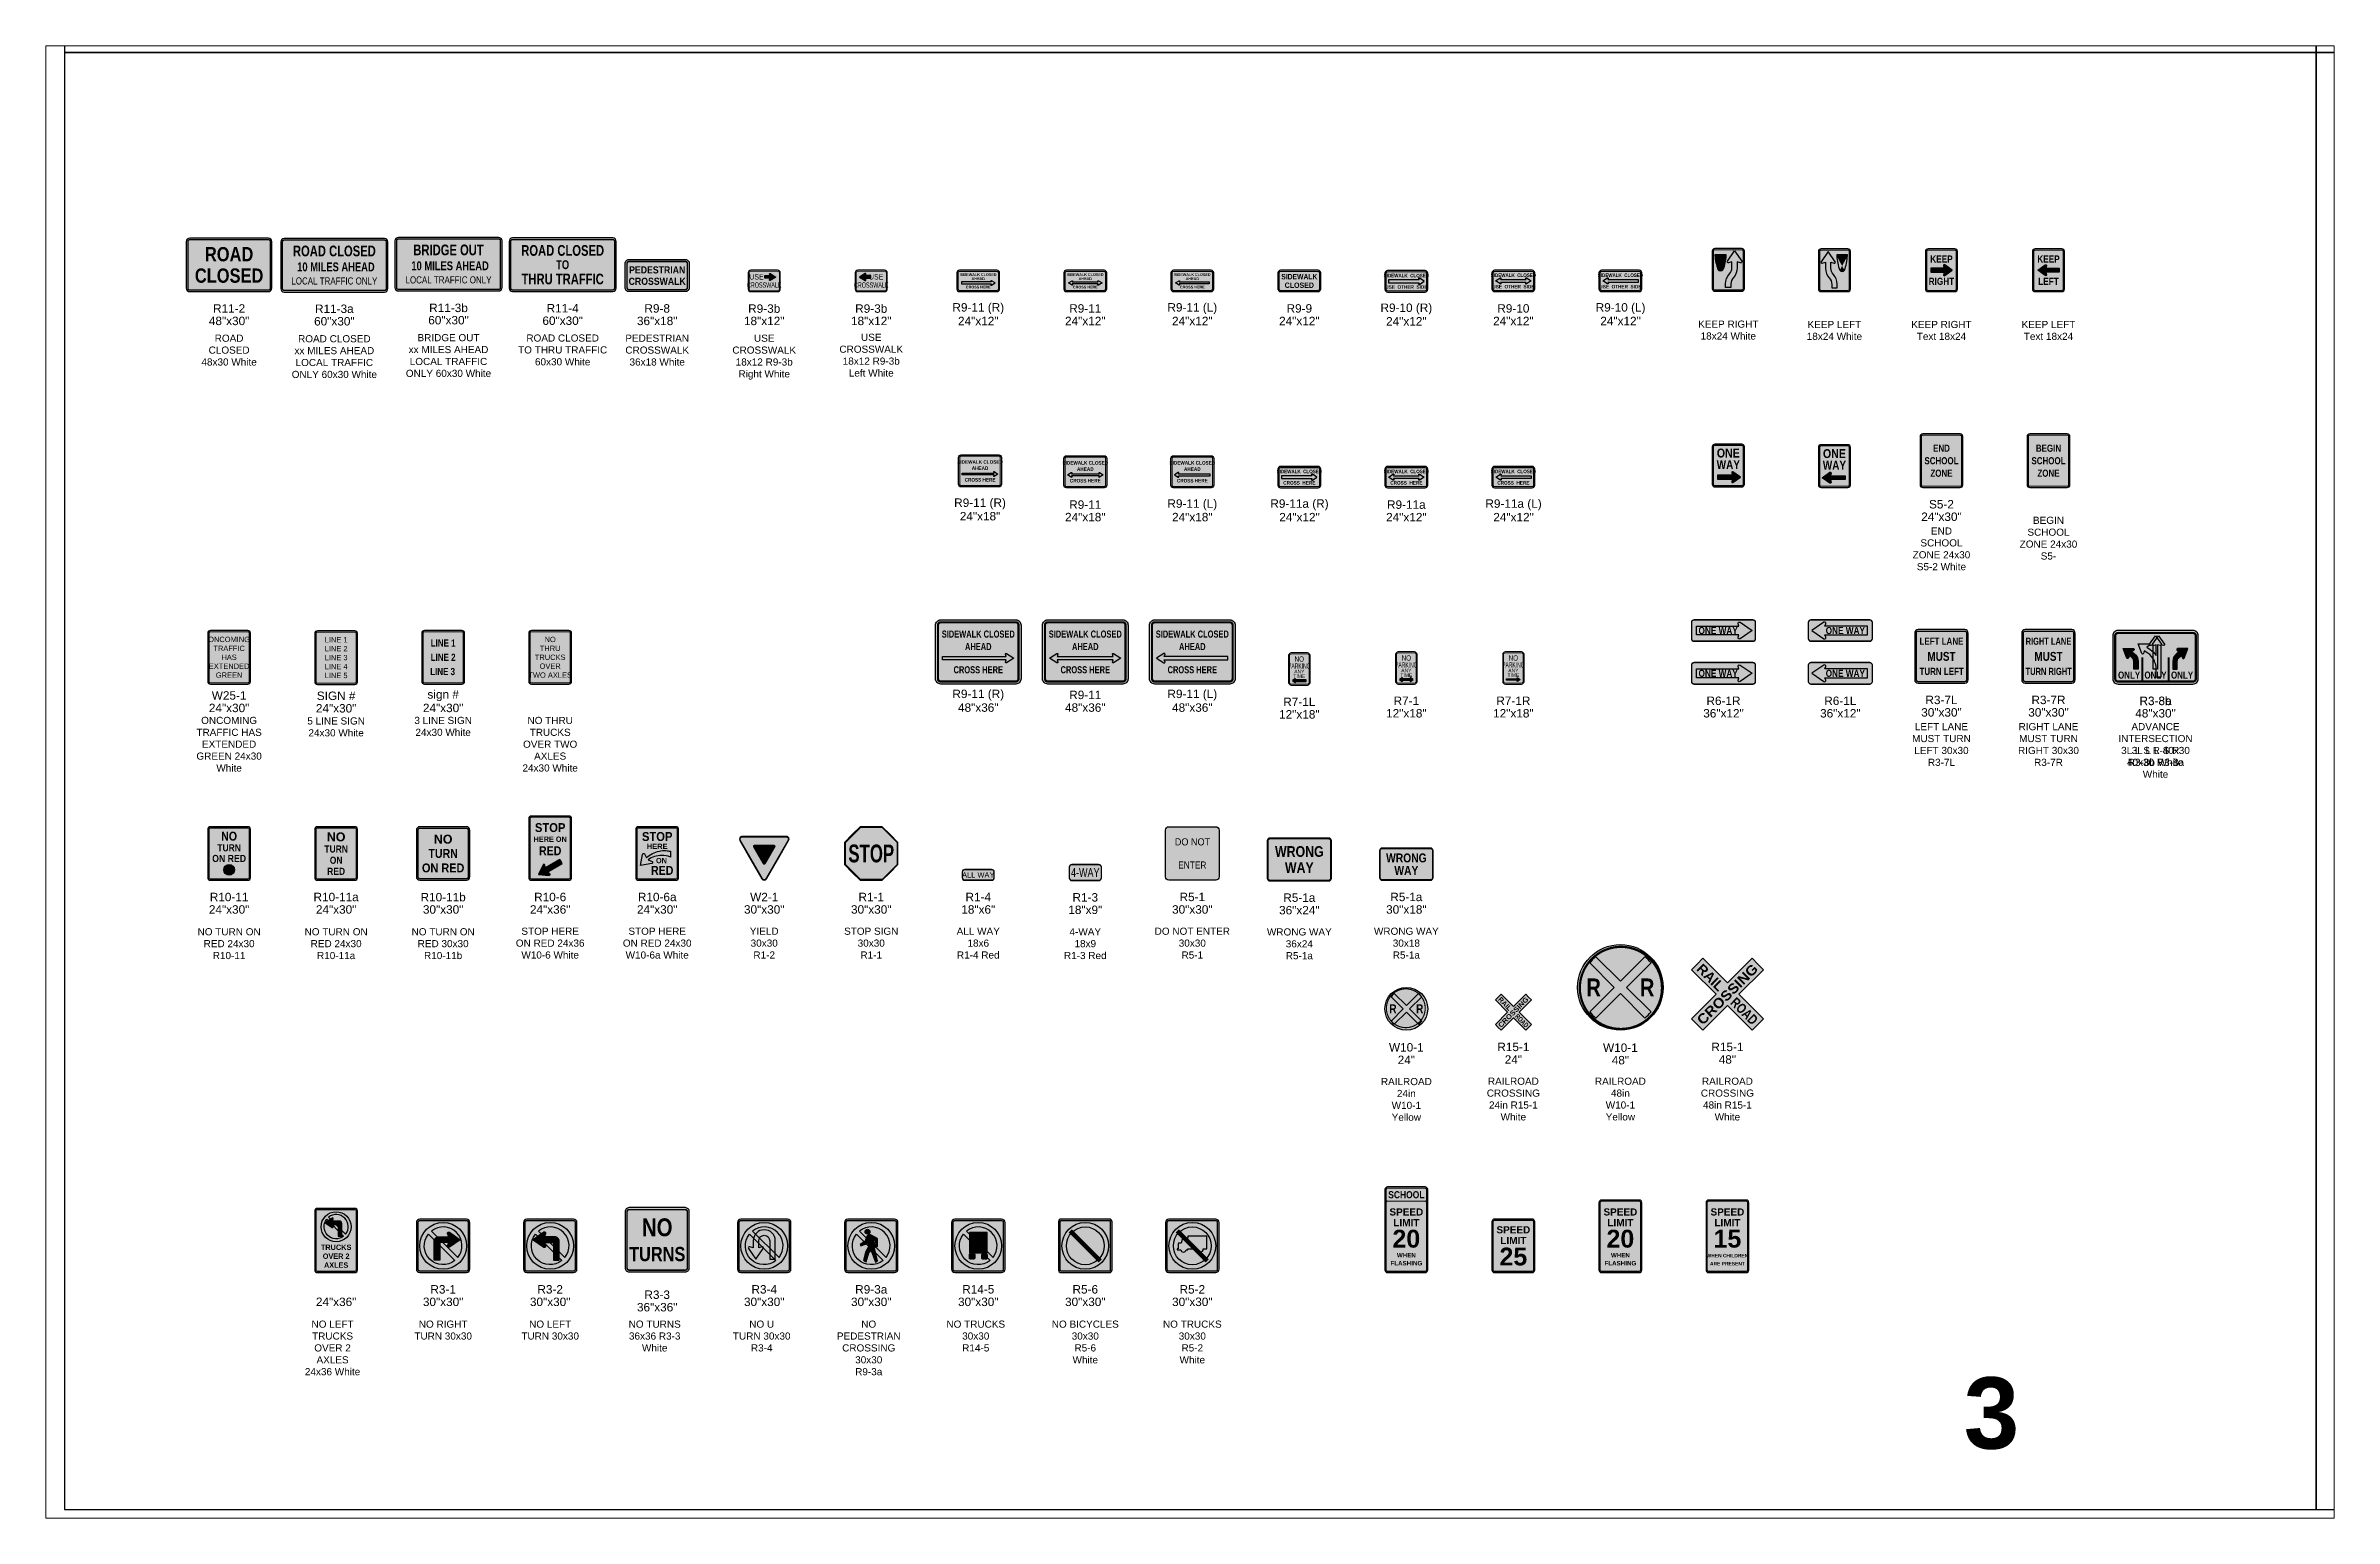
# Paper-space layout 'SH 3' of a CAD drawing. Header units: inches. Extents: x -7.8 to 9.2, y -5 to 5.9.
# The model-space entities are those that its viewports show. They can reach past a viewport. Long polylines and large blocks are cut down to what shows.
import ezdxf
from ezdxf.enums import TextEntityAlignment as Align

# ---------------------------------------------------------------- set-up
doc = ezdxf.new("R2010")
doc.units = ezdxf.units.IN
doc.header["$MEASUREMENT"] = 0
doc.layers.add('0 @ 1', color=7, linetype='Continuous')
doc.layers.add('NO SHOW', color=252, linetype='Continuous', plot=False)
doc.styles.add('ARIAL', font='arial.ttf')
doc.styles.add('ARIAL BOLD', font='arialbd.ttf')
doc.styles.get("Standard").update_dxf_attribs({"font": 'arial.ttf'})

psp = doc.layouts.new('SH 3')

msp = doc.modelspace()

# ---------------------------------------------------------------- texts
at = {"color": 1, "char_height": 4, "attachment_point": 2}
for s, insert, width in [('KEEP RIGHT 18x24 White', (900.5, 863.8), 41.673), ('KEEP LEFT\\P18x24 White', (960, 863.6), 41.673), ('KEEP RIGHT Text 18x24', (1020, 863.6), 41.673), ('KEEP LEFT\\PText 18x24', (1080, 863.6), 41.673), ('ROAD CLOSED 48x30 White ', (60, 855.9), 36.754), ('ROAD CLOSED\\Pxx MILES AHEAD LOCAL TRAFFIC ONLY 60x30 White ', (119, 855.6), 56.389), ('BRIDGE OUT\\Pxx MILES AHEAD LOCAL TRAFFIC ONLY 60x30 White ', (183, 856.2), 56.389), ('ROAD CLOSED\\PTO THRU TRAFFIC 60x30 White ', (247, 856), 50.679), ('PEDESTRIAN CROSSWALK 36x18 White ', (300, 855.9), 36.754), ('USE CROSSWALK 18x12 R9-3b Right White', (360, 855.9), 36.754), ('USE CROSSWALK 18x12 R9-3b Left White', (420, 856.4), 36.754), ('END SCHOOL ZONE 24x30 S5-2 White', (1020, 747.8), 36.754), ('BEGIN SCHOOL ZONE 24x30 S5-', (1080, 753.8), 40.39), ('ONCOMING TRAFFIC HAS EXTENDED GREEN 24x30 White ', (60, 641.6), 36.754), ('3 LINE SIGN 24x30 White ', (180, 641.6), 36.754), ('NO THRU TRUCKS OVER TWO AXLES\\P24x30 White', (240, 641.6), 36.754), ('5 LINE SIGN 24x30 White ', (120, 641.3), 36.754), ('LEFT LANE MUST TURN LEFT 30x30 R3-7L', (1020, 638.1), 36.754), ('RIGHT LANE MUST TURN RIGHT 30x30 R3-7R', (1080, 638.1), 40.39), ('ADVANCE INTERSECTION 3L L L-S R 40x30 R3-8a White', (1140, 638.1), 40.39), ('ADVANCE INTERSECTION 3L L S R 40x30 R3-8b White', (1140, 638.1), 40.39), ('NO TURN ON RED 24x30 R10-11', (60, 523.1), 41.673), ('NO TURN ON RED 24x30 R10-11a', (120, 523.1), 41.673), ('NO TURN ON RED 30x30 R10-11b', (180, 523.1), 41.673), ('STOP HERE ON RED 24x36 W10-6 White', (240, 523.4), 41.673), ('STOP HERE ON RED 24x30 W10-6a White', (300, 523.4), 41.673), ('YIELD\\P30x30\\PR1-2', (360, 523.4), 41.673), ('STOP SIGN\\P30x30\\PR1-1', (420, 523.4), 41.673), ('ALL WAY\\P18x6\\PR1-4 Red', (480, 523.4), 41.673), ('4-WAY\\P18x9\\PR1-3 Red', (540, 523.1), 41.673), ('DO NOT ENTER\\P30x30\\PR5-1', (600, 523.4), 41.673), ('WRONG WAY\\P36x24\\PR5-1a', (660, 523), 41.673), ('WRONG WAY\\P30x18\\PR5-1a', (720, 523.4), 41.673), ('RAILROAD\\P24in\\PW10-1\\PYellow', (720, 439.1), 41.673), ('RAILROAD\\PCROSSING\\P24in R15-1\\PWhite', (780, 439.3), 41.673), ('RAILROAD\\P48in\\PW10-1\\PYellow', (840, 439.3), 41.673), ('RAILROAD\\PCROSSING\\P48in R15-1\\PWhite', (900, 439.3), 41.673), ('NO LEFT\\PTRUCKS OVER 2 AXLES\\P24x36 White', (118, 303.1), 38.304), ('NO RIGHT TURN 30x30', (180, 303.1), 41.673), ('NO LEFT\\PTURN 30x30', (240, 303.1), 41.673), ('NO TURNS\\P36x36 R3-3\\PWhite', (298.6, 303.1), 41.673), ('NO U\\PTURN 30x30\\PR3-4', (358.6, 303.1), 41.673), ('NO PEDESTRIAN CROSSING 30x30\\PR9-3a', (418.6, 303.1), 41.673), ('NO TRUCKS\\P30x30\\PR14-5', (478.6, 303.1), 41.673), ('NO BICYCLES\\P30x30\\PR5-6\\PWhite', (540, 303.1), 41.673), ('NO TRUCKS\\P30x30\\PR5-2\\PWhite', (600, 303.1), 41.673)]:
    msp.add_mtext(s, dxfattribs=dict(at, insert=insert, width=width))
at = {"layer": 'NO SHOW', "style": 'ARIAL BOLD'}
msp.add_text('3', height=40, dxfattribs=at).set_placement((1032.5, 231.3))

# ---------------------------------------------------------------- blocks, each defined once
blk = doc.blocks.new('YIELD 30x30 R1-2')
h = blk.add_hatch(color=1)
edge = h.paths.add_edge_path()
edge.add_line((0.8, 1.1), (13.2, 22.5))
edge.add_arc((12.4, 23), 0.875, 330, 450)
edge.add_line((12.4, 23.9), (-12.4, 23.9))
edge.add_arc((-12.4, 23), 0.875, 90, 210)
edge.add_line((-13.2, 22.5), (-0.8, 1.1))
edge.add_arc((0, 1.5), 0.875, 210, 330)
edge = h.paths.add_edge_path(flags=16)
edge.add_arc((5.5, 19), 0.875, -30, 90, ccw=False)
edge.add_line((6.2, 18.5), (0.8, 9.1))
edge.add_arc((0, 9.5), 0.875, 210, 330, ccw=False)
edge.add_line((-0.8, 9.1), (-6.2, 18.5))
edge.add_arc((-5.5, 19), 0.875, 90, 210, ccw=False)
edge.add_line((-5.5, 19.9), (5.5, 19.9))
at = {"true_color": 0xffffff}
h = blk.add_hatch(color=7, dxfattribs=at)
edge = h.paths.add_edge_path()
edge.add_line((0.8, 9.1), (6.2, 18.5))
edge.add_arc((5.5, 19), 0.875, 330, 450)
edge.add_line((5.5, 19.9), (-5.5, 19.9))
edge.add_arc((-5.5, 19), 0.875, 90, 210)
edge.add_line((-6.2, 18.5), (-0.8, 9.1))
edge.add_arc((0, 9.5), 0.875, 210, 330)
at = {"color": 7, "true_color": 0xffffff, "const_width": 0.625}
blk.add_lwpolyline([(12.4, 24.2), (-12.4, 24.2, 0.57735), (-13.4, 22.4), (-1, 0.9, 0.57735), (1, 0.9), (13.4, 22.4, 0.57735)], format="xyb", close=True, dxfattribs=at)
blk.add_lwpolyline([(12.4, 24.5), (0, 24.5), (-12.4, 24.5, 0.57735), (-13.7, 22.2), (-7.5, 11.5), (-1.3, 0.8, 0.57735), (1.3, 0.8), (7.5, 11.5), (13.7, 22.2, 0.57735)], format="xyb", close=True)
at = {"color": 1, "style": 'ARIAL', "width": 0.8}
blk.add_text('YIELD', height=2.5, dxfattribs=at).set_placement((0, 15.6), align=Align.CENTER)
at = {"style": 'ARIAL'}
for tag, p in [('SIGN_NO.', (0, -9.4)), ('SIGN_DIM', (0, -16.4))]:
    blk.add_attdef(tag, text='', height=4.73, dxfattribs=at).set_placement(p, align=Align.MIDDLE)
blk = doc.blocks.new('KEEP RIGHT 18x24 White')
at = {"true_color": 0xffffff}
h = blk.add_hatch(color=7, dxfattribs=at)
edge = h.paths.add_edge_path()
edge.add_line((7.5, 24), (-7.5, 24))
edge.add_arc((-7.5, 22.5), 1.5, 90, 180)
edge.add_line((-9, 22.5), (-9, 1.5))
edge.add_arc((-7.5, 1.5), 1.5, 180, 270)
edge.add_line((-7.5, 0), (7.5, 0))
edge.add_arc((7.5, 1.5), 1.5, 270, 360)
edge.add_line((9, 1.5), (9, 22.5))
edge.add_arc((7.5, 22.5), 1.5, 0, 90)
at = {"true_color": 0x000000}
h = blk.add_hatch(color=18, dxfattribs=at)
edge = h.paths.add_edge_path()
edge.add_line((-1.3, 20.6), (-7.3, 20.6))
edge.add_line((-7.3, 20.6), (-7.3, 20))
edge.add_arc((19.5, 21.6), 26.9, 183.5327, 200.9576)
edge.add_arc((-4.3, 12.8), 1.5, 209.9953, 330.0047)
edge.add_arc((-30.3, 21.9), 29.1, 340.0697, 356.1341)
edge.add_line((-1.3, 20), (-1.3, 20.6))
h = blk.add_hatch(color=18, dxfattribs=at)
edge = h.paths.add_edge_path()
edge.add_arc((7, 16.5), 0.563, 253.6825, 394.3224)
edge.add_line((7.5, 16.8), (3.5, 22.6))
edge.add_line((3.5, 22.6), (-0.5, 16.8))
edge.add_arc((0, 16.5), 0.563, 145.6776, 286.3175)
edge.add_line((0.2, 16), (2, 16.5))
edge.add_line((2, 16.5), (2, 13.2))
edge.add_arc((-3.2, 13.2), 5.25, 317.812, 359.9657, ccw=False)
edge.add_arc((6.8, 4.1), 8.25, 137.812, 180)
edge.add_line((-1.5, 4.1), (-1.5, 2.2))
edge.add_line((-1.5, 2.2), (1.5, 2.2))
edge.add_line((1.5, 2.2), (1.5, 4.1))
edge.add_arc((6.8, 4.1), 5.25, 137.812, 180, ccw=False)
edge.add_arc((-3.2, 13.2), 8.25, 317.812, 359.9782)
edge.add_line((5, 13.2), (5, 16.5))
edge.add_line((5, 16.5), (6.8, 16))
blk.add_lwpolyline([(0, 24), (-7.5, 24, 0.414214), (-9, 22.5), (-9, 12), (-9, 1.5, 0.414214), (-7.5, 0), (0, 0), (7.5, 0, 0.414214), (9, 1.5), (9, 12), (9, 22.5, 0.414214), (7.5, 24)], format="xyb", close=True)
at = {"color": 18, "true_color": 0x000000, "const_width": 0.625}
blk.add_lwpolyline([(7.5, 23.3), (-7.5, 23.3, 0.414214), (-8.3, 22.5), (-8.3, 1.5, 0.414214), (-7.5, 0.7), (7.5, 0.7, 0.414214), (8.3, 1.5), (8.3, 22.5, 0.414214)], format="xyb", close=True, dxfattribs=at)
at = {"color": 18, "true_color": 0x000000}
for points in [[(-5.6, 12, -0.076177), (-7.3, 20), (-7.3, 20.6), (-4.3, 20.6), (-1.3, 20.6), (-1.3, 20, -0.070209), (-3, 12, -0.577405)], [(5, 13.2, -0.186089), (2.9, 7.7, 0.186188), (1.5, 4.1), (1.5, 2.2), (0, 2.2), (-1.5, 2.2), (-1.5, 4.1, -0.186188), (0.6, 9.7, 0.186033), (2, 13.2), (2, 16.5), (0.2, 16, -0.704376), (-0.5, 16.8), (3.5, 22.6), (7.5, 16.8, -0.704376), (6.8, 16), (5, 16.5)]]:
    blk.add_lwpolyline(points, format="xyb", close=True, dxfattribs=at)
blk = doc.blocks.new('KEEP LEFT 18x24 White')
at = {"true_color": 0xffffff}
h = blk.add_hatch(color=7, dxfattribs=at)
edge = h.paths.add_edge_path()
edge.add_line((7.5, 24), (-7.5, 24))
edge.add_arc((-7.5, 22.5), 1.5, 90, 180)
edge.add_line((-9, 22.5), (-9, 1.5))
edge.add_arc((-7.5, 1.5), 1.5, 180, 270)
edge.add_line((-7.5, 0), (7.5, 0))
edge.add_arc((7.5, 1.5), 1.5, 270, 360)
edge.add_line((9, 1.5), (9, 22.5))
edge.add_arc((7.5, 22.5), 1.5, 0, 90)
at = {"true_color": 0x000000}
h = blk.add_hatch(color=18, dxfattribs=at)
edge = h.paths.add_edge_path()
edge.add_arc((-7, 16.5), 0.563, 145.6776, 286.3175, ccw=False)
edge.add_line((-7.5, 16.8), (-3.5, 22.6))
edge.add_line((-3.5, 22.6), (0.5, 16.8))
edge.add_arc((0, 16.5), 0.563, 253.6825, 394.3224, ccw=False)
edge.add_line((-0.2, 16), (-2, 16.5))
edge.add_line((-2, 16.5), (-2, 13.2))
edge.add_arc((3.2, 13.2), 5.25, 180.0343, 222.188)
edge.add_arc((-6.8, 4.1), 8.25, 360, 402.188, ccw=False)
edge.add_line((1.5, 4.1), (1.5, 2.2))
edge.add_line((1.5, 2.2), (-1.5, 2.2))
edge.add_line((-1.5, 2.2), (-1.5, 4.1))
edge.add_arc((-6.8, 4.1), 5.25, 360, 402.188)
edge.add_arc((3.2, 13.2), 8.25, 180.0218, 222.188, ccw=False)
edge.add_line((-5, 13.2), (-5, 16.5))
edge.add_line((-5, 16.5), (-6.8, 16))
h = blk.add_hatch(color=18, dxfattribs=at)
edge = h.paths.add_edge_path()
edge.add_line((1.3, 20.6), (7.3, 20.6))
edge.add_line((7.3, 20.6), (7.3, 20))
edge.add_arc((-19.5, 21.6), 26.9, 339.0424, 356.4673, ccw=False)
edge.add_arc((4.3, 12.8), 1.5, 209.9953, 330.0047, ccw=False)
edge.add_arc((30.3, 21.9), 29.1, 183.8659, 199.9303, ccw=False)
edge.add_line((1.3, 20), (1.3, 20.6))
blk.add_lwpolyline([(0, 24), (-7.5, 24, 0.414214), (-9, 22.5), (-9, 12), (-9, 1.5, 0.414214), (-7.5, 0), (0, 0), (7.5, 0, 0.414214), (9, 1.5), (9, 12), (9, 22.5, 0.414214), (7.5, 24)], format="xyb", close=True)
at = {"color": 18, "true_color": 0x000000, "const_width": 0.625}
blk.add_lwpolyline([(7.5, 23.3), (-7.5, 23.3, 0.414214), (-8.3, 22.5), (-8.3, 1.5, 0.414214), (-7.5, 0.7), (7.5, 0.7, 0.414214), (8.3, 1.5), (8.3, 22.5, 0.414214)], format="xyb", close=True, dxfattribs=at)
at = {"color": 18, "true_color": 0x000000}
for points in [[(-5, 13.2, 0.186089), (-2.9, 7.7, -0.186188), (-1.5, 4.1), (-1.5, 2.2), (0, 2.2), (1.5, 2.2), (1.5, 4.1, 0.186188), (-0.6, 9.7, -0.186033), (-2, 13.2), (-2, 16.5), (-0.2, 16, 0.704376), (0.5, 16.8), (-3.5, 22.6), (-7.5, 16.8, 0.704376), (-6.8, 16), (-5, 16.5)], [(5.6, 12, 0.076177), (7.3, 20), (7.3, 20.6), (4.3, 20.6), (1.3, 20.6), (1.3, 20, 0.070209), (3, 12, 0.577405)]]:
    blk.add_lwpolyline(points, format="xyb", close=True, dxfattribs=at)
blk = doc.blocks.new('KEEP RIGHT Text 18x24')
at = {"true_color": 0xffffff}
h = blk.add_hatch(color=7, dxfattribs=at)
edge = h.paths.add_edge_path()
edge.add_line((7.5, 24), (-7.5, 24))
edge.add_arc((-7.5, 22.5), 1.5, 90, 180)
edge.add_line((-9, 22.5), (-9, 1.5))
edge.add_arc((-7.5, 1.5), 1.5, 180, 270)
edge.add_line((-7.5, 0), (7.5, 0))
edge.add_arc((7.5, 1.5), 1.5, 270, 360)
edge.add_line((9, 1.5), (9, 22.5))
edge.add_arc((7.5, 22.5), 1.5, 0, 90)
at = {"true_color": 0x000000}
h = blk.add_hatch(color=18, dxfattribs=at)
edge = h.paths.add_edge_path()
edge.add_arc((1.5, 9.4), 0.438, 162.3622, 305.0792)
edge.add_line((1.8, 9), (6, 12))
edge.add_line((6, 12), (1.8, 15))
edge.add_arc((1.5, 14.6), 0.438, 54.9208, 197.6378)
edge.add_line((1.1, 14.5), (1.5, 13.1))
edge.add_line((1.5, 13.1), (-6, 13.1))
edge.add_line((-6, 13.1), (-6, 10.9))
edge.add_line((-6, 10.9), (1.5, 10.9))
edge.add_line((1.5, 10.9), (1.1, 9.5))
blk.add_lwpolyline([(0, 24), (-7.5, 24, 0.414214), (-9, 22.5), (-9, 12), (-9, 1.5, 0.414214), (-7.5, 0), (0, 0), (7.5, 0, 0.414214), (9, 1.5), (9, 12), (9, 22.5, 0.414214), (7.5, 24)], format="xyb", close=True)
at = {"color": 18, "true_color": 0x000000, "const_width": 0.625}
blk.add_lwpolyline([(7.5, 23.3), (-7.5, 23.3, 0.414214), (-8.3, 22.5), (-8.3, 1.5, 0.414214), (-7.5, 0.7), (7.5, 0.7, 0.414214), (8.3, 1.5), (8.3, 22.5, 0.414214)], format="xyb", close=True, dxfattribs=at)
at = {"color": 18, "true_color": 0x000000}
blk.add_lwpolyline([(-6, 10.9), (1.5, 10.9), (1.1, 9.5, 0.718024), (1.8, 9), (6, 12), (1.8, 15, 0.718024), (1.1, 14.5), (1.5, 13.1), (-6, 13.1)], format="xyb", close=True, dxfattribs=at)
at = {"color": 18, "true_color": 0x000000, "style": 'ARIAL BOLD', "width": 0.825}
for s, p in [('KEEP', (0, 16.3)), ('RIGHT', (0, 3.8))]:
    blk.add_text(s, height=4, dxfattribs=at).set_placement(p, align=Align.CENTER)
blk = doc.blocks.new('KEEP LEFT Text 18x24')
at = {"true_color": 0xffffff}
h = blk.add_hatch(color=7, dxfattribs=at)
edge = h.paths.add_edge_path()
edge.add_line((7.5, 24), (-7.5, 24))
edge.add_arc((-7.5, 22.5), 1.5, 90, 180)
edge.add_line((-9, 22.5), (-9, 1.5))
edge.add_arc((-7.5, 1.5), 1.5, 180, 270)
edge.add_line((-7.5, 0), (7.5, 0))
edge.add_arc((7.5, 1.5), 1.5, 270, 360)
edge.add_line((9, 1.5), (9, 22.5))
edge.add_arc((7.5, 22.5), 1.5, 0, 90)
at = {"true_color": 0x000000}
h = blk.add_hatch(color=18, dxfattribs=at)
edge = h.paths.add_edge_path()
edge.add_arc((-1.5, 9.4), 0.438, 234.9208, 377.6378, ccw=False)
edge.add_line((-1.8, 9), (-6, 12))
edge.add_line((-6, 12), (-1.8, 15))
edge.add_arc((-1.5, 14.6), 0.438, 342.3622, 485.0792, ccw=False)
edge.add_line((-1.1, 14.5), (-1.5, 13.1))
edge.add_line((-1.5, 13.1), (6, 13.1))
edge.add_line((6, 13.1), (6, 10.9))
edge.add_line((6, 10.9), (-1.5, 10.9))
edge.add_line((-1.5, 10.9), (-1.1, 9.5))
blk.add_lwpolyline([(0, 24), (-7.5, 24, 0.414214), (-9, 22.5), (-9, 12), (-9, 1.5, 0.414214), (-7.5, 0), (0, 0), (7.5, 0, 0.414214), (9, 1.5), (9, 12), (9, 22.5, 0.414214), (7.5, 24)], format="xyb", close=True)
at = {"color": 18, "true_color": 0x000000, "const_width": 0.625}
blk.add_lwpolyline([(7.5, 23.3), (-7.5, 23.3, 0.414214), (-8.3, 22.5), (-8.3, 1.5, 0.414214), (-7.5, 0.7), (7.5, 0.7, 0.414214), (8.3, 1.5), (8.3, 22.5, 0.414214)], format="xyb", close=True, dxfattribs=at)
at = {"color": 18, "true_color": 0x000000}
blk.add_lwpolyline([(6, 10.9), (-1.5, 10.9), (-1.1, 9.5, -0.718024), (-1.8, 9), (-6, 12), (-1.8, 15, -0.718024), (-1.1, 14.5), (-1.5, 13.1), (6, 13.1)], format="xyb", close=True, dxfattribs=at)
at = {"color": 18, "true_color": 0x000000, "style": 'ARIAL BOLD', "width": 0.825}
for s, p in [('KEEP', (0, 16.3)), ('LEFT', (0, 3.8))]:
    blk.add_text(s, height=4, dxfattribs=at).set_placement(p, align=Align.CENTER)
blk = doc.blocks.new('SPEED LIMIT 24x30 R2-1 White')
at = {"true_color": 0xffffff}
h = blk.add_hatch(color=7, dxfattribs=at)
edge = h.paths.add_edge_path()
edge.add_line((12, 1.5), (12, 28.5))
edge.add_arc((10.5, 28.5), 1.5, 0, 90)
edge.add_line((10.5, 30), (-10.5, 30))
edge.add_arc((-10.5, 28.5), 1.5, 90, 180)
edge.add_line((-12, 28.5), (-12, 1.5))
edge.add_arc((-10.5, 1.5), 1.5, 180, 270)
edge.add_line((-10.5, 0), (10.5, 0))
edge.add_arc((10.5, 1.5), 1.5, 270, 360)
blk.add_lwpolyline([(10.5, 30), (0, 30), (-10.5, 30, 0.414213562), (-12, 28.5), (-12, 15), (-12, 1.5, 0.414213562), (-10.5, 0), (0, 0), (10.5, 0, 0.414213562), (12, 1.5), (12, 15), (12, 28.5, 0.414213562)], format="xyb", close=True)
at = {"color": 18, "true_color": 0x000000, "const_width": 0.625}
blk.add_lwpolyline([(10.5, 29.3125), (-10.5, 29.3125, 0.414213562), (-11.3125, 28.5), (-11.3125, 1.5, 0.414213562), (-10.5, 0.6875), (10.5, 0.6875, 0.414213562), (11.3125, 1.5), (11.3125, 28.5, 0.414213562)], format="xyb", close=True, dxfattribs=at)
at = {"color": 18, "true_color": 0x000000, "style": 'ARIAL BOLD'}
for s, p in [('SPEED', (0, 22)), ('LIMIT', (0, 16))]:
    blk.add_text(s, height=4, dxfattribs=at).set_placement(p, align=Align.CENTER)
blk.add_attdef('SPEED', text='', height=10, dxfattribs=at).set_placement((0, 4), align=Align.CENTER)
blk = doc.blocks.new('SIDEWALK CLOSED R9-9 24x12 White')
at = {"true_color": 0xffffff}
h = blk.add_hatch(color=7, dxfattribs=at)
edge = h.paths.add_edge_path()
edge.add_line((12, 1.5), (12, 10.5))
edge.add_arc((10.5, 10.5), 1.5, 0, 90)
edge.add_line((10.5, 12), (-10.5, 12))
edge.add_arc((-10.5, 10.5), 1.5, 90, 180)
edge.add_line((-12, 10.5), (-12, 1.5))
edge.add_arc((-10.5, 1.5), 1.5, 180, 270)
edge.add_line((-10.5, 0), (10.5, 0))
edge.add_arc((10.5, 1.5), 1.5, 270, 360)
blk.add_lwpolyline([(10.5, 12), (0, 12), (-10.5, 12, 0.414214), (-12, 10.5), (-12, 6), (-12, 1.5, 0.414214), (-10.5, 0), (0, 0), (10.5, 0, 0.414214), (12, 1.5), (12, 6), (12, 10.5, 0.414214)], format="xyb", close=True)
at = {"color": 18, "true_color": 0x000000, "const_width": 0.625}
blk.add_lwpolyline([(10.5, 11.3), (-10.5, 11.3, 0.414214), (-11.3, 10.5), (-11.3, 1.5, 0.414214), (-10.5, 0.7), (10.5, 0.7, 0.414214), (11.3, 1.5), (11.3, 10.5, 0.414214)], format="xyb", close=True, dxfattribs=at)
at = {"color": 18, "true_color": 0x000000, "style": 'ARIAL BOLD'}
for s, width, p in [('SIDEWALK', 0.725, (0, 6.9)), ('CLOSED', 0.75, (0, 2.1))]:
    blk.add_text(s, height=3, dxfattribs=dict(at, width=width)).set_placement(p, align=Align.CENTER)
at = {"style": 'ARIAL'}
blk.add_text('R9-9', height=4.73, dxfattribs=at).set_placement((0, -9.4), align=Align.MIDDLE)
blk.add_attdef('SIGN_DIM', text='', height=4.73, dxfattribs=at).set_placement((0, -16.4), align=Align.MIDDLE)
blk = doc.blocks.new('SCHOOL SPEED LIMIT 24x48 S5-1')
at = {"true_color": 0xffffff}
h = blk.add_hatch(color=7, dxfattribs=at)
edge = h.paths.add_edge_path()
edge.add_line((10.5, 48), (-10.5, 48))
edge.add_arc((-10.5, 46.5), 1.5, 90, 180)
edge.add_line((-12, 46.5), (-12, 1.5))
edge.add_arc((-10.5, 1.5), 1.5, 180, 270)
edge.add_line((-10.5, 0), (10.5, 0))
edge.add_arc((10.5, 1.5), 1.5, 270, 360)
edge.add_line((12, 1.5), (12, 46.5))
edge.add_arc((10.5, 46.5), 1.5, 0, 90)
h = blk.add_hatch(color=40)
edge = h.paths.add_edge_path()
edge.add_line((11.3125, 40.8125), (11.3125, 46.5))
edge.add_arc((10.5, 46.5), 0.8125, 0, 90)
edge.add_line((10.5, 47.3125), (-10.5, 47.3125))
edge.add_arc((-10.5, 46.5), 0.8125, 90, 180)
edge.add_line((-11.3125, 46.5), (-11.3125, 40.8125))
edge.add_arc((-10.5, 40.8125), 0.8125, 180, 270)
edge.add_line((-10.5, 40), (10.5, 40))
edge.add_arc((10.5, 40.8125), 0.8125, 270, 360)
edge = h.paths.add_edge_path()
edge.add_line((60.126, -9.5209), (53.0619, -9.5209))
blk.add_lwpolyline([(10.5, 48), (0, 48), (-10.5, 48, 0.414213562), (-12, 46.5), (-12, 24), (-12, 1.5, 0.414213562), (-10.5, 0), (0, 0), (10.5, 0, 0.414213562), (12, 1.5), (12, 24), (12, 46.5, 0.414213562)], format="xyb", close=True)
at = {"color": 18, "true_color": 0x000000, "const_width": 0.625}
for points in [[(10.5, 47.3125), (-10.5, 47.3125, 0.414213562), (-11.3125, 46.5), (-11.3125, 40.8125, 0.414213562), (-10.5, 40), (10.5, 40, 0.414213562), (11.3125, 40.8125), (11.3125, 46.5, 0.414213562)], [(10.5, 40), (-10.5, 40, 0.414213562), (-11.3125, 39.1875), (-11.3125, 1.5, 0.414213562), (-10.5, 0.6875), (10.5, 0.6875, 0.414213562), (11.3125, 1.5), (11.3125, 39.1875, 0.414213562)]]:
    blk.add_lwpolyline(points, format="xyb", close=True, dxfattribs=at)
for points in [[(-11.3125, 40.8125), (-11.3125, 39.1875)], [(11.3125, 40.8125), (11.3125, 39.1875)]]:
    blk.add_lwpolyline(points, dxfattribs=at)
at = {"color": 18, "true_color": 0x000000, "style": 'ARIAL BOLD', "width": 0.85}
blk.add_text('SCHOOL', height=4, dxfattribs=at).set_placement((0, 43.6562), align=Align.MIDDLE)
at = {"color": 18, "true_color": 0x000000, "style": 'ARIAL BOLD'}
for s, height, p in [('SPEED', 4, (0, 32)), ('LIMIT', 4, (0, 26)), ('FLASHING', 2.5, (0, 4))]:
    blk.add_text(s, height=height, dxfattribs=at).set_placement(p, align=Align.CENTER)
at = {"color": 18, "true_color": 0x000000, "style": 'ARIAL BOLD', "width": 0.95}
blk.add_text('WHEN', height=2.5, dxfattribs=at).set_placement((0, 8.5), align=Align.CENTER)
at = {"color": 18, "true_color": 0x000000, "style": 'ARIAL BOLD'}
blk.add_attdef('SPEED', text='', height=10, dxfattribs=at).set_placement((0, 14), align=Align.CENTER)
blk = doc.blocks.new('SPEED LIMIT WHEN FLASHING 24x48')
at = {"true_color": 0xffffff}
h = blk.add_hatch(color=7, dxfattribs=at)
edge = h.paths.add_edge_path()
edge.add_line((12, 1.5), (12, 39.1875))
edge.add_arc((10.5, 39.1875), 1.5, 0, 90)
edge.add_line((10.5, 40.6875), (-10.5, 40.6875))
edge.add_arc((-10.5, 39.1875), 1.5, 90, 180)
edge.add_line((-12, 39.1875), (-12, 1.5))
edge.add_arc((-10.5, 1.5), 1.5, 180, 270)
edge.add_line((-10.5, 0), (10.5, 0))
edge.add_arc((10.5, 1.5), 1.5, 270, 360)
blk.add_lwpolyline([(10.5, 40.6875), (0, 40.6875), (-10.5, 40.6875, 0.414213562), (-12, 39.1875), (-12, 24), (-12, 1.5, 0.414213562), (-10.5, 0), (0, 0), (10.5, 0, 0.414213562), (12, 1.5), (12, 24), (12, 39.1875, 0.414213562)], format="xyb", close=True)
at = {"color": 18, "true_color": 0x000000, "const_width": 0.625}
blk.add_lwpolyline([(10.5, 40), (-10.5, 40, 0.414213562), (-11.3125, 39.1875), (-11.3125, 1.5, 0.414213562), (-10.5, 0.6875), (10.5, 0.6875, 0.414213562), (11.3125, 1.5), (11.3125, 39.1875, 0.414213562)], format="xyb", close=True, dxfattribs=at)
at = {"color": 18, "true_color": 0x000000, "style": 'ARIAL BOLD'}
for s, height, p in [('SPEED', 4, (0, 32)), ('LIMIT', 4, (0, 26)), ('FLASHING', 2.5, (0, 4))]:
    blk.add_text(s, height=height, dxfattribs=at).set_placement(p, align=Align.CENTER)
at = {"color": 18, "true_color": 0x000000, "style": 'ARIAL BOLD', "width": 0.95}
blk.add_text('WHEN', height=2.5, dxfattribs=at).set_placement((0, 8.5), align=Align.CENTER)
at = {"color": 18, "true_color": 0x000000, "style": 'ARIAL BOLD'}
blk.add_attdef('SPEED', text='', height=10, dxfattribs=at).set_placement((0, 14), align=Align.CENTER)
blk = doc.blocks.new('SPEED LIMIT WHEN CHILDREN ARE PRESENT 24x48')
at = {"true_color": 0xffffff}
h = blk.add_hatch(color=7, dxfattribs=at)
edge = h.paths.add_edge_path()
edge.add_line((12, 1.5), (12, 39.1875))
edge.add_arc((10.5, 39.1875), 1.5, 0, 90)
edge.add_line((10.5, 40.6875), (-10.5, 40.6875))
edge.add_arc((-10.5, 39.1875), 1.5, 90, 180)
edge.add_line((-12, 39.1875), (-12, 1.5))
edge.add_arc((-10.5, 1.5), 1.5, 180, 270)
edge.add_line((-10.5, 0), (10.5, 0))
edge.add_arc((10.5, 1.5), 1.5, 270, 360)
blk.add_lwpolyline([(10.5, 40.6875), (0, 40.6875), (-10.5, 40.6875, 0.414213562), (-12, 39.1875), (-12, 24), (-12, 1.5, 0.414213562), (-10.5, 0), (0, 0), (10.5, 0, 0.414213562), (12, 1.5), (12, 24), (12, 39.1875, 0.414213562)], format="xyb", close=True)
at = {"color": 18, "true_color": 0x000000, "const_width": 0.625}
blk.add_lwpolyline([(10.5, 40), (-10.5, 40, 0.414213562), (-11.3125, 39.1875), (-11.3125, 1.5, 0.414213562), (-10.5, 0.6875), (10.5, 0.6875, 0.414213562), (11.3125, 1.5), (11.3125, 39.1875, 0.414213562)], format="xyb", close=True, dxfattribs=at)
at = {"color": 18, "true_color": 0x000000, "style": 'ARIAL BOLD'}
for s, p in [('SPEED', (0, 32)), ('LIMIT', (0, 26))]:
    blk.add_text(s, height=4, dxfattribs=at).set_placement(p, align=Align.CENTER)
at = {"color": 18, "true_color": 0x000000, "style": 'ARIAL BOLD', "width": 0.9}
for s, p in [('WHEN CHILDREN', (0, 8.5)), ('ARE PRESENT', (0, 4))]:
    blk.add_text(s, height=2, dxfattribs=at).set_placement(p, align=Align.CENTER)
at = {"color": 18, "true_color": 0x000000, "style": 'ARIAL BOLD'}
blk.add_attdef('SPEED', text='', height=10, dxfattribs=at).set_placement((0, 14), align=Align.CENTER)
blk = doc.blocks.new('BEGIN SCHOOL ZONE 24x30 S5-')
at = {"true_color": 0xffffff}
h = blk.add_hatch(color=7, dxfattribs=at)
edge = h.paths.add_edge_path()
edge.add_line((12, 1.5), (12, 28.5))
edge.add_arc((10.5, 28.5), 1.5, 0, 90)
edge.add_line((10.5, 30), (-10.5, 30))
edge.add_arc((-10.5, 28.5), 1.5, 90, 180)
edge.add_line((-12, 28.5), (-12, 1.5))
edge.add_arc((-10.5, 1.5), 1.5, 180, 270)
edge.add_line((-10.5, 0), (10.5, 0))
edge.add_arc((10.5, 1.5), 1.5, 270, 360)
blk.add_lwpolyline([(10.5, 30), (0, 30), (-10.5, 30, 0.414213562), (-12, 28.5), (-12, 15), (-12, 1.5, 0.414213562), (-10.5, 0), (0, 0), (10.5, 0, 0.414213562), (12, 1.5), (12, 15), (12, 28.5, 0.414213562)], format="xyb", close=True)
at = {"color": 18, "true_color": 0x000000, "const_width": 0.625}
blk.add_lwpolyline([(10.5, 29.3125), (-10.5, 29.3125, 0.414213562), (-11.3125, 28.5), (-11.3125, 1.5, 0.414213562), (-10.5, 0.6875), (10.5, 0.6875, 0.414213562), (11.3125, 1.5), (11.3125, 28.5, 0.414213562)], format="xyb", close=True, dxfattribs=at)
at = {"color": 18, "true_color": 0x000000, "style": 'ARIAL BOLD', "width": 0.8}
for s, p in [('SCHOOL', (0, 13)), ('BEGIN', (0, 20)), ('ZONE', (0, 6))]:
    blk.add_text(s, height=4, dxfattribs=at).set_placement(p, align=Align.CENTER)
blk = doc.blocks.new('SIDEWALK CLOSED AHEAD CROSS HERE 24x12 Both')
at = {"true_color": 0xffffff}
h = blk.add_hatch(color=7, dxfattribs=at)
edge = h.paths.add_edge_path()
edge.add_line((12, 1.5), (12, 10.5))
edge.add_arc((10.5, 10.5), 1.5, 0, 90)
edge.add_line((10.5, 12), (-10.5, 12))
edge.add_arc((-10.5, 10.5), 1.5, 90, 180)
edge.add_line((-12, 10.5), (-12, 1.5))
edge.add_arc((-10.5, 1.5), 1.5, 180, 270)
edge.add_line((-10.5, 0), (10.5, 0))
edge.add_arc((10.5, 1.5), 1.5, 270, 360)
at = {"true_color": 0x000000}
h = blk.add_hatch(color=18, dxfattribs=at)
edge = h.paths.add_edge_path()
edge.add_line((7.1, 5.9), (7.3, 5.5))
edge.add_line((7.3, 5.5), (-7.3, 5.5))
edge.add_line((-7.3, 5.5), (-7.1, 5.9))
edge.add_arc((-7.3, 6), 0.18, 343.0481, 482.5985)
edge.add_line((-7.4, 6.1), (-9.4, 4.9))
edge.add_line((-9.4, 4.9), (-7.4, 3.6))
edge.add_arc((-7.3, 3.8), 0.18, 237.4015, 376.9519)
edge.add_line((-7.1, 3.8), (-7.3, 4.3))
edge.add_line((-7.3, 4.3), (7.3, 4.3))
edge.add_line((7.3, 4.3), (7.1, 3.8))
edge.add_arc((7.3, 3.8), 0.18, 163.0481, 302.5985)
edge.add_line((7.4, 3.6), (9.4, 4.9))
edge.add_line((9.4, 4.9), (7.4, 6.1))
edge.add_arc((7.3, 6), 0.18, 57.4015, 196.9519)
blk.add_lwpolyline([(10.5, 12), (0, 12), (-10.5, 12, 0.414214), (-12, 10.5), (-12, 6), (-12, 1.5, 0.414214), (-10.5, 0), (0, 0), (10.5, 0, 0.414214), (12, 1.5), (12, 6), (12, 10.5, 0.414214)], format="xyb", close=True)
at = {"color": 18, "true_color": 0x000000, "const_width": 0.625}
blk.add_lwpolyline([(10.5, 11.3), (-10.5, 11.3, 0.414214), (-11.3, 10.5), (-11.3, 1.5, 0.414214), (-10.5, 0.7), (10.5, 0.7, 0.414214), (11.3, 1.5), (11.3, 10.5, 0.414214)], format="xyb", close=True, dxfattribs=at)
at = {"color": 18, "true_color": 0x000000}
blk.add_lwpolyline([(7.3, 4.3), (-7.3, 4.3), (-7.1, 3.8, -0.697288), (-7.4, 3.6), (-9.4, 4.9), (-7.4, 6.1, -0.697288), (-7.1, 5.9), (-7.3, 5.5), (7.3, 5.5), (7.1, 5.9, -0.697288), (7.4, 6.1), (9.4, 4.9), (7.4, 3.6, -0.697288), (7.1, 3.8)], format="xyb", close=True, dxfattribs=at)
at = {"color": 18, "true_color": 0x000000, "style": 'ARIAL BOLD'}
for s, p in [('SIDEWALK CLOSED', (0, 8.8)), ('CROSS HERE', (0, 1.8)), ('AHEAD', (0, 6.5))]:
    blk.add_text(s, height=1.5, dxfattribs=at).set_placement(p, align=Align.CENTER)
at = {"style": 'ARIAL'}
blk.add_text('R9-11', height=4.73, dxfattribs=at).set_placement((0, -9.4), align=Align.MIDDLE)
blk.add_attdef('SIGN_DIM', text='', height=4.73, dxfattribs=at).set_placement((0, -16.4), align=Align.MIDDLE)
blk = doc.blocks.new('PEDESTRIAN CROSSWALK 36x18 R9-8 White')
at = {"true_color": 0xffffff}
h = blk.add_hatch(color=7, dxfattribs=at)
edge = h.paths.add_edge_path()
edge.add_line((18, 2.2), (18, 15.8))
edge.add_arc((15.8, 15.8), 2.25, 360, 450)
edge.add_line((15.8, 18), (-15.8, 18))
edge.add_arc((-15.8, 15.8), 2.25, 90, 180)
edge.add_line((-18, 15.8), (-18, 2.2))
edge.add_arc((-15.8, 2.2), 2.25, 180, 270)
edge.add_line((-15.8, 0), (15.8, 0))
edge.add_arc((15.8, 2.2), 2.25, 270, 360)
blk.add_lwpolyline([(0, 0), (-15.8, 0, -0.414214), (-18, 2.2), (-18, 9), (-18, 15.8, -0.414214), (-15.8, 18), (0, 18), (15.8, 18, -0.414214), (18, 15.8), (18, 9), (18, 2.2, -0.414214), (15.8, 0)], format="xyb", close=True)
at = {"color": 18, "true_color": 0x000000, "const_width": 0.875}
blk.add_lwpolyline([(15.8, 16.9), (-15.8, 16.9, 0.414214), (-16.9, 15.8), (-16.9, 2.2, 0.414214), (-15.8, 1.1), (15.8, 1.1, 0.414214), (16.9, 2.2), (16.9, 15.8, 0.414214)], format="xyb", close=True, dxfattribs=at)
at = {"color": 18, "true_color": 0x000000, "style": 'ARIAL BOLD', "width": 0.875}
for s, p in [('PEDESTRIAN', (0, 10.2)), ('CROSSWALK', (0, 3.8))]:
    blk.add_text(s, height=4, dxfattribs=at).set_placement(p, align=Align.CENTER)
at = {"style": 'ARIAL'}
blk.add_text('R9-8', height=4.73, dxfattribs=at).set_placement((0, -9.4), align=Align.MIDDLE)
blk.add_attdef('SIGN_DIM', text='', height=4.73, dxfattribs=at).set_placement((0, -16.4), align=Align.MIDDLE)
blk = doc.blocks.new('SIDEWALK CLOSED AHEAD CROSS HERE 24x12 LEFT')
at = {"true_color": 0xffffff}
h = blk.add_hatch(color=7, dxfattribs=at)
edge = h.paths.add_edge_path()
edge.add_line((12, 1.5), (12, 10.5))
edge.add_arc((10.5, 10.5), 1.5, 0, 90)
edge.add_line((10.5, 12), (-10.5, 12))
edge.add_arc((-10.5, 10.5), 1.5, 90, 180)
edge.add_line((-12, 10.5), (-12, 1.5))
edge.add_arc((-10.5, 1.5), 1.5, 180, 270)
edge.add_line((-10.5, 0), (10.5, 0))
edge.add_arc((10.5, 1.5), 1.5, 270, 360)
at = {"true_color": 0x000000}
h = blk.add_hatch(color=18, dxfattribs=at)
edge = h.paths.add_edge_path()
edge.add_line((-7.1, 3.8), (-7.3, 4.3))
edge.add_line((-7.3, 4.3), (9.4, 4.3))
edge.add_line((9.4, 4.3), (9.4, 5.5))
edge.add_line((9.4, 5.5), (-7.3, 5.5))
edge.add_line((-7.3, 5.5), (-7.1, 5.9))
edge.add_arc((-7.3, 6), 0.18, 343.0481, 482.5985)
edge.add_line((-7.4, 6.1), (-9.4, 4.9))
edge.add_line((-9.4, 4.9), (-7.4, 3.6))
edge.add_arc((-7.3, 3.8), 0.18, 237.4015, 376.9519)
blk.add_lwpolyline([(10.5, 12), (0, 12), (-10.5, 12, 0.414214), (-12, 10.5), (-12, 6), (-12, 1.5, 0.414214), (-10.5, 0), (0, 0), (10.5, 0, 0.414214), (12, 1.5), (12, 6), (12, 10.5, 0.414214)], format="xyb", close=True)
at = {"color": 18, "true_color": 0x000000, "const_width": 0.625}
blk.add_lwpolyline([(10.5, 11.3), (-10.5, 11.3, 0.414214), (-11.3, 10.5), (-11.3, 1.5, 0.414214), (-10.5, 0.7), (10.5, 0.7, 0.414214), (11.3, 1.5), (11.3, 10.5, 0.414214)], format="xyb", close=True, dxfattribs=at)
at = {"color": 18, "true_color": 0x000000}
blk.add_lwpolyline([(-7.1, 3.8, -0.697288), (-7.4, 3.6), (-9.4, 4.9), (-7.4, 6.1, -0.697288), (-7.1, 5.9), (-7.3, 5.5), (9.4, 5.5), (9.4, 4.3), (-7.3, 4.3)], format="xyb", close=True, dxfattribs=at)
at = {"color": 18, "true_color": 0x000000, "style": 'ARIAL BOLD'}
for s, p in [('SIDEWALK CLOSED', (0, 8.8)), ('CROSS HERE', (0, 1.8)), ('AHEAD', (0, 6.5))]:
    blk.add_text(s, height=1.5, dxfattribs=at).set_placement(p, align=Align.CENTER)
at = {"style": 'ARIAL'}
blk.add_text('R9-11 (L)', height=4.73, dxfattribs=at).set_placement((0, -9.4), align=Align.MIDDLE)
blk.add_attdef('SIGN_DIM', text='', height=4.73, dxfattribs=at).set_placement((0, -16.4), align=Align.MIDDLE)
blk = doc.blocks.new('SIDEWALK CLOSED AHEAD CROSS HERE 24x12 RIGHT')
at = {"true_color": 0xffffff}
h = blk.add_hatch(color=7, dxfattribs=at)
edge = h.paths.add_edge_path()
edge.add_line((12, 1.5), (12, 10.5))
edge.add_arc((10.5, 10.5), 1.5, 0, 90)
edge.add_line((10.5, 12), (-10.5, 12))
edge.add_arc((-10.5, 10.5), 1.5, 90, 180)
edge.add_line((-12, 10.5), (-12, 1.5))
edge.add_arc((-10.5, 1.5), 1.5, 180, 270)
edge.add_line((-10.5, 0), (10.5, 0))
edge.add_arc((10.5, 1.5), 1.5, 270, 360)
at = {"true_color": 0x000000}
h = blk.add_hatch(color=18, dxfattribs=at)
edge = h.paths.add_edge_path()
edge.add_line((7.1, 3.8), (7.3, 4.3))
edge.add_line((7.3, 4.3), (-9.4, 4.3))
edge.add_line((-9.4, 4.3), (-9.4, 5.5))
edge.add_line((-9.4, 5.5), (7.3, 5.5))
edge.add_line((7.3, 5.5), (7.1, 5.9))
edge.add_arc((7.3, 6), 0.18, 57.4015, 196.9519, ccw=False)
edge.add_line((7.4, 6.1), (9.4, 4.9))
edge.add_line((9.4, 4.9), (7.4, 3.6))
edge.add_arc((7.3, 3.8), 0.18, 163.0481, 302.5985, ccw=False)
blk.add_lwpolyline([(10.5, 12), (0, 12), (-10.5, 12, 0.414214), (-12, 10.5), (-12, 6), (-12, 1.5, 0.414214), (-10.5, 0), (0, 0), (10.5, 0, 0.414214), (12, 1.5), (12, 6), (12, 10.5, 0.414214)], format="xyb", close=True)
at = {"color": 18, "true_color": 0x000000, "const_width": 0.625}
blk.add_lwpolyline([(10.5, 11.3), (-10.5, 11.3, 0.414214), (-11.3, 10.5), (-11.3, 1.5, 0.414214), (-10.5, 0.7), (10.5, 0.7, 0.414214), (11.3, 1.5), (11.3, 10.5, 0.414214)], format="xyb", close=True, dxfattribs=at)
at = {"color": 18, "true_color": 0x000000}
blk.add_lwpolyline([(7.1, 3.8, 0.697288), (7.4, 3.6), (9.4, 4.9), (7.4, 6.1, 0.697288), (7.1, 5.9), (7.3, 5.5), (-9.4, 5.5), (-9.4, 4.3), (7.3, 4.3)], format="xyb", close=True, dxfattribs=at)
at = {"color": 18, "true_color": 0x000000, "style": 'ARIAL BOLD'}
for s, p in [('SIDEWALK CLOSED', (0, 8.8)), ('CROSS HERE', (0, 1.8)), ('AHEAD', (0, 6.5))]:
    blk.add_text(s, height=1.5, dxfattribs=at).set_placement(p, align=Align.CENTER)
at = {"style": 'ARIAL'}
blk.add_text('R9-11 (R)', height=4.73, dxfattribs=at).set_placement((0, -9.4), align=Align.MIDDLE)
blk.add_attdef('SIGN_DIM', text='', height=4.73, dxfattribs=at).set_placement((0, -16.4), align=Align.MIDDLE)
blk = doc.blocks.new('SIDEWALK CLOSED AHEAD CROSS HERE 48x36 Both')
at = {"true_color": 0xffffff}
h = blk.add_hatch(color=7, dxfattribs=at)
edge = h.paths.add_edge_path()
edge.add_line((24, 3), (24, 33))
edge.add_arc((21, 33), 3, 0, 90)
edge.add_line((21, 36), (-21, 36))
edge.add_arc((-21, 33), 3, 90, 180)
edge.add_line((-24, 33), (-24, 3))
edge.add_arc((-21, 3), 3, 180, 270)
edge.add_line((-21, 0), (21, 0))
edge.add_arc((21, 3), 3, 270, 360)
at = {"true_color": 0x000000}
h = blk.add_hatch(color=18, dxfattribs=at)
edge = h.paths.add_edge_path()
edge.add_arc((15.7, 12.2), 0.375, 163.0481, 302.5985)
edge.add_line((15.9, 11.9), (20, 14.5))
edge.add_line((20, 14.5), (15.9, 17.1))
edge.add_arc((15.7, 16.8), 0.375, 57.4015, 196.9519)
edge.add_line((15.3, 16.7), (15.7, 15.5))
edge.add_line((15.7, 15.5), (-15.7, 15.5))
edge.add_line((-15.7, 15.5), (-15.3, 16.7))
edge.add_arc((-15.7, 16.8), 0.375, 343.0481, 482.5985)
edge.add_line((-15.9, 17.1), (-20, 14.5))
edge.add_line((-20, 14.5), (-15.9, 11.9))
edge.add_arc((-15.7, 12.2), 0.375, 237.4015, 376.9519)
edge.add_line((-15.3, 12.3), (-15.7, 13.5))
edge.add_line((-15.7, 13.5), (15.7, 13.5))
edge.add_line((15.7, 13.5), (15.3, 12.3))
blk.add_lwpolyline([(0, 36), (21, 36, -0.414214), (24, 33), (24, 18), (24, 3, -0.414214), (21, 0), (0, 0), (-21, 0, -0.414214), (-24, 3), (-24, 18), (-24, 33, -0.414214), (-21, 36)], format="xyb", close=True)
at = {"color": 18, "true_color": 0x000000, "const_width": 1.25}
blk.add_lwpolyline([(-21, 34.6), (21, 34.6, -0.414214), (22.6, 33), (22.6, 3, -0.414214), (21, 1.4), (-21, 1.4, -0.414214), (-22.6, 3), (-22.6, 33, -0.414214)], format="xyb", close=True, dxfattribs=at)
at = {"color": 18, "true_color": 0x000000}
blk.add_lwpolyline([(-15.7, 15.5), (15.7, 15.5), (15.3, 16.7, -0.697288), (15.9, 17.1), (20, 14.5), (15.9, 11.9, -0.697288), (15.3, 12.3), (15.7, 13.5), (-15.7, 13.5), (-15.3, 12.3, -0.697288), (-15.9, 11.9), (-20, 14.5), (-15.9, 17.1, -0.697288), (-15.3, 16.7)], format="xyb", close=True, dxfattribs=at)
at = {"color": 18, "true_color": 0x000000, "style": 'ARIAL BOLD', "width": 0.75}
for s, p in [('SIDEWALK CLOSED', (0, 26)), ('AHEAD', (0, 19)), ('CROSS HERE', (0, 6))]:
    blk.add_text(s, height=4, dxfattribs=at).set_placement(p, align=Align.CENTER)
at = {"style": 'ARIAL'}
blk.add_text('R9-11', height=4.73, dxfattribs=at).set_placement((0, -6.1), align=Align.MIDDLE)
blk.add_attdef('SIGN_DIM', text='', height=4.73, dxfattribs=at).set_placement((0, -13.2), align=Align.MIDDLE)
blk = doc.blocks.new('SIDEWALK CLOSED AHEAD CROSS HERE 48x36 RIGHT')
at = {"true_color": 0xffffff}
h = blk.add_hatch(color=7, dxfattribs=at)
edge = h.paths.add_edge_path()
edge.add_line((24, 3), (24, 33))
edge.add_arc((21, 33), 3, 0, 90)
edge.add_line((21, 36), (-21, 36))
edge.add_arc((-21, 33), 3, 90, 180)
edge.add_line((-24, 33), (-24, 3))
edge.add_arc((-21, 3), 3, 180, 270)
edge.add_line((-21, 0), (21, 0))
edge.add_arc((21, 3), 3, 270, 360)
at = {"true_color": 0x000000}
h = blk.add_hatch(color=18, dxfattribs=at)
edge = h.paths.add_edge_path()
edge.add_arc((15.7, 12.2), 0.375, 163.0481, 302.5985)
edge.add_line((15.9, 11.9), (20, 14.5))
edge.add_line((20, 14.5), (15.9, 17.1))
edge.add_arc((15.7, 16.8), 0.375, 57.4015, 196.9519)
edge.add_line((15.3, 16.7), (15.7, 15.5))
edge.add_line((15.7, 15.5), (-20, 15.5))
edge.add_line((-20, 15.5), (-20, 13.5))
edge.add_line((-20, 13.5), (15.7, 13.5))
edge.add_line((15.7, 13.5), (15.3, 12.3))
blk.add_lwpolyline([(0, 36), (21, 36, -0.414214), (24, 33), (24, 18), (24, 3, -0.414214), (21, 0), (0, 0), (-21, 0, -0.414214), (-24, 3), (-24, 18), (-24, 33, -0.414214), (-21, 36)], format="xyb", close=True)
at = {"color": 18, "true_color": 0x000000, "const_width": 1.25}
blk.add_lwpolyline([(-21, 34.6), (21, 34.6, -0.414214), (22.6, 33), (22.6, 3, -0.414214), (21, 1.4), (-21, 1.4, -0.414214), (-22.6, 3), (-22.6, 33, -0.414214)], format="xyb", close=True, dxfattribs=at)
at = {"color": 18, "true_color": 0x000000}
blk.add_lwpolyline([(-20, 13.5), (-20, 15.5), (15.7, 15.5), (15.3, 16.7, -0.697288), (15.9, 17.1), (20, 14.5), (15.9, 11.9, -0.697288), (15.3, 12.3), (15.7, 13.5)], format="xyb", close=True, dxfattribs=at)
at = {"color": 18, "true_color": 0x000000, "style": 'ARIAL BOLD', "width": 0.75}
for s, p in [('SIDEWALK CLOSED', (0, 26)), ('AHEAD', (0, 19)), ('CROSS HERE', (0, 6))]:
    blk.add_text(s, height=4, dxfattribs=at).set_placement(p, align=Align.CENTER)
at = {"style": 'ARIAL'}
blk.add_text('R9-11 (R)', height=4.73, dxfattribs=at).set_placement((0, -6.1), align=Align.MIDDLE)
blk.add_attdef('SIGN_DIM', text='', height=4.73, dxfattribs=at).set_placement((0, -13.2), align=Align.MIDDLE)
blk = doc.blocks.new('SIDEWALK CLOSED AHEAD CROSS HERE 48x36 LEFT')
at = {"true_color": 0xffffff}
h = blk.add_hatch(color=7, dxfattribs=at)
edge = h.paths.add_edge_path()
edge.add_line((24, 3), (24, 33))
edge.add_arc((21, 33), 3, 0, 90)
edge.add_line((21, 36), (-21, 36))
edge.add_arc((-21, 33), 3, 90, 180)
edge.add_line((-24, 33), (-24, 3))
edge.add_arc((-21, 3), 3, 180, 270)
edge.add_line((-21, 0), (21, 0))
edge.add_arc((21, 3), 3, 270, 360)
at = {"true_color": 0x000000}
h = blk.add_hatch(color=18, dxfattribs=at)
edge = h.paths.add_edge_path()
edge.add_arc((-15.7, 12.2), 0.375, 237.4015, 376.9519, ccw=False)
edge.add_line((-15.9, 11.9), (-20, 14.5))
edge.add_line((-20, 14.5), (-15.9, 17.1))
edge.add_arc((-15.7, 16.8), 0.375, 343.0481, 482.5985, ccw=False)
edge.add_line((-15.3, 16.7), (-15.7, 15.5))
edge.add_line((-15.7, 15.5), (20, 15.5))
edge.add_line((20, 15.5), (20, 13.5))
edge.add_line((20, 13.5), (-15.7, 13.5))
edge.add_line((-15.7, 13.5), (-15.3, 12.3))
blk.add_lwpolyline([(0, 36), (21, 36, -0.414214), (24, 33), (24, 18), (24, 3, -0.414214), (21, 0), (0, 0), (-21, 0, -0.414214), (-24, 3), (-24, 18), (-24, 33, -0.414214), (-21, 36)], format="xyb", close=True)
at = {"color": 18, "true_color": 0x000000, "const_width": 1.25}
blk.add_lwpolyline([(-21, 34.6), (21, 34.6, -0.414214), (22.6, 33), (22.6, 3, -0.414214), (21, 1.4), (-21, 1.4, -0.414214), (-22.6, 3), (-22.6, 33, -0.414214)], format="xyb", close=True, dxfattribs=at)
at = {"color": 18, "true_color": 0x000000}
blk.add_lwpolyline([(20, 13.5), (20, 15.5), (-15.7, 15.5), (-15.3, 16.7, 0.697288), (-15.9, 17.1), (-20, 14.5), (-15.9, 11.9, 0.697288), (-15.3, 12.3), (-15.7, 13.5)], format="xyb", close=True, dxfattribs=at)
at = {"color": 18, "true_color": 0x000000, "style": 'ARIAL BOLD', "width": 0.75}
for s, p in [('SIDEWALK CLOSED', (0, 26)), ('AHEAD', (0, 19)), ('CROSS HERE', (0, 6))]:
    blk.add_text(s, height=4, dxfattribs=at).set_placement(p, align=Align.CENTER)
at = {"style": 'ARIAL'}
blk.add_text('R9-11 (L)', height=4.73, dxfattribs=at).set_placement((0, -6.1), align=Align.MIDDLE)
blk.add_attdef('SIGN_DIM', text='', height=4.73, dxfattribs=at).set_placement((0, -13.2), align=Align.MIDDLE)
blk = doc.blocks.new('SIDEWALK CLOSED AHEAD CROSS HERE 24x18 Both')
at = {"true_color": 0xffffff}
h = blk.add_hatch(color=7, dxfattribs=at)
edge = h.paths.add_edge_path()
edge.add_line((12, 1.5), (12, 16.5))
edge.add_arc((10.5, 16.5), 1.5, 0, 90)
edge.add_line((10.5, 18), (-10.5, 18))
edge.add_arc((-10.5, 16.5), 1.5, 90, 180)
edge.add_line((-12, 16.5), (-12, 1.5))
edge.add_arc((-10.5, 1.5), 1.5, 180, 270)
edge.add_line((-10.5, 0), (10.5, 0))
edge.add_arc((10.5, 1.5), 1.5, 270, 360)
at = {"true_color": 0x000000}
h = blk.add_hatch(color=18, dxfattribs=at)
edge = h.paths.add_edge_path()
edge.add_arc((7.9, 6.1), 0.187, 163.0481, 302.5985)
edge.add_line((8, 5.9), (10, 7.3))
edge.add_line((10, 7.3), (8, 8.6))
edge.add_arc((7.9, 8.4), 0.188, 57.4015, 196.9519)
edge.add_line((7.7, 8.4), (7.9, 7.8))
edge.add_line((7.9, 7.8), (-7.8, 7.8))
edge.add_line((-7.8, 7.8), (-7.6, 8.4))
edge.add_arc((-7.8, 8.4), 0.187, 343.0481, 482.5985)
edge.add_line((-7.9, 8.6), (-10, 7.3))
edge.add_line((-10, 7.3), (-7.9, 5.9))
edge.add_arc((-7.8, 6.1), 0.188, 237.4015, 376.9519)
edge.add_line((-7.6, 6.2), (-7.8, 6.8))
edge.add_line((-7.8, 6.8), (7.9, 6.8))
edge.add_line((7.9, 6.8), (7.7, 6.2))
blk.add_lwpolyline([(0, 18), (10.5, 18, -0.414214), (12, 16.5), (12, 9), (12, 1.5, -0.414214), (10.5, 0), (0, 0), (-10.5, 0, -0.414214), (-12, 1.5), (-12, 9), (-12, 16.5, -0.414214), (-10.5, 18)], format="xyb", close=True)
at = {"color": 18, "true_color": 0x000000, "const_width": 0.625}
blk.add_lwpolyline([(-10.5, 17.3), (10.5, 17.3, -0.414214), (11.3, 16.5), (11.3, 1.5, -0.414214), (10.5, 0.7), (-10.5, 0.7, -0.414214), (-11.3, 1.5), (-11.3, 16.5, -0.414214)], format="xyb", close=True, dxfattribs=at)
at = {"color": 18, "true_color": 0x000000}
blk.add_lwpolyline([(-7.8, 7.8), (7.9, 7.8), (7.7, 8.4, -0.697288), (8, 8.6), (10, 7.3), (8, 5.9, -0.697288), (7.7, 6.2), (7.9, 6.8), (-7.8, 6.8), (-7.6, 6.2, -0.697288), (-7.9, 5.9), (-10, 7.3), (-7.9, 8.6, -0.697288), (-7.6, 8.4)], format="xyb", close=True, dxfattribs=at)
at = {"color": 18, "true_color": 0x000000, "style": 'ARIAL BOLD', "width": 0.75}
for s, p in [('SIDEWALK CLOSED', (0, 13)), ('CROSS HERE', (0, 3)), ('AHEAD', (0, 9.5))]:
    blk.add_text(s, height=2, dxfattribs=at).set_placement(p, align=Align.CENTER)
at = {"style": 'ARIAL'}
blk.add_text('R9-11', height=4.73, dxfattribs=at).set_placement((0, -9.4), align=Align.MIDDLE)
blk.add_attdef('SIGN_DIM', text='', height=4.73, dxfattribs=at).set_placement((0, -16.4), align=Align.MIDDLE)
blk = doc.blocks.new('SIDEWALK CLOSED AHEAD CROSS HERE 24x18 Right')
at = {"true_color": 0xffffff}
h = blk.add_hatch(color=7, dxfattribs=at)
edge = h.paths.add_edge_path()
edge.add_line((12, 1.5), (12, 16.5))
edge.add_arc((10.5, 16.5), 1.5, 0, 90)
edge.add_line((10.5, 18), (-10.5, 18))
edge.add_arc((-10.5, 16.5), 1.5, 90, 180)
edge.add_line((-12, 16.5), (-12, 1.5))
edge.add_arc((-10.5, 1.5), 1.5, 180, 270)
edge.add_line((-10.5, 0), (10.5, 0))
edge.add_arc((10.5, 1.5), 1.5, 270, 360)
at = {"true_color": 0x000000}
h = blk.add_hatch(color=18, dxfattribs=at)
edge = h.paths.add_edge_path()
edge.add_arc((7.9, 6.1), 0.187, 163.0481, 302.5985)
edge.add_line((8, 5.9), (10, 7.2))
edge.add_line((10, 7.2), (8, 8.6))
edge.add_arc((7.9, 8.4), 0.188, 57.4015, 196.9519)
edge.add_line((7.7, 8.4), (7.9, 7.7))
edge.add_line((7.9, 7.7), (-10, 7.7))
edge.add_line((-10, 7.7), (-10, 6.7))
edge.add_line((-10, 6.7), (7.9, 6.7))
edge.add_line((7.9, 6.7), (7.7, 6.1))
blk.add_lwpolyline([(0, 18), (10.5, 18, -0.414214), (12, 16.5), (12, 9), (12, 1.5, -0.414214), (10.5, 0), (0, 0), (-10.5, 0, -0.414214), (-12, 1.5), (-12, 9), (-12, 16.5, -0.414214), (-10.5, 18)], format="xyb", close=True)
at = {"color": 18, "true_color": 0x000000, "const_width": 0.625}
blk.add_lwpolyline([(-10.5, 17.3), (10.5, 17.3, -0.414214), (11.3, 16.5), (11.3, 1.5, -0.414214), (10.5, 0.7), (-10.5, 0.7, -0.414214), (-11.3, 1.5), (-11.3, 16.5, -0.414214)], format="xyb", close=True, dxfattribs=at)
at = {"color": 18, "true_color": 0x000000}
blk.add_lwpolyline([(-10, 6.7), (-10, 7.7), (7.9, 7.7), (7.7, 8.4, -0.697288), (8, 8.6), (10, 7.2), (8, 5.9, -0.697288), (7.7, 6.1), (7.9, 6.7)], format="xyb", close=True, dxfattribs=at)
at = {"color": 18, "true_color": 0x000000, "style": 'ARIAL BOLD', "width": 0.75}
for s, p in [('SIDEWALK CLOSED', (0, 13)), ('CROSS HERE', (0, 3)), ('AHEAD', (0, 9.5))]:
    blk.add_text(s, height=2, dxfattribs=at).set_placement(p, align=Align.CENTER)
at = {"style": 'ARIAL'}
blk.add_text('R9-11 (R)', height=4.73, dxfattribs=at).set_placement((0, -9.4), align=Align.MIDDLE)
blk.add_attdef('SIGN_DIM', text='', height=4.73, dxfattribs=at).set_placement((0, -16.4), align=Align.MIDDLE)
blk = doc.blocks.new('SIDEWALK CLOSED AHEAD CROSS HERE 24x18 Left')
at = {"true_color": 0xffffff}
h = blk.add_hatch(color=7, dxfattribs=at)
edge = h.paths.add_edge_path()
edge.add_line((12, 1.5), (12, 16.5))
edge.add_arc((10.5, 16.5), 1.5, 0, 90)
edge.add_line((10.5, 18), (-10.5, 18))
edge.add_arc((-10.5, 16.5), 1.5, 90, 180)
edge.add_line((-12, 16.5), (-12, 1.5))
edge.add_arc((-10.5, 1.5), 1.5, 180, 270)
edge.add_line((-10.5, 0), (10.5, 0))
edge.add_arc((10.5, 1.5), 1.5, 270, 360)
at = {"true_color": 0x000000}
h = blk.add_hatch(color=18, dxfattribs=at)
edge = h.paths.add_edge_path()
edge.add_arc((-7.8, 6.1), 0.187, 237.4015, 376.9519, ccw=False)
edge.add_line((-7.9, 5.9), (-10, 7.2))
edge.add_line((-10, 7.2), (-7.9, 8.6))
edge.add_arc((-7.8, 8.4), 0.188, 343.0481, 482.5985, ccw=False)
edge.add_line((-7.6, 8.4), (-7.8, 7.7))
edge.add_line((-7.8, 7.7), (10, 7.7))
edge.add_line((10, 7.7), (10, 6.7))
edge.add_line((10, 6.7), (-7.8, 6.7))
edge.add_line((-7.8, 6.7), (-7.6, 6.1))
blk.add_lwpolyline([(0, 18), (10.5, 18, -0.414214), (12, 16.5), (12, 9), (12, 1.5, -0.414214), (10.5, 0), (0, 0), (-10.5, 0, -0.414214), (-12, 1.5), (-12, 9), (-12, 16.5, -0.414214), (-10.5, 18)], format="xyb", close=True)
at = {"color": 18, "true_color": 0x000000, "const_width": 0.625}
blk.add_lwpolyline([(-10.5, 17.3), (10.5, 17.3, -0.414214), (11.3, 16.5), (11.3, 1.5, -0.414214), (10.5, 0.7), (-10.5, 0.7, -0.414214), (-11.3, 1.5), (-11.3, 16.5, -0.414214)], format="xyb", close=True, dxfattribs=at)
at = {"color": 18, "true_color": 0x000000}
blk.add_lwpolyline([(10, 6.7), (10, 7.7), (-7.8, 7.7), (-7.6, 8.4, 0.697288), (-7.9, 8.6), (-10, 7.2), (-7.9, 5.9, 0.697288), (-7.6, 6.1), (-7.8, 6.7)], format="xyb", close=True, dxfattribs=at)
at = {"color": 18, "true_color": 0x000000, "style": 'ARIAL BOLD', "width": 0.75}
for s, p in [('SIDEWALK CLOSED', (0, 13)), ('CROSS HERE', (0, 3)), ('AHEAD', (0, 9.5))]:
    blk.add_text(s, height=2, dxfattribs=at).set_placement(p, align=Align.CENTER)
at = {"style": 'ARIAL'}
blk.add_text('R9-11 (L)', height=4.73, dxfattribs=at).set_placement((0, -9.4), align=Align.MIDDLE)
blk.add_attdef('SIGN_DIM', text='', height=4.73, dxfattribs=at).set_placement((0, -16.4), align=Align.MIDDLE)
blk = doc.blocks.new('SIDEWALK CLOSED CROSS HERE 24x12 Both')
at = {"true_color": 0xffffff}
h = blk.add_hatch(color=7, dxfattribs=at)
edge = h.paths.add_edge_path()
edge.add_line((12, 1.5), (12, 10.5))
edge.add_arc((10.5, 10.5), 1.5, 0, 90)
edge.add_line((10.5, 12), (-10.5, 12))
edge.add_arc((-10.5, 10.5), 1.5, 90, 180)
edge.add_line((-12, 10.5), (-12, 1.5))
edge.add_arc((-10.5, 1.5), 1.5, 180, 270)
edge.add_line((-10.5, 0), (10.5, 0))
edge.add_arc((10.5, 1.5), 1.5, 270, 360)
at = {"true_color": 0x000000}
h = blk.add_hatch(color=18, dxfattribs=at)
edge = h.paths.add_edge_path()
edge.add_line((7.2, 5.2), (7, 4.6))
edge.add_arc((7.2, 4.5), 0.24, 163.0481, 302.5985)
edge.add_line((7.3, 4.3), (10, 6))
edge.add_line((10, 6), (7.3, 7.7))
edge.add_arc((7.2, 7.5), 0.24, 57.4015, 196.9519)
edge.add_line((7, 7.4), (7.2, 6.8))
edge.add_line((7.2, 6.8), (-7.2, 6.8))
edge.add_line((-7.2, 6.8), (-7, 7.4))
edge.add_arc((-7.2, 7.5), 0.24, 343.0481, 482.5985)
edge.add_line((-7.3, 7.7), (-10, 6))
edge.add_line((-10, 6), (-7.3, 4.3))
edge.add_arc((-7.2, 4.5), 0.24, 237.4015, 376.9519)
edge.add_line((-7, 4.6), (-7.2, 5.2))
edge.add_line((-7.2, 5.2), (7.2, 5.2))
blk.add_lwpolyline([(10.5, 12), (0, 12), (-10.5, 12, 0.414214), (-12, 10.5), (-12, 6), (-12, 1.5, 0.414214), (-10.5, 0), (0, 0), (10.5, 0, 0.414214), (12, 1.5), (12, 6), (12, 10.5, 0.414214)], format="xyb", close=True)
at = {"color": 18, "true_color": 0x000000, "const_width": 0.625}
blk.add_lwpolyline([(10.5, 11.3), (-10.5, 11.3, 0.414214), (-11.3, 10.5), (-11.3, 1.5, 0.414214), (-10.5, 0.7), (10.5, 0.7, 0.414214), (11.3, 1.5), (11.3, 10.5, 0.414214)], format="xyb", close=True, dxfattribs=at)
at = {"color": 18, "true_color": 0x000000}
blk.add_lwpolyline([(7.2, 5.2), (-7.2, 5.2), (-7, 4.6, -0.697288), (-7.3, 4.3), (-10, 6), (-7.3, 7.7, -0.697288), (-7, 7.4), (-7.2, 6.8), (7.2, 6.8), (7, 7.4, -0.697288), (7.3, 7.7), (10, 6), (7.3, 4.3, -0.697288), (7, 4.6)], format="xyb", close=True, dxfattribs=at)
at = {"color": 18, "true_color": 0x000000, "style": 'ARIAL BOLD'}
for s, width, p in [('SIDEWALK  CLOSED', 0.725, (0, 8.2)), ('CROSS  HERE', 0.75, (0, 1.8))]:
    blk.add_text(s, height=2, dxfattribs=dict(at, width=width)).set_placement(p, align=Align.CENTER)
at = {"style": 'ARIAL'}
blk.add_text('R9-11a', height=4.73, dxfattribs=at).set_placement((0, -9.4), align=Align.MIDDLE)
blk.add_attdef('SIGN_DIM', text='', height=4.73, dxfattribs=at).set_placement((0, -16.4), align=Align.MIDDLE)
blk = doc.blocks.new('SIDEWALK CLOSED CROSS HERE 24x12 Right')
at = {"true_color": 0xffffff}
h = blk.add_hatch(color=7, dxfattribs=at)
edge = h.paths.add_edge_path()
edge.add_line((12, 1.5), (12, 10.5))
edge.add_arc((10.5, 10.5), 1.5, 0, 90)
edge.add_line((10.5, 12), (-10.5, 12))
edge.add_arc((-10.5, 10.5), 1.5, 90, 180)
edge.add_line((-12, 10.5), (-12, 1.5))
edge.add_arc((-10.5, 1.5), 1.5, 180, 270)
edge.add_line((-10.5, 0), (10.5, 0))
edge.add_arc((10.5, 1.5), 1.5, 270, 360)
at = {"true_color": 0x000000}
h = blk.add_hatch(color=18, dxfattribs=at)
edge = h.paths.add_edge_path()
edge.add_line((-10, 5.2), (-10, 6.8))
edge.add_line((-10, 6.8), (7.1, 6.8))
edge.add_line((7.1, 6.8), (6.9, 7.4))
edge.add_arc((7.2, 7.5), 0.24, 57.4015, 196.9519, ccw=False)
edge.add_line((7.3, 7.7), (9.9, 6))
edge.add_line((9.9, 6), (7.3, 4.3))
edge.add_arc((7.2, 4.5), 0.24, 163.0481, 302.5985, ccw=False)
edge.add_line((6.9, 4.6), (7.1, 5.2))
edge.add_line((7.1, 5.2), (-10, 5.2))
at = {"color": 18, "true_color": 0x000000}
for p, q in [((7.1, 6.8), (-7.2, 6.8)), ((-7.2, 5.2), (7.1, 5.2))]:
    blk.add_line(p, q, dxfattribs=at)
blk.add_lwpolyline([(10.5, 12), (0, 12), (-10.5, 12, 0.414214), (-12, 10.5), (-12, 6), (-12, 1.5, 0.414214), (-10.5, 0), (0, 0), (10.5, 0, 0.414214), (12, 1.5), (12, 6), (12, 10.5, 0.414214)], format="xyb", close=True)
at = {"color": 18, "true_color": 0x000000, "const_width": 0.625}
blk.add_lwpolyline([(10.5, 11.3), (-10.5, 11.3, 0.414214), (-11.3, 10.5), (-11.3, 1.5, 0.414214), (-10.5, 0.7), (10.5, 0.7, 0.414214), (11.3, 1.5), (11.3, 10.5, 0.414214)], format="xyb", close=True, dxfattribs=at)
at = {"color": 18, "true_color": 0x000000}
blk.add_lwpolyline([(6.9, 4.6, 0.697288), (7.3, 4.3), (9.9, 6), (7.3, 7.7, 0.697288), (6.9, 7.4), (7.1, 6.8), (-10, 6.8), (-10, 5.2), (7.1, 5.2)], format="xyb", close=True, dxfattribs=at)
at = {"color": 18, "true_color": 0x000000, "style": 'ARIAL BOLD'}
for s, width, p in [('SIDEWALK  CLOSED', 0.725, (0, 8.2)), ('CROSS  HERE', 0.75, (0, 1.8))]:
    blk.add_text(s, height=2, dxfattribs=dict(at, width=width)).set_placement(p, align=Align.CENTER)
at = {"style": 'ARIAL'}
blk.add_text('R9-11a (R)', height=4.73, dxfattribs=at).set_placement((0.1, -9.4), align=Align.MIDDLE)
blk.add_attdef('SIGN_DIM', text='', height=4.73, dxfattribs=at).set_placement((0.1, -16.4), align=Align.MIDDLE)
blk = doc.blocks.new('SIDEWALK CLOSED CROSS HERE 24x12 Left')
at = {"true_color": 0xffffff}
h = blk.add_hatch(color=7, dxfattribs=at)
edge = h.paths.add_edge_path()
edge.add_line((12, 1.5), (12, 10.5))
edge.add_arc((10.5, 10.5), 1.5, 0, 90)
edge.add_line((10.5, 12), (-10.5, 12))
edge.add_arc((-10.5, 10.5), 1.5, 90, 180)
edge.add_line((-12, 10.5), (-12, 1.5))
edge.add_arc((-10.5, 1.5), 1.5, 180, 270)
edge.add_line((-10.5, 0), (10.5, 0))
edge.add_arc((10.5, 1.5), 1.5, 270, 360)
at = {"true_color": 0x000000}
h = blk.add_hatch(color=18, dxfattribs=at)
edge = h.paths.add_edge_path()
edge.add_line((10, 5.2), (10, 6.8))
edge.add_line((10, 6.8), (-7.1, 6.8))
edge.add_line((-7.1, 6.8), (-6.9, 7.4))
edge.add_arc((-7.2, 7.5), 0.24, 343.0481, 482.5985)
edge.add_line((-7.3, 7.7), (-9.9, 6))
edge.add_line((-9.9, 6), (-7.3, 4.3))
edge.add_arc((-7.2, 4.5), 0.24, 237.4015, 376.9519)
edge.add_line((-6.9, 4.6), (-7.1, 5.2))
edge.add_line((-7.1, 5.2), (10, 5.2))
at = {"color": 18, "true_color": 0x000000}
for p, q in [((-7.1, 6.8), (7.2, 6.8)), ((7.2, 5.2), (-7.1, 5.2))]:
    blk.add_line(p, q, dxfattribs=at)
blk.add_lwpolyline([(10.5, 12), (0, 12), (-10.5, 12, 0.414214), (-12, 10.5), (-12, 6), (-12, 1.5, 0.414214), (-10.5, 0), (0, 0), (10.5, 0, 0.414214), (12, 1.5), (12, 6), (12, 10.5, 0.414214)], format="xyb", close=True)
at = {"color": 18, "true_color": 0x000000, "const_width": 0.625}
blk.add_lwpolyline([(10.5, 11.3), (-10.5, 11.3, 0.414214), (-11.3, 10.5), (-11.3, 1.5, 0.414214), (-10.5, 0.7), (10.5, 0.7, 0.414214), (11.3, 1.5), (11.3, 10.5, 0.414214)], format="xyb", close=True, dxfattribs=at)
at = {"color": 18, "true_color": 0x000000}
blk.add_lwpolyline([(-6.9, 4.6, -0.697288), (-7.3, 4.3), (-9.9, 6), (-7.3, 7.7, -0.697288), (-6.9, 7.4), (-7.1, 6.8), (10, 6.8), (10, 5.2), (-7.1, 5.2)], format="xyb", close=True, dxfattribs=at)
at = {"color": 18, "true_color": 0x000000, "style": 'ARIAL BOLD'}
for s, width, p in [('SIDEWALK  CLOSED', 0.725, (0, 8.2)), ('CROSS  HERE', 0.75, (0, 1.8))]:
    blk.add_text(s, height=2, dxfattribs=dict(at, width=width)).set_placement(p, align=Align.CENTER)
at = {"style": 'ARIAL'}
blk.add_text('R9-11a (L)', height=4.73, dxfattribs=at).set_placement((0.1, -9.4), align=Align.MIDDLE)
blk.add_attdef('SIGN_DIM', text='', height=4.73, dxfattribs=at).set_placement((0.1, -16.4), align=Align.MIDDLE)
blk = doc.blocks.new('SIDEWALK CLOSED USE OTHER SIDE 24x12 RIGHT')
at = {"true_color": 0xffffff}
h = blk.add_hatch(color=7, dxfattribs=at)
edge = h.paths.add_edge_path()
edge.add_line((12, 1.5), (12, 10.5))
edge.add_arc((10.5, 10.5), 1.5, 0, 90)
edge.add_line((10.5, 12), (-10.5, 12))
edge.add_arc((-10.5, 10.5), 1.5, 90, 180)
edge.add_line((-12, 10.5), (-12, 1.5))
edge.add_arc((-10.5, 1.5), 1.5, 180, 270)
edge.add_line((-10.5, 0), (10.5, 0))
edge.add_arc((10.5, 1.5), 1.5, 270, 360)
at = {"true_color": 0x000000}
h = blk.add_hatch(color=18, dxfattribs=at)
edge = h.paths.add_edge_path()
edge.add_line((-10, 5.2), (-10, 6.8))
edge.add_line((-10, 6.8), (7.1, 6.8))
edge.add_line((7.1, 6.8), (6.9, 7.4))
edge.add_arc((7.1, 7.5), 0.24, 57.4015, 196.9519, ccw=False)
edge.add_line((7.3, 7.7), (9.9, 6))
edge.add_line((9.9, 6), (7.3, 4.3))
edge.add_arc((7.1, 4.5), 0.24, 163.0481, 302.5985, ccw=False)
edge.add_line((6.9, 4.6), (7.1, 5.2))
edge.add_line((7.1, 5.2), (-10, 5.2))
at = {"color": 18, "true_color": 0x000000}
for p, q in [((7.1, 6.8), (-7.2, 6.8)), ((-7.2, 5.2), (7.1, 5.2))]:
    blk.add_line(p, q, dxfattribs=at)
blk.add_lwpolyline([(10.5, 12), (0, 12), (-10.5, 12, 0.414214), (-12, 10.5), (-12, 6), (-12, 1.5, 0.414214), (-10.5, 0), (0, 0), (10.5, 0, 0.414214), (12, 1.5), (12, 6), (12, 10.5, 0.414214)], format="xyb", close=True)
at = {"color": 18, "true_color": 0x000000, "const_width": 0.625}
blk.add_lwpolyline([(10.5, 11.3), (-10.5, 11.3, 0.414214), (-11.3, 10.5), (-11.3, 1.5, 0.414214), (-10.5, 0.7), (10.5, 0.7, 0.414214), (11.3, 1.5), (11.3, 10.5, 0.414214)], format="xyb", close=True, dxfattribs=at)
at = {"color": 18, "true_color": 0x000000}
blk.add_lwpolyline([(6.9, 4.6, 0.697288), (7.3, 4.3), (9.9, 6), (7.3, 7.7, 0.697288), (6.9, 7.4), (7.1, 6.8), (-10, 6.8), (-10, 5.2), (7.1, 5.2)], format="xyb", close=True, dxfattribs=at)
at = {"color": 18, "true_color": 0x000000, "style": 'ARIAL BOLD'}
for s, width, p in [('SIDEWALK  CLOSED', 0.725, (0, 8.2)), ('USE  OTHER  SIDE', 0.75, (0, 1.8))]:
    blk.add_text(s, height=2, dxfattribs=dict(at, width=width)).set_placement(p, align=Align.CENTER)
at = {"style": 'ARIAL'}
blk.add_text('R9-10 (R)', height=4.73, dxfattribs=at).set_placement((0, -9.4), align=Align.MIDDLE)
blk.add_attdef('SIGN_DIM', text='', height=4.73, dxfattribs=at).set_placement((0, -16.4), align=Align.MIDDLE)
blk = doc.blocks.new('SIDEWALK CLOSED USE OTHER SIDE 24x12 LEFT')
at = {"true_color": 0xffffff}
h = blk.add_hatch(color=7, dxfattribs=at)
edge = h.paths.add_edge_path()
edge.add_line((12, 1.5), (12, 10.5))
edge.add_arc((10.5, 10.5), 1.5, 0, 90)
edge.add_line((10.5, 12), (-10.5, 12))
edge.add_arc((-10.5, 10.5), 1.5, 90, 180)
edge.add_line((-12, 10.5), (-12, 1.5))
edge.add_arc((-10.5, 1.5), 1.5, 180, 270)
edge.add_line((-10.5, 0), (10.5, 0))
edge.add_arc((10.5, 1.5), 1.5, 270, 360)
at = {"true_color": 0x000000}
h = blk.add_hatch(color=18, dxfattribs=at)
edge = h.paths.add_edge_path()
edge.add_line((10, 5.2), (10, 6.8))
edge.add_line((10, 6.8), (-7.1, 6.8))
edge.add_line((-7.1, 6.8), (-6.9, 7.4))
edge.add_arc((-7.2, 7.5), 0.24, 343.0481, 482.5985)
edge.add_line((-7.3, 7.7), (-9.9, 6))
edge.add_line((-9.9, 6), (-7.3, 4.3))
edge.add_arc((-7.2, 4.5), 0.24, 237.4015, 376.9519)
edge.add_line((-6.9, 4.6), (-7.1, 5.2))
edge.add_line((-7.1, 5.2), (10, 5.2))
at = {"color": 18, "true_color": 0x000000}
for p, q in [((-7.1, 6.8), (7.2, 6.8)), ((7.2, 5.2), (-7.1, 5.2))]:
    blk.add_line(p, q, dxfattribs=at)
blk.add_lwpolyline([(10.5, 12), (0, 12), (-10.5, 12, 0.414214), (-12, 10.5), (-12, 6), (-12, 1.5, 0.414214), (-10.5, 0), (0, 0), (10.5, 0, 0.414214), (12, 1.5), (12, 6), (12, 10.5, 0.414214)], format="xyb", close=True)
at = {"color": 18, "true_color": 0x000000, "const_width": 0.625}
blk.add_lwpolyline([(10.5, 11.3), (-10.5, 11.3, 0.414214), (-11.3, 10.5), (-11.3, 1.5, 0.414214), (-10.5, 0.7), (10.5, 0.7, 0.414214), (11.3, 1.5), (11.3, 10.5, 0.414214)], format="xyb", close=True, dxfattribs=at)
at = {"color": 18, "true_color": 0x000000}
blk.add_lwpolyline([(-6.9, 4.6, -0.697288), (-7.3, 4.3), (-9.9, 6), (-7.3, 7.7, -0.697288), (-6.9, 7.4), (-7.1, 6.8), (10, 6.8), (10, 5.2), (-7.1, 5.2)], format="xyb", close=True, dxfattribs=at)
at = {"color": 18, "true_color": 0x000000, "style": 'ARIAL BOLD'}
for s, width, p in [('SIDEWALK  CLOSED', 0.725, (0, 8.2)), ('USE  OTHER  SIDE', 0.75, (0, 1.8))]:
    blk.add_text(s, height=2, dxfattribs=dict(at, width=width)).set_placement(p, align=Align.CENTER)
at = {"style": 'ARIAL'}
blk.add_text('R9-10 (L)', height=4.73, dxfattribs=at).set_placement((0.1, -9.4), align=Align.MIDDLE)
blk.add_attdef('SIGN_DIM', text='', height=4.73, dxfattribs=at).set_placement((0.1, -16.4), align=Align.MIDDLE)
blk = doc.blocks.new('SIDEWALK CLOSED USE OTHER SIDE 24x12 R9-10')
at = {"true_color": 0xffffff}
h = blk.add_hatch(color=7, dxfattribs=at)
edge = h.paths.add_edge_path()
edge.add_line((12, 1.5), (12, 10.5))
edge.add_arc((10.5, 10.5), 1.5, 0, 90)
edge.add_line((10.5, 12), (-10.5, 12))
edge.add_arc((-10.5, 10.5), 1.5, 90, 180)
edge.add_line((-12, 10.5), (-12, 1.5))
edge.add_arc((-10.5, 1.5), 1.5, 180, 270)
edge.add_line((-10.5, 0), (10.5, 0))
edge.add_arc((10.5, 1.5), 1.5, 270, 360)
at = {"true_color": 0x000000}
h = blk.add_hatch(color=18, dxfattribs=at)
edge = h.paths.add_edge_path()
edge.add_line((7.2, 5.2), (7, 4.6))
edge.add_arc((7.2, 4.5), 0.24, 163.0481, 302.5985)
edge.add_line((7.3, 4.3), (10, 6))
edge.add_line((10, 6), (7.3, 7.7))
edge.add_arc((7.2, 7.5), 0.24, 57.4015, 196.9519)
edge.add_line((7, 7.4), (7.2, 6.8))
edge.add_line((7.2, 6.8), (-7.2, 6.8))
edge.add_line((-7.2, 6.8), (-7, 7.4))
edge.add_arc((-7.2, 7.5), 0.24, 343.0481, 482.5985)
edge.add_line((-7.3, 7.7), (-10, 6))
edge.add_line((-10, 6), (-7.3, 4.3))
edge.add_arc((-7.2, 4.5), 0.24, 237.4015, 376.9519)
edge.add_line((-7, 4.6), (-7.2, 5.2))
edge.add_line((-7.2, 5.2), (7.2, 5.2))
blk.add_lwpolyline([(10.5, 12), (0, 12), (-10.5, 12, 0.414214), (-12, 10.5), (-12, 6), (-12, 1.5, 0.414214), (-10.5, 0), (0, 0), (10.5, 0, 0.414214), (12, 1.5), (12, 6), (12, 10.5, 0.414214)], format="xyb", close=True)
at = {"color": 18, "true_color": 0x000000, "const_width": 0.625}
blk.add_lwpolyline([(10.5, 11.3), (-10.5, 11.3, 0.414214), (-11.3, 10.5), (-11.3, 1.5, 0.414214), (-10.5, 0.7), (10.5, 0.7, 0.414214), (11.3, 1.5), (11.3, 10.5, 0.414214)], format="xyb", close=True, dxfattribs=at)
at = {"color": 18, "true_color": 0x000000}
blk.add_lwpolyline([(7.2, 5.2), (-7.2, 5.2), (-7, 4.6, -0.697288), (-7.3, 4.3), (-10, 6), (-7.3, 7.7, -0.697288), (-7, 7.4), (-7.2, 6.8), (7.2, 6.8), (7, 7.4, -0.697288), (7.3, 7.7), (10, 6), (7.3, 4.3, -0.697288), (7, 4.6)], format="xyb", close=True, dxfattribs=at)
at = {"color": 18, "true_color": 0x000000, "style": 'ARIAL BOLD'}
for s, width, p in [('SIDEWALK  CLOSED', 0.725, (0, 8.2)), ('USE  OTHER  SIDE', 0.75, (0, 1.8))]:
    blk.add_text(s, height=2, dxfattribs=dict(at, width=width)).set_placement(p, align=Align.CENTER)
at = {"style": 'ARIAL'}
blk.add_text('R9-10', height=4.73, dxfattribs=at).set_placement((0, -9.4), align=Align.MIDDLE)
blk.add_attdef('SIGN_DIM', text='', height=4.73, dxfattribs=at).set_placement((0, -16.4), align=Align.MIDDLE)
blk = doc.blocks.new('LEFT LANE MUST TURN LEFT 30x30 R3-7L')
at = {"true_color": 0xffffff}
h = blk.add_hatch(color=7, dxfattribs=at)
edge = h.paths.add_edge_path()
edge.add_line((15, 1.9), (15, 28.1))
edge.add_arc((13.1, 28.1), 1.88, 0, 90)
edge.add_line((13.1, 30), (-13.1, 30))
edge.add_arc((-13.1, 28.1), 1.88, 90, 180)
edge.add_line((-15, 28.1), (-15, 1.9))
edge.add_arc((-13.1, 1.9), 1.88, 180, 270)
edge.add_line((-13.1, 0), (13.1, 0))
edge.add_arc((13.1, 1.9), 1.88, 270, 360)
blk.add_lwpolyline([(13.1, 30), (0, 30), (-13.1, 30, 0.414214), (-15, 28.1), (-15, 15), (-15, 1.9, 0.414214), (-13.1, 0), (0, 0), (13.1, 0, 0.414214), (15, 1.9), (15, 15), (15, 28.1, 0.414214)], format="xyb", close=True)
at = {"color": 18, "true_color": 0x000000, "const_width": 0.75}
blk.add_lwpolyline([(13.1, 29.1), (-13.1, 29.1, 0.414214), (-14.1, 28.1), (-14.1, 1.9, 0.414214), (-13.1, 0.9), (13.1, 0.9, 0.414214), (14.1, 1.9), (14.1, 28.1, 0.414214)], format="xyb", close=True, dxfattribs=at)
at = {"color": 18, "true_color": 0x000000, "style": 'ARIAL BOLD', "width": 0.8}
for s, height, p in [('LEFT LANE', 4, (0, 21.5)), ('MUST', 5, (0, 12.5)), ('TURN LEFT', 4, (0.1, 4.6))]:
    blk.add_text(s, height=height, dxfattribs=at).set_placement(p, align=Align.CENTER)
at = {"style": 'ARIAL'}
for tag, p in [('SIGN_NO.', (0, -9.4)), ('SIGN_DIM', (0, -16.4))]:
    blk.add_attdef(tag, text='', height=4.73, dxfattribs=at).set_placement(p, align=Align.MIDDLE)
blk = doc.blocks.new('RIGHT LANE MUST TURN RIGHT30x30 R3-7R')
at = {"true_color": 0xffffff}
h = blk.add_hatch(color=7, dxfattribs=at)
edge = h.paths.add_edge_path()
edge.add_line((15, 1.9), (15, 28.1))
edge.add_arc((13.1, 28.1), 1.88, 0, 90)
edge.add_line((13.1, 30), (-13.1, 30))
edge.add_arc((-13.1, 28.1), 1.88, 90, 180)
edge.add_line((-15, 28.1), (-15, 1.9))
edge.add_arc((-13.1, 1.9), 1.88, 180, 270)
edge.add_line((-13.1, 0), (13.1, 0))
edge.add_arc((13.1, 1.9), 1.88, 270, 360)
blk.add_lwpolyline([(13.1, 30), (0, 30), (-13.1, 30, 0.414214), (-15, 28.1), (-15, 15), (-15, 1.9, 0.414214), (-13.1, 0), (0, 0), (13.1, 0, 0.414214), (15, 1.9), (15, 15), (15, 28.1, 0.414214)], format="xyb", close=True)
at = {"color": 18, "true_color": 0x000000, "const_width": 0.75}
blk.add_lwpolyline([(13.1, 29.1), (-13.1, 29.1, 0.414214), (-14.1, 28.1), (-14.1, 1.9, 0.414214), (-13.1, 0.9), (13.1, 0.9, 0.414214), (14.1, 1.9), (14.1, 28.1, 0.414214)], format="xyb", close=True, dxfattribs=at)
at = {"color": 18, "true_color": 0x000000, "style": 'ARIAL BOLD'}
for s, height, width, p in [('RIGHT LANE', 4, 0.75, (0, 21.5)), ('MUST', 5, 0.8, (0, 12.5)), ('TURN RIGHT', 4, 0.75, (0.1, 4.6))]:
    blk.add_text(s, height=height, dxfattribs=dict(at, width=width)).set_placement(p, align=Align.CENTER)
at = {"style": 'ARIAL'}
for tag, p in [('SIGN_NO.', (0, -9.4)), ('SIGN_DIM', (0, -16.4))]:
    blk.add_attdef(tag, text='', height=4.73, dxfattribs=at).set_placement(p, align=Align.MIDDLE)
blk = doc.blocks.new('ONE WAY 18x24 Right')
at = {"true_color": 0xffffff}
h = blk.add_hatch(color=7, dxfattribs=at)
edge = h.paths.add_edge_path()
edge.add_line((7.5, 24), (-7.5, 24))
edge.add_arc((-7.5, 22.5), 1.5, 90, 180)
edge.add_line((-9, 22.5), (-9, 1.5))
edge.add_arc((-7.5, 1.5), 1.5, 180, 270)
edge.add_line((-7.5, 0), (7.5, 0))
edge.add_arc((7.5, 1.5), 1.5, 270, 360)
edge.add_line((9, 1.5), (9, 22.5))
edge.add_arc((7.5, 22.5), 1.5, 0, 90)
at = {"true_color": 0x000000}
h = blk.add_hatch(color=18, dxfattribs=at)
edge = h.paths.add_edge_path()
edge.add_arc((2.3, 2.9), 0.438, 162.3622, 305.0792)
edge.add_line((2.6, 2.5), (6.8, 5.5))
edge.add_line((6.8, 5.5), (2.6, 8.5))
edge.add_arc((2.3, 8.1), 0.438, 54.9208, 197.6378)
edge.add_line((1.9, 8), (2.3, 6.6))
edge.add_line((2.3, 6.6), (-6, 6.6))
edge.add_line((-6, 6.6), (-6, 4.4))
edge.add_line((-6, 4.4), (2.3, 4.4))
edge.add_line((2.3, 4.4), (1.9, 3))
blk.add_lwpolyline([(0, 24), (-7.5, 24, 0.414214), (-9, 22.5), (-9, 12), (-9, 1.5, 0.414214), (-7.5, 0), (0, 0), (7.5, 0, 0.414214), (9, 1.5), (9, 12), (9, 22.5, 0.414214), (7.5, 24)], format="xyb", close=True)
at = {"color": 18, "true_color": 0x000000, "const_width": 0.625}
blk.add_lwpolyline([(7.5, 23.3), (-7.5, 23.3, 0.414214), (-8.3, 22.5), (-8.3, 1.5, 0.414214), (-7.5, 0.7), (7.5, 0.7, 0.414214), (8.3, 1.5), (8.3, 22.5, 0.414214)], format="xyb", close=True, dxfattribs=at)
at = {"color": 18, "true_color": 0x000000}
blk.add_lwpolyline([(-6, 4.4), (2.3, 4.4), (1.9, 3, 0.718024), (2.6, 2.5), (6.8, 5.5), (2.6, 8.5, 0.718024), (1.9, 8), (2.3, 6.6), (-6, 6.6)], format="xyb", close=True, dxfattribs=at)
at = {"color": 18, "true_color": 0x000000, "style": 'ARIAL BOLD'}
for s, width, p in [('WAY', 0.8, (0, 10)), ('ONE', 0.85, (0, 16.5))]:
    blk.add_text(s, height=5, dxfattribs=dict(at, width=width)).set_placement(p, align=Align.CENTER)
blk = doc.blocks.new('ONE WAY 18x24 Left')
at = {"true_color": 0xffffff}
h = blk.add_hatch(color=7, dxfattribs=at)
edge = h.paths.add_edge_path()
edge.add_line((7.5, 24), (-7.5, 24))
edge.add_arc((-7.5, 22.5), 1.5, 90, 180)
edge.add_line((-9, 22.5), (-9, 1.5))
edge.add_arc((-7.5, 1.5), 1.5, 180, 270)
edge.add_line((-7.5, 0), (7.5, 0))
edge.add_arc((7.5, 1.5), 1.5, 270, 360)
edge.add_line((9, 1.5), (9, 22.5))
edge.add_arc((7.5, 22.5), 1.5, 0, 90)
at = {"true_color": 0x000000}
h = blk.add_hatch(color=18, dxfattribs=at)
edge = h.paths.add_edge_path()
edge.add_arc((-2.3, 2.9), 0.438, 234.9208, 377.6378, ccw=False)
edge.add_line((-2.6, 2.5), (-6.8, 5.5))
edge.add_line((-6.8, 5.5), (-2.6, 8.5))
edge.add_arc((-2.3, 8.1), 0.438, 342.3622, 485.0792, ccw=False)
edge.add_line((-1.9, 8), (-2.3, 6.6))
edge.add_line((-2.3, 6.6), (6, 6.6))
edge.add_line((6, 6.6), (6, 4.4))
edge.add_line((6, 4.4), (-2.3, 4.4))
edge.add_line((-2.3, 4.4), (-1.9, 3))
blk.add_lwpolyline([(0, 24), (-7.5, 24, 0.414214), (-9, 22.5), (-9, 12), (-9, 1.5, 0.414214), (-7.5, 0), (0, 0), (7.5, 0, 0.414214), (9, 1.5), (9, 12), (9, 22.5, 0.414214), (7.5, 24)], format="xyb", close=True)
at = {"color": 18, "true_color": 0x000000, "const_width": 0.625}
blk.add_lwpolyline([(7.5, 23.3), (-7.5, 23.3, 0.414214), (-8.3, 22.5), (-8.3, 1.5, 0.414214), (-7.5, 0.7), (7.5, 0.7, 0.414214), (8.3, 1.5), (8.3, 22.5, 0.414214)], format="xyb", close=True, dxfattribs=at)
at = {"color": 18, "true_color": 0x000000}
blk.add_lwpolyline([(6, 4.4), (-2.3, 4.4), (-1.9, 3, -0.718024), (-2.6, 2.5), (-6.8, 5.5), (-2.6, 8.5, -0.718024), (-1.9, 8), (-2.3, 6.6), (6, 6.6)], format="xyb", close=True, dxfattribs=at)
at = {"color": 18, "true_color": 0x000000, "style": 'ARIAL BOLD'}
for s, width, p in [('WAY', 0.8, (0, 10)), ('ONE', 0.85, (0, 16.5))]:
    blk.add_text(s, height=5, dxfattribs=dict(at, width=width)).set_placement(p, align=Align.CENTER)
blk = doc.blocks.new('ONE WAY 36x12 Right Orange')
h = blk.add_hatch(color=30)
edge = h.paths.add_edge_path()
edge.add_line((17.5, 1.5), (17.5, 10.5))
edge.add_arc((16.5, 10.5), 1, 360, 450)
edge.add_line((16.5, 11.5), (-16.5, 11.5))
edge.add_arc((-16.5, 10.5), 1, 90, 180)
edge.add_line((-17.5, 10.5), (-17.5, 1.5))
edge.add_arc((-16.5, 1.5), 1, 180, 270)
edge.add_line((-16.5, 0.5), (16.5, 0.5))
edge.add_arc((16.5, 1.5), 1, 270, 360)
at = {"true_color": 0xffffff}
h = blk.add_hatch(color=7, dxfattribs=at)
edge = h.paths.add_edge_path()
edge.add_arc((8.9, 2), 0.688, 162.2117, 304.14)
edge.add_line((9.3, 1.4), (16, 6))
edge.add_line((16, 6), (9.3, 10.6))
edge.add_arc((8.9, 10), 0.688, 55.86, 197.7883)
edge.add_line((8.2, 9.8), (8.6, 8.5))
edge.add_line((8.6, 8.5), (-15.2, 8.5))
edge.add_line((-15.2, 8.5), (-15.2, 3.5))
edge.add_line((-15.2, 3.5), (8.6, 3.5))
edge.add_line((8.6, 3.5), (8.2, 2.2))
at = {"color": 7, "true_color": 0xffffff, "const_width": 0.5}
blk.add_lwpolyline([(16.5, 11.8), (-16.5, 11.8, 0.414214), (-17.8, 10.5), (-17.8, 1.5, 0.414214), (-16.5, 0.2), (16.5, 0.2, 0.414214), (17.8, 1.5), (17.8, 10.5, 0.414214)], format="xyb", close=True, dxfattribs=at)
blk.add_lwpolyline([(0, 12), (-16.5, 12, 0.414214), (-18, 10.5), (-18, 6), (-18, 1.5, 0.414214), (-16.5, 0), (0, 0), (16.5, 0, 0.414214), (18, 1.5), (18, 6), (18, 10.5, 0.414214), (16.5, 12)], format="xyb", close=True)
at = {"color": 7, "true_color": 0xffffff}
blk.add_lwpolyline([(8.6, 8.5), (8.2, 9.8, -0.712821), (9.3, 10.6), (16, 6), (9.3, 1.4, -0.712821), (8.2, 2.2), (8.6, 3.5), (-15.2, 3.5), (-15.2, 6), (-15.2, 8.5)], format="xyb", close=True, dxfattribs=at)
at = {"color": 18, "true_color": 0x000000, "style": 'ARIAL BOLD', "width": 0.825}
blk.add_text('ONE WAY', height=4, dxfattribs=at).set_placement((-14, 6), align=Align.MIDDLE_LEFT)
at = {"style": 'ARIAL'}
blk.add_text('R6-1R', height=4.73, dxfattribs=at).set_placement((0, -9.4), align=Align.MIDDLE)
blk.add_attdef('SIGN_DIM', text='', height=4.73, dxfattribs=at).set_placement((0, -16.4), align=Align.MIDDLE)
blk = doc.blocks.new('ONE WAY 36x12 Left Black')
at = {"true_color": 0x000000}
h = blk.add_hatch(color=18, dxfattribs=at)
edge = h.paths.add_edge_path()
edge.add_line((17.5, 1.5), (17.5, 10.5))
edge.add_arc((16.5, 10.5), 1, 360, 450)
edge.add_line((16.5, 11.5), (-16.5, 11.5))
edge.add_arc((-16.5, 10.5), 1, 90, 180)
edge.add_line((-17.5, 10.5), (-17.5, 1.5))
edge.add_arc((-16.5, 1.5), 1, 180, 270)
edge.add_line((-16.5, 0.5), (16.5, 0.5))
edge.add_arc((16.5, 1.5), 1, 270, 360)
at = {"true_color": 0xffffff}
h = blk.add_hatch(color=7, dxfattribs=at)
edge = h.paths.add_edge_path()
edge.add_arc((-8.9, 2), 0.688, 235.86, 377.7883, ccw=False)
edge.add_line((-9.3, 1.4), (-16, 6))
edge.add_line((-16, 6), (-9.3, 10.6))
edge.add_arc((-8.9, 10), 0.688, 342.2117, 484.14, ccw=False)
edge.add_line((-8.2, 9.8), (-8.6, 8.5))
edge.add_line((-8.6, 8.5), (15.2, 8.5))
edge.add_line((15.2, 8.5), (15.2, 3.5))
edge.add_line((15.2, 3.5), (-8.6, 3.5))
edge.add_line((-8.6, 3.5), (-8.2, 2.2))
at = {"color": 7, "true_color": 0xffffff, "const_width": 0.5}
blk.add_lwpolyline([(16.5, 11.8), (-16.5, 11.8, 0.414214), (-17.8, 10.5), (-17.8, 1.5, 0.414214), (-16.5, 0.2), (16.5, 0.2, 0.414214), (17.8, 1.5), (17.8, 10.5, 0.414214)], format="xyb", close=True, dxfattribs=at)
blk.add_lwpolyline([(0, 12), (-16.5, 12, 0.414214), (-18, 10.5), (-18, 6), (-18, 1.5, 0.414214), (-16.5, 0), (0, 0), (16.5, 0, 0.414214), (18, 1.5), (18, 6), (18, 10.5, 0.414214), (16.5, 12)], format="xyb", close=True)
at = {"color": 7, "true_color": 0xffffff}
blk.add_lwpolyline([(-8.6, 8.5), (-8.2, 9.8, 0.712821), (-9.3, 10.6), (-16, 6), (-9.3, 1.4, 0.712821), (-8.2, 2.2), (-8.6, 3.5), (15.2, 3.5), (15.2, 6), (15.2, 8.5)], format="xyb", close=True, dxfattribs=at)
at = {"color": 18, "true_color": 0x000000, "style": 'ARIAL BOLD', "width": 0.825}
blk.add_text('ONE WAY', height=4, dxfattribs=at).set_placement((-8.2, 6), align=Align.MIDDLE_LEFT)
blk = doc.blocks.new('ONE WAY 36x12 Right Black')
at = {"true_color": 0x000000}
h = blk.add_hatch(color=18, dxfattribs=at)
edge = h.paths.add_edge_path()
edge.add_line((17.5, 1.5), (17.5, 10.5))
edge.add_arc((16.5, 10.5), 1, 360, 450)
edge.add_line((16.5, 11.5), (-16.5, 11.5))
edge.add_arc((-16.5, 10.5), 1, 90, 180)
edge.add_line((-17.5, 10.5), (-17.5, 1.5))
edge.add_arc((-16.5, 1.5), 1, 180, 270)
edge.add_line((-16.5, 0.5), (16.5, 0.5))
edge.add_arc((16.5, 1.5), 1, 270, 360)
at = {"true_color": 0xffffff}
h = blk.add_hatch(color=7, dxfattribs=at)
edge = h.paths.add_edge_path()
edge.add_arc((8.9, 2), 0.688, 162.2117, 304.14)
edge.add_line((9.3, 1.4), (16, 6))
edge.add_line((16, 6), (9.3, 10.6))
edge.add_arc((8.9, 10), 0.688, 55.86, 197.7883)
edge.add_line((8.2, 9.8), (8.6, 8.5))
edge.add_line((8.6, 8.5), (-15.2, 8.5))
edge.add_line((-15.2, 8.5), (-15.2, 3.5))
edge.add_line((-15.2, 3.5), (8.6, 3.5))
edge.add_line((8.6, 3.5), (8.2, 2.2))
at = {"color": 7, "true_color": 0xffffff, "const_width": 0.5}
blk.add_lwpolyline([(16.5, 11.8), (-16.5, 11.8, 0.414214), (-17.8, 10.5), (-17.8, 1.5, 0.414214), (-16.5, 0.2), (16.5, 0.2, 0.414214), (17.8, 1.5), (17.8, 10.5, 0.414214)], format="xyb", close=True, dxfattribs=at)
blk.add_lwpolyline([(0, 12), (-16.5, 12, 0.414214), (-18, 10.5), (-18, 6), (-18, 1.5, 0.414214), (-16.5, 0), (0, 0), (16.5, 0, 0.414214), (18, 1.5), (18, 6), (18, 10.5, 0.414214), (16.5, 12)], format="xyb", close=True)
at = {"color": 7, "true_color": 0xffffff}
blk.add_lwpolyline([(8.6, 8.5), (8.2, 9.8, -0.712821), (9.3, 10.6), (16, 6), (9.3, 1.4, -0.712821), (8.2, 2.2), (8.6, 3.5), (-15.2, 3.5), (-15.2, 6), (-15.2, 8.5)], format="xyb", close=True, dxfattribs=at)
at = {"color": 18, "true_color": 0x000000, "style": 'ARIAL BOLD', "width": 0.825}
blk.add_text('ONE WAY', height=4, dxfattribs=at).set_placement((-14, 6), align=Align.MIDDLE_LEFT)
blk = doc.blocks.new('ONE WAY 36x12 Left Orange')
h = blk.add_hatch(color=30)
edge = h.paths.add_edge_path()
edge.add_line((17.5, 1.5), (17.5, 10.5))
edge.add_arc((16.5, 10.5), 1, 360, 450)
edge.add_line((16.5, 11.5), (-16.5, 11.5))
edge.add_arc((-16.5, 10.5), 1, 90, 180)
edge.add_line((-17.5, 10.5), (-17.5, 1.5))
edge.add_arc((-16.5, 1.5), 1, 180, 270)
edge.add_line((-16.5, 0.5), (16.5, 0.5))
edge.add_arc((16.5, 1.5), 1, 270, 360)
at = {"true_color": 0xffffff}
h = blk.add_hatch(color=7, dxfattribs=at)
edge = h.paths.add_edge_path()
edge.add_arc((-8.9, 2), 0.688, 235.86, 377.7883, ccw=False)
edge.add_line((-9.3, 1.4), (-16, 6))
edge.add_line((-16, 6), (-9.3, 10.6))
edge.add_arc((-8.9, 10), 0.688, 342.2117, 484.14, ccw=False)
edge.add_line((-8.2, 9.8), (-8.6, 8.5))
edge.add_line((-8.6, 8.5), (15.2, 8.5))
edge.add_line((15.2, 8.5), (15.2, 3.5))
edge.add_line((15.2, 3.5), (-8.6, 3.5))
edge.add_line((-8.6, 3.5), (-8.2, 2.2))
at = {"color": 7, "true_color": 0xffffff, "const_width": 0.5}
blk.add_lwpolyline([(16.5, 11.8), (-16.5, 11.8, 0.414214), (-17.8, 10.5), (-17.8, 1.5, 0.414214), (-16.5, 0.2), (16.5, 0.2, 0.414214), (17.8, 1.5), (17.8, 10.5, 0.414214)], format="xyb", close=True, dxfattribs=at)
blk.add_lwpolyline([(0, 12), (-16.5, 12, 0.414214), (-18, 10.5), (-18, 6), (-18, 1.5, 0.414214), (-16.5, 0), (0, 0), (16.5, 0, 0.414214), (18, 1.5), (18, 6), (18, 10.5, 0.414214), (16.5, 12)], format="xyb", close=True)
at = {"color": 7, "true_color": 0xffffff}
blk.add_lwpolyline([(-8.6, 8.5), (-8.2, 9.8, 0.712821), (-9.3, 10.6), (-16, 6), (-9.3, 1.4, 0.712821), (-8.2, 2.2), (-8.6, 3.5), (15.2, 3.5), (15.2, 6), (15.2, 8.5)], format="xyb", close=True, dxfattribs=at)
at = {"color": 18, "true_color": 0x000000, "style": 'ARIAL BOLD', "width": 0.825}
blk.add_text('ONE WAY', height=4, dxfattribs=at).set_placement((-8.2, 6), align=Align.MIDDLE_LEFT)
at = {"style": 'ARIAL'}
blk.add_text('R6-1L', height=4.73, dxfattribs=at).set_placement((0, -9.4), align=Align.MIDDLE)
blk.add_attdef('SIGN_DIM', text='', height=4.73, dxfattribs=at).set_placement((0, -16.4), align=Align.MIDDLE)
blk = doc.blocks.new('ONCOMING TRAFFIC HAS EXTENDED GREEN 24x30 White')
at = {"true_color": 0xffffff}
h = blk.add_hatch(color=7, dxfattribs=at)
edge = h.paths.add_edge_path()
edge.add_line((12, 1.5), (12, 28.5))
edge.add_arc((10.5, 28.5), 1.5, 0, 90)
edge.add_line((10.5, 30), (-10.5, 30))
edge.add_arc((-10.5, 28.5), 1.5, 90, 180)
edge.add_line((-12, 28.5), (-12, 1.5))
edge.add_arc((-10.5, 1.5), 1.5, 180, 270)
edge.add_line((-10.5, 0), (10.5, 0))
edge.add_arc((10.5, 1.5), 1.5, 270, 360)
blk.add_lwpolyline([(10.5, 30), (0, 30), (-10.5, 30, 0.414214), (-12, 28.5), (-12, 15), (-12, 1.5, 0.414214), (-10.5, 0), (0, 0), (10.5, 0, 0.414214), (12, 1.5), (12, 15), (12, 28.5, 0.414214)], format="xyb", close=True)
blk.add_lwpolyline([(10.5, 30), (0, 30), (-10.5, 30, 0.414214), (-12, 28.5), (-12, 15), (-12, 1.5, 0.414214), (-10.5, 0), (0, 0), (10.5, 0, 0.414214), (12, 1.5), (12, 15), (12, 28.5, 0.414214)], format="xyb", close=True)
at = {"color": 18, "true_color": 0x000000, "const_width": 0.625}
blk.add_lwpolyline([(10.5, 29.3), (-10.5, 29.3, 0.414214), (-11.3, 28.5), (-11.3, 1.5, 0.414214), (-10.5, 0.7), (10.5, 0.7, 0.414214), (11.3, 1.5), (11.3, 28.5, 0.414214)], format="xyb", close=True, dxfattribs=at)
at = {"color": 18, "true_color": 0x000000, "style": 'ARIAL', "width": 0.8}
for s, p in [('ONCOMING', (0, 23.5)), ('TRAFFIC', (0, 18.5)), ('HAS', (0, 13.5)), ('EXTENDED', (0, 8.5)), ('GREEN', (0, 3.5))]:
    blk.add_text(s, height=3, dxfattribs=at).set_placement(p, align=Align.CENTER)
at = {"style": 'ARIAL'}
blk.add_text('W25-1', height=4.73, dxfattribs=at).set_placement((0, -6.4), align=Align.MIDDLE)
blk.add_attdef('SIGN_DIM', text='', height=4.73, dxfattribs=at).set_placement((0, -13.4), align=Align.MIDDLE)
blk = doc.blocks.new('5 LINE SIGN 24x30 White')
at = {"true_color": 0xffffff}
h = blk.add_hatch(color=7, dxfattribs=at)
edge = h.paths.add_edge_path()
edge.add_line((12, 1.5), (12, 28.5))
edge.add_arc((10.5, 28.5), 1.5, 0, 90)
edge.add_line((10.5, 30), (-10.5, 30))
edge.add_arc((-10.5, 28.5), 1.5, 90, 180)
edge.add_line((-12, 28.5), (-12, 1.5))
edge.add_arc((-10.5, 1.5), 1.5, 180, 270)
edge.add_line((-10.5, 0), (10.5, 0))
edge.add_arc((10.5, 1.5), 1.5, 270, 360)
blk.add_lwpolyline([(10.5, 30), (0, 30), (-10.5, 30, 0.414214), (-12, 28.5), (-12, 15), (-12, 1.5, 0.414214), (-10.5, 0), (0, 0), (10.5, 0, 0.414214), (12, 1.5), (12, 15), (12, 28.5, 0.414214)], format="xyb", close=True)
blk.add_lwpolyline([(10.5, 30), (0, 30), (-10.5, 30, 0.414214), (-12, 28.5), (-12, 15), (-12, 1.5, 0.414214), (-10.5, 0), (0, 0), (10.5, 0, 0.414214), (12, 1.5), (12, 15), (12, 28.5, 0.414214)], format="xyb", close=True)
at = {"color": 18, "true_color": 0x000000, "const_width": 0.625}
blk.add_lwpolyline([(10.5, 29.3), (-10.5, 29.3, 0.414214), (-11.3, 28.5), (-11.3, 1.5, 0.414214), (-10.5, 0.7), (10.5, 0.7, 0.414214), (11.3, 1.5), (11.3, 28.5, 0.414214)], format="xyb", close=True, dxfattribs=at)
at = {"color": 18, "true_color": 0x000000, "style": 'ARIAL', "width": 0.8}
for tag, p in [('LINE1', (0, 23.5)), ('LINE2', (0, 18.5)), ('LINE3', (0, 13.5)), ('LINE4', (0, 8.5)), ('LINE5', (0, 3.5))]:
    blk.add_attdef(tag, text='', height=3, dxfattribs=at).set_placement(p, align=Align.CENTER)
at = {"style": 'ARIAL'}
for tag, p in [('SIGN_NUM', (0, -6.4)), ('SIGN_DIM', (0, -13.4))]:
    blk.add_attdef(tag, text='', height=4.73, dxfattribs=at).set_placement(p, align=Align.MIDDLE)
blk = doc.blocks.new('3 LINE SIGN 24x30 White')
at = {"true_color": 0xffffff}
h = blk.add_hatch(color=7, dxfattribs=at)
edge = h.paths.add_edge_path()
edge.add_line((12, 1.5), (12, 28.5))
edge.add_arc((10.5, 28.5), 1.5, 0, 90)
edge.add_line((10.5, 30), (-10.5, 30))
edge.add_arc((-10.5, 28.5), 1.5, 90, 180)
edge.add_line((-12, 28.5), (-12, 1.5))
edge.add_arc((-10.5, 1.5), 1.5, 180, 270)
edge.add_line((-10.5, 0), (10.5, 0))
edge.add_arc((10.5, 1.5), 1.5, 270, 360)
blk.add_lwpolyline([(10.5, 30), (0, 30), (-10.5, 30, 0.414214), (-12, 28.5), (-12, 15), (-12, 1.5, 0.414214), (-10.5, 0), (0, 0), (10.5, 0, 0.414214), (12, 1.5), (12, 15), (12, 28.5, 0.414214)], format="xyb", close=True)
blk.add_lwpolyline([(10.5, 30), (0, 30), (-10.5, 30, 0.414214), (-12, 28.5), (-12, 15), (-12, 1.5, 0.414214), (-10.5, 0), (0, 0), (10.5, 0, 0.414214), (12, 1.5), (12, 15), (12, 28.5, 0.414214)], format="xyb", close=True)
at = {"color": 18, "true_color": 0x000000, "const_width": 0.625}
blk.add_lwpolyline([(10.5, 29.3), (-10.5, 29.3, 0.414214), (-11.3, 28.5), (-11.3, 1.5, 0.414214), (-10.5, 0.7), (10.5, 0.7, 0.414214), (11.3, 1.5), (11.3, 28.5, 0.414214)], format="xyb", close=True, dxfattribs=at)
at = {"color": 18, "true_color": 0x000000, "style": 'ARIAL BOLD', "width": 0.8}
for tag, p in [('LINE1', (0, 21)), ('LINE2', (0, 13)), ('LINE3', (-0.3, 5))]:
    blk.add_attdef(tag, text='', height=4, dxfattribs=at).set_placement(p, align=Align.CENTER)
at = {"style": 'ARIAL'}
for tag, p in [('SIGN_NUM', (0, -6.4)), ('SIGN_DIM', (0, -13.4))]:
    blk.add_attdef(tag, text='', height=4.73, dxfattribs=at).set_placement(p, align=Align.MIDDLE)
blk = doc.blocks.new('WRONG WAY 36x24 R5-1a')
h = blk.add_hatch(color=1)
edge = h.paths.add_edge_path()
edge.add_line((17.6, 1.5), (17.6, 22.5))
edge.add_arc((16.5, 22.5), 1.13, 0, 90)
edge.add_line((16.5, 23.6), (-16.5, 23.6))
edge.add_arc((-16.5, 22.5), 1.13, 90, 180)
edge.add_line((-17.6, 22.5), (-17.6, 1.5))
edge.add_arc((-16.5, 1.5), 1.13, 180, 270)
edge.add_line((-16.5, 0.4), (16.5, 0.4))
edge.add_arc((16.5, 1.5), 1.13, 270, 360)
for points in [[(16.5, 24), (-16.5, 24, 0.414214), (-18, 22.5), (-18, 1.5, 0.414214), (-16.5, 0), (16.5, 0, 0.414214), (18, 1.5), (18, 22.5, 0.414214)], [(16.5, 24), (0, 24), (-16.5, 24, 0.414214), (-18, 22.5), (-18, 12), (-18, 1.5, 0.414214), (-16.5, 0), (0, 0), (16.5, 0, 0.414214), (18, 1.5), (18, 12), (18, 22.5, 0.414214)]]:
    blk.add_lwpolyline(points, format="xyb", close=True)
at = {"color": 7, "true_color": 0xffffff, "const_width": 0.75}
blk.add_lwpolyline([(16.5, 23.6), (-16.5, 23.6, 0.414214), (-17.6, 22.5), (-17.6, 1.5, 0.414214), (-16.5, 0.4), (16.5, 0.4, 0.414214), (17.6, 1.5), (17.6, 22.5, 0.414214)], format="xyb", close=True, dxfattribs=at)
at = {"color": 7, "true_color": 0xffffff, "style": 'ARIAL BOLD', "width": 0.825}
for s, p in [('WRONG', (0, 13.5)), ('WAY', (0, 4.5))]:
    blk.add_text(s, height=6, dxfattribs=at).set_placement(p, align=Align.CENTER)
at = {"style": 'ARIAL'}
for tag, p in [('SIGN_NUM', (0, -9.4)), ('SIGN_DIM', (0, -16.4))]:
    blk.add_attdef(tag, text='', height=4.73, dxfattribs=at).set_placement(p, align=Align.MIDDLE)
blk = doc.blocks.new('WRONG WAY 30x18 R5-1a')
h = blk.add_hatch(color=1)
edge = h.paths.add_edge_path()
edge.add_line((14.7, 1.5), (14.7, 16.5))
edge.add_arc((13.5, 16.5), 1.19, 360, 450)
edge.add_line((13.5, 17.7), (-13.5, 17.7))
edge.add_arc((-13.5, 16.5), 1.19, 90, 180)
edge.add_line((-14.7, 16.5), (-14.7, 1.5))
edge.add_arc((-13.5, 1.5), 1.19, 180, 270)
edge.add_line((-13.5, 0.3), (13.5, 0.3))
edge.add_arc((13.5, 1.5), 1.19, 270, 360)
for points in [[(13.5, 18), (-13.5, 18, 0.414214), (-15, 16.5), (-15, 1.5, 0.414214), (-13.5, 0), (13.5, 0, 0.414214), (15, 1.5), (15, 16.5, 0.414214)], [(13.5, 18), (0, 18), (-13.5, 18, 0.414214), (-15, 16.5), (-15, 9), (-15, 1.5, 0.414214), (-13.5, 0), (0, 0), (13.5, 0, 0.414214), (15, 1.5), (15, 9), (15, 16.5, 0.414214)]]:
    blk.add_lwpolyline(points, format="xyb", close=True)
at = {"color": 7, "true_color": 0xffffff, "const_width": 0.625}
blk.add_lwpolyline([(13.5, 17.7), (-13.5, 17.7, 0.414214), (-14.7, 16.5), (-14.7, 1.5, 0.414214), (-13.5, 0.3), (13.5, 0.3, 0.414214), (14.7, 1.5), (14.7, 16.5, 0.414214)], format="xyb", close=True, dxfattribs=at)
at = {"color": 7, "true_color": 0xffffff, "style": 'ARIAL BOLD', "width": 0.825}
for s, p in [('WRONG', (0, 10)), ('WAY', (0, 3))]:
    blk.add_text(s, height=5, dxfattribs=at).set_placement(p, align=Align.CENTER)
at = {"style": 'ARIAL'}
for tag, p in [('SIGN_NUM', (0, -9.4)), ('SIGN_DIM', (0, -16.4))]:
    blk.add_attdef(tag, text='', height=4.73, dxfattribs=at).set_placement(p, align=Align.MIDDLE)
blk = doc.blocks.new('NO RIGHT TURN 30x30')
at = {"true_color": 0xffffff}
h = blk.add_hatch(color=7, dxfattribs=at)
edge = h.paths.add_edge_path()
edge.add_line((15, 1.9), (15, 28.1))
edge.add_arc((13.1, 28.1), 1.88, 0, 90)
edge.add_line((13.1, 30), (-13.1, 30))
edge.add_arc((-13.1, 28.1), 1.88, 90, 180)
edge.add_line((-15, 28.1), (-15, 1.9))
edge.add_arc((-13.1, 1.9), 1.88, 180, 270)
edge.add_line((-13.1, 0), (13.1, 0))
edge.add_arc((13.1, 1.9), 1.88, 270, 360)
h = blk.add_hatch(color=1)
edge = h.paths.add_edge_path()
edge.add_arc((0, 15), 13.1, 11.4592, 311.5067)
edge.add_arc((0, 15), 13.1, 311.5067, 371.4592)
edge = h.paths.add_edge_path(flags=16)
edge.add_arc((0, 15), 10.6, -38.2437, 128.2437, ccw=False)
edge.add_line((8.3, 8.4), (-6.6, 23.3))
edge = h.paths.add_edge_path(flags=16)
edge.add_line((-8.3, 21.6), (6.6, 6.7))
edge.add_arc((0, 15), 10.6, 141.7563, 308.2437, ccw=False)
at = {"true_color": 0x000000}
h = blk.add_hatch(color=18, dxfattribs=at)
edge = h.paths.add_edge_path()
edge.add_arc((-2.5, 17.5), 2.5, 90, 180)
edge.add_line((-5, 17.5), (-5, 6.9))
edge.add_line((-5, 6.9), (-1.9, 6.9))
edge.add_line((-1.9, 6.9), (-1.9, 16.9))
edge.add_line((-1.9, 16.9), (3.1, 16.9))
edge.add_line((3.1, 16.9), (2.5, 15))
edge.add_arc((3.1, 14.8), 0.625, 162.3125, 304.5127)
edge.add_line((3.5, 14.3), (9.5, 18.4))
edge.add_line((9.5, 18.4), (3.5, 22.6))
edge.add_arc((3.1, 22.1), 0.625, 55.4873, 197.6875)
edge.add_line((2.5, 21.9), (3.1, 20))
edge.add_line((3.1, 20), (-2.5, 20))
blk.add_lwpolyline([(13.1, 30), (0, 30), (-13.1, 30, 0.414214), (-15, 28.1), (-15, 15), (-15, 1.9, 0.414214), (-13.1, 0), (0, 0), (13.1, 0, 0.414214), (15, 1.9), (15, 15), (15, 28.1, 0.414214)], format="xyb", close=True)
at = {"color": 18, "true_color": 0x000000, "const_width": 0.75}
blk.add_lwpolyline([(13.1, 29.1), (-13.1, 29.1, 0.414214), (-14.1, 28.1), (-14.1, 1.9, 0.414214), (-13.1, 0.9), (13.1, 0.9, 0.414214), (14.1, 1.9), (14.1, 28.1, 0.414214)], format="xyb", close=True, dxfattribs=at)
at = {"color": 1}
for points in [[(-8.3, 21.6), (6.6, 6.7, -0.888523)], [(-6.6, 23.3), (8.3, 8.4, 0.888523)]]:
    blk.add_lwpolyline(points, format="xyb", close=True, dxfattribs=at)
at = {"color": 18, "true_color": 0x000000}
blk.add_lwpolyline([(3.1, 16.9), (-1.9, 16.9), (-1.9, 6.9), (-5, 6.9), (-5, 17.5, -0.414214), (-2.5, 20), (3.1, 20), (2.5, 21.9, -0.714612), (3.5, 22.6), (9.5, 18.4), (3.5, 14.3, -0.714612), (2.5, 15)], format="xyb", close=True, dxfattribs=at)
at = {"color": 1}
blk.add_circle((0, 15), 13.1, dxfattribs=at)
at = {"style": 'ARIAL'}
blk.add_text('R3-1', height=4.73, dxfattribs=at).set_placement((0, -9.4), align=Align.MIDDLE)
blk.add_attdef('SIGN_DIM', text='', height=4.73, dxfattribs=at).set_placement((0, -16.4), align=Align.MIDDLE)
blk = doc.blocks.new('NO LEFT TURN 30x30')
at = {"true_color": 0xffffff}
h = blk.add_hatch(color=7, dxfattribs=at)
edge = h.paths.add_edge_path()
edge.add_line((15, 1.9), (15, 28.1))
edge.add_arc((13.1, 28.1), 1.88, 0, 90)
edge.add_line((13.1, 30), (-13.1, 30))
edge.add_arc((-13.1, 28.1), 1.88, 90, 180)
edge.add_line((-15, 28.1), (-15, 1.9))
edge.add_arc((-13.1, 1.9), 1.88, 180, 270)
edge.add_line((-13.1, 0), (13.1, 0))
edge.add_arc((13.1, 1.9), 1.88, 270, 360)
h = blk.add_hatch(color=1)
edge = h.paths.add_edge_path()
edge.add_arc((0, 15), 13.1, 11.4592, 311.5067)
edge.add_arc((0, 15), 13.1, 311.5067, 371.4592)
edge = h.paths.add_edge_path(flags=16)
edge.add_arc((0, 15), 10.6, -38.2437, 128.2437, ccw=False)
edge.add_line((8.3, 8.4), (-6.6, 23.3))
edge = h.paths.add_edge_path(flags=16)
edge.add_line((-8.3, 21.6), (6.6, 6.7))
edge.add_arc((0, 15), 10.6, 141.7563, 308.2437, ccw=False)
at = {"true_color": 0x000000}
h = blk.add_hatch(color=18, dxfattribs=at)
edge = h.paths.add_edge_path()
edge.add_arc((2.5, 17.5), 2.5, 360, 450, ccw=False)
edge.add_line((5, 17.5), (5, 6.9))
edge.add_line((5, 6.9), (1.9, 6.9))
edge.add_line((1.9, 6.9), (1.9, 16.9))
edge.add_line((1.9, 16.9), (-3.1, 16.9))
edge.add_line((-3.1, 16.9), (-2.5, 15))
edge.add_arc((-3.1, 14.8), 0.625, 235.4873, 377.6875, ccw=False)
edge.add_line((-3.5, 14.3), (-9.5, 18.4))
edge.add_line((-9.5, 18.4), (-3.5, 22.6))
edge.add_arc((-3.1, 22.1), 0.625, 342.3125, 484.5127, ccw=False)
edge.add_line((-2.5, 21.9), (-3.1, 20))
edge.add_line((-3.1, 20), (2.5, 20))
blk.add_lwpolyline([(13.1, 30), (0, 30), (-13.1, 30, 0.414214), (-15, 28.1), (-15, 15), (-15, 1.9, 0.414214), (-13.1, 0), (0, 0), (13.1, 0, 0.414214), (15, 1.9), (15, 15), (15, 28.1, 0.414214)], format="xyb", close=True)
at = {"color": 18, "true_color": 0x000000, "const_width": 0.75}
blk.add_lwpolyline([(13.1, 29.1), (-13.1, 29.1, 0.414214), (-14.1, 28.1), (-14.1, 1.9, 0.414214), (-13.1, 0.9), (13.1, 0.9, 0.414214), (14.1, 1.9), (14.1, 28.1, 0.414214)], format="xyb", close=True, dxfattribs=at)
at = {"color": 1}
for points in [[(-8.3, 21.6), (6.6, 6.7, -0.888523)], [(-6.6, 23.3), (8.3, 8.4, 0.888523)]]:
    blk.add_lwpolyline(points, format="xyb", close=True, dxfattribs=at)
at = {"color": 18, "true_color": 0x000000}
blk.add_lwpolyline([(-3.1, 16.9), (1.9, 16.9), (1.9, 6.9), (5, 6.9), (5, 17.5, 0.414214), (2.5, 20), (-3.1, 20), (-2.5, 21.9, 0.714612), (-3.5, 22.6), (-9.5, 18.4), (-3.5, 14.3, 0.714612), (-2.5, 15)], format="xyb", close=True, dxfattribs=at)
at = {"color": 1}
blk.add_circle((0, 15), 13.1, dxfattribs=at)
at = {"style": 'ARIAL'}
blk.add_text('R3-2', height=4.73, dxfattribs=at).set_placement((0, -9.4), align=Align.MIDDLE)
blk.add_attdef('SIGN_DIM', text='', height=4.73, dxfattribs=at).set_placement((0, -16.4), align=Align.MIDDLE)
blk = doc.blocks.new('DO NOT ENTER 30x30 R5-1')
at = {"true_color": 0xffffff}
h = blk.add_hatch(color=7, dxfattribs=at)
edge = h.paths.add_edge_path()
edge.add_line((-13.1, 0), (13.1, 0))
edge.add_arc((13.1, 1.9), 1.88, 270, 360)
edge.add_line((15, 1.9), (15, 28.1))
edge.add_arc((13.1, 28.1), 1.88, 0, 90)
edge.add_line((13.1, 30), (-13.1, 30))
edge.add_arc((-13.1, 28.1), 1.88, 90, 180)
edge.add_line((-15, 28.1), (-15, 1.9))
edge.add_arc((-13.1, 1.9), 1.88, 180, 270)
edge = h.paths.add_edge_path(flags=16)
edge.add_arc((0, 15), 14.5, -136.6996, 191.4592, ccw=False)
edge.add_arc((0, 15), 14.5, 191.4592, 223.3004, ccw=False)
h = blk.add_hatch(color=1)
edge = h.paths.add_edge_path()
edge.add_arc((0, 15), 14.5, 191.4592, 418.4416)
edge.add_arc((0, 15), 14.5, 58.4416, 191.4592)
edge = h.paths.add_edge_path(flags=16)
edge.add_line((12.2, 12.5), (-12.2, 12.5))
edge.add_arc((0, 15), 12.5, 168.463, 191.537, ccw=False)
edge.add_line((-12.2, 17.5), (12.2, 17.5))
edge.add_arc((0, 15), 12.5, -11.537, 11.537, ccw=False)
h = blk.add_hatch(color=7, dxfattribs=at)
edge = h.paths.add_edge_path()
edge.add_line((12.2, 17.5), (-12.2, 17.5))
edge.add_arc((0, 15), 12.5, 168.463, 191.537)
edge.add_line((-12.2, 12.5), (12.2, 12.5))
edge.add_arc((0, 15), 12.5, 348.463, 371.537)
blk.add_lwpolyline([(0, 0), (-13.1, 0, -0.414214), (-15, 1.9), (-15, 15), (-15, 28.1, -0.414214), (-13.1, 30), (0, 30), (13.1, 30, -0.414218), (15, 28.1), (15, 15, 0.000007), (15, 15), (15, 1.9, -0.414218), (13.1, 0)], format="xyb", close=True)
at = {"color": 7, "true_color": 0xffffff}
for s, width, p, p2 in [('DO NOT', 0.908887, (-9.8, 19.5), (10, 19.5)), ('ENTER', 0.831634, (-7.9, 6.5), (7.9, 6.5))]:
    blk.add_text(s, height=4, dxfattribs=dict(at, width=width)).set_placement(p, p2, align=Align.FIT)
at = {"style": 'ARIAL'}
for tag, p in [('SIGN_NO.', (0, -9.4)), ('SIGN_DIM', (0, -16.4))]:
    blk.add_attdef(tag, text='', height=4.73, dxfattribs=at).set_placement(p, align=Align.MIDDLE)
blk = doc.blocks.new('ROAD CLOSED 48x30 White')
at = {"true_color": 0xffffff}
h = blk.add_hatch(color=7, dxfattribs=at)
edge = h.paths.add_edge_path()
edge.add_line((24, 1.9), (24, 28.1))
edge.add_arc((22.1, 28.1), 1.88, 0, 90)
edge.add_line((22.1, 30), (-22.1, 30))
edge.add_arc((-22.1, 28.1), 1.88, 90, 180)
edge.add_line((-24, 28.1), (-24, 1.9))
edge.add_arc((-22.1, 1.9), 1.88, 180, 270)
edge.add_line((-22.1, 0), (22.1, 0))
edge.add_arc((22.1, 1.9), 1.88, 270, 360)
blk.add_lwpolyline([(22.1, 30), (0, 30), (-22.1, 30, 0.414214), (-24, 28.1), (-24, 15), (-24, 1.9, 0.414214), (-22.1, 0), (0, 0), (22.1, 0, 0.414214), (24, 1.9), (24, 15), (24, 28.1, 0.414214)], format="xyb", close=True)
at = {"color": 18, "true_color": 0x000000, "const_width": 0.75}
blk.add_lwpolyline([(22.1, 29.1), (-22.1, 29.1, 0.414214), (-23.1, 28.1), (-23.1, 1.9, 0.414214), (-22.1, 0.9), (22.1, 0.9, 0.414214), (23.1, 1.9), (23.1, 28.1, 0.414214)], format="xyb", close=True, dxfattribs=at)
at = {"color": 18, "true_color": 0x000000, "style": 'ARIAL BOLD', "width": 0.825}
for s, p in [('CLOSED', (0, 5)), ('ROAD', (0, 17))]:
    blk.add_text(s, height=8, dxfattribs=at).set_placement(p, align=Align.CENTER)
at = {"style": 'ARIAL'}
for tag, p in [('SIGN_NO.', (0, -9.4)), ('SIGN_DIM', (0, -16.4))]:
    blk.add_attdef(tag, text='', height=4.73, dxfattribs=at).set_placement(p, align=Align.MIDDLE)
blk = doc.blocks.new('ROAD CLOSED xx MILES AHEAD LOCAL TRAFFIC ONLY 60x30 White')
at = {"true_color": 0xffffff}
h = blk.add_hatch(color=7, dxfattribs=at)
edge = h.paths.add_edge_path()
edge.add_line((30, 1.9), (30, 28.1))
edge.add_arc((28.1, 28.1), 1.88, 0, 90)
edge.add_line((28.1, 30), (-28.1, 30))
edge.add_arc((-28.1, 28.1), 1.88, 90, 180)
edge.add_line((-30, 28.1), (-30, 1.9))
edge.add_arc((-28.1, 1.9), 1.88, 180, 270)
edge.add_line((-28.1, 0), (28.1, 0))
edge.add_arc((28.1, 1.9), 1.88, 270, 360)
h.paths.add_polyline_path([(-89.8, -15.5), (-79.1, -15.5), (-79.1, -12.5), (-89.8, -12.5)], flags=9)
blk.add_lwpolyline([(28.1, 30), (0, 30), (-28.1, 30, 0.414214), (-30, 28.1), (-30, 15), (-30, 1.9, 0.414214), (-28.1, 0), (0, 0), (28.1, 0, 0.414214), (30, 1.9), (30, 15), (30, 28.1, 0.414214)], format="xyb", close=True)
at = {"color": 18, "true_color": 0x000000, "const_width": 0.75}
blk.add_lwpolyline([(28.1, 29.1), (-28.1, 29.1, 0.414214), (-29.1, 28.1), (-29.1, 1.9, 0.414214), (-28.1, 0.9), (28.1, 0.9, 0.414214), (29.1, 1.9), (29.1, 28.1, 0.414214)], format="xyb", close=True, dxfattribs=at)
at = {"color": 18, "true_color": 0x000000}
for s, height, style, width, p in [('ROAD CLOSED', 6, 'ARIAL BOLD', 0.75, (0, 20)), ('LOCAL TRAFFIC ONLY', 4, 'ARIAL', 0.8, (0, 4.2))]:
    blk.add_text(s, height=height, dxfattribs=dict(at, style=style, width=width)).set_placement(p, align=Align.CENTER)
at = {"color": 18, "true_color": 0x000000, "style": 'ARIAL BOLD', "width": 0.75}
blk.add_text('MILES AHEAD', height=5, dxfattribs=at).set_placement((-13.5, 11.6))
blk.add_attdef('DIST', text='', height=5, dxfattribs=at).set_placement((-15, 11.6), align=Align.RIGHT)
at = {"style": 'ARIAL'}
for tag, p in [('SIGN_NO.', (0, -9.4)), ('SIGN_DIM', (0, -16.4))]:
    blk.add_attdef(tag, text='', height=4.73, dxfattribs=at).set_placement(p, align=Align.MIDDLE)
blk = doc.blocks.new('BRIDGE OUT xx MILES AHEAD LOCAL TRAFFIC ONLY 60x30 White')
at = {"true_color": 0xffffff}
h = blk.add_hatch(color=7, dxfattribs=at)
edge = h.paths.add_edge_path()
edge.add_line((30, 1.9), (30, 28.1))
edge.add_arc((28.1, 28.1), 1.88, 0, 90)
edge.add_line((28.1, 30), (-28.1, 30))
edge.add_arc((-28.1, 28.1), 1.88, 90, 180)
edge.add_line((-30, 28.1), (-30, 1.9))
edge.add_arc((-28.1, 1.9), 1.88, 180, 270)
edge.add_line((-28.1, 0), (28.1, 0))
edge.add_arc((28.1, 1.9), 1.88, 270, 360)
h.paths.add_polyline_path([(-89.8, -15.5), (-79.1, -15.5), (-79.1, -12.5), (-89.8, -12.5)], flags=9)
blk.add_lwpolyline([(28.1, 30), (0, 30), (-28.1, 30, 0.414214), (-30, 28.1), (-30, 15), (-30, 1.9, 0.414214), (-28.1, 0), (0, 0), (28.1, 0, 0.414214), (30, 1.9), (30, 15), (30, 28.1, 0.414214)], format="xyb", close=True)
at = {"color": 18, "true_color": 0x000000, "const_width": 0.75}
blk.add_lwpolyline([(28.1, 29.1), (-28.1, 29.1, 0.414214), (-29.1, 28.1), (-29.1, 1.9, 0.414214), (-28.1, 0.9), (28.1, 0.9, 0.414214), (29.1, 1.9), (29.1, 28.1, 0.414214)], format="xyb", close=True, dxfattribs=at)
at = {"color": 18, "true_color": 0x000000}
for s, height, style, width, p in [('BRIDGE OUT', 6, 'ARIAL BOLD', 0.75, (0, 20)), ('LOCAL TRAFFIC ONLY', 4, 'ARIAL', 0.8, (0, 4.2))]:
    blk.add_text(s, height=height, dxfattribs=dict(at, style=style, width=width)).set_placement(p, align=Align.CENTER)
at = {"color": 18, "true_color": 0x000000, "style": 'ARIAL BOLD', "width": 0.75}
blk.add_text('MILES AHEAD', height=5, dxfattribs=at).set_placement((-13.5, 11.6))
blk.add_attdef('DIST', text='', height=5, dxfattribs=at).set_placement((-15, 11.6), align=Align.RIGHT)
at = {"style": 'ARIAL'}
for tag, p in [('SIGN_NO.', (0, -9.4)), ('SIGN_DIM', (0, -16.4))]:
    blk.add_attdef(tag, text='', height=4.73, dxfattribs=at).set_placement(p, align=Align.MIDDLE)
blk = doc.blocks.new('ROAD CLOSED TO THRU TRAFFIC 60x30 White')
at = {"true_color": 0xffffff}
h = blk.add_hatch(color=7, dxfattribs=at)
edge = h.paths.add_edge_path()
edge.add_line((30, 1.9), (30, 28.1))
edge.add_arc((28.1, 28.1), 1.88, 0, 90)
edge.add_line((28.1, 30), (-28.1, 30))
edge.add_arc((-28.1, 28.1), 1.88, 90, 180)
edge.add_line((-30, 28.1), (-30, 1.9))
edge.add_arc((-28.1, 1.9), 1.88, 180, 270)
edge.add_line((-28.1, 0), (28.1, 0))
edge.add_arc((28.1, 1.9), 1.88, 270, 360)
h.paths.add_polyline_path([(-89.8, -15.5), (-79.1, -15.5), (-79.1, -12.5), (-89.8, -12.5)], flags=9)
blk.add_lwpolyline([(28.1, 30), (0, 30), (-28.1, 30, 0.414214), (-30, 28.1), (-30, 15), (-30, 1.9, 0.414214), (-28.1, 0), (0, 0), (28.1, 0, 0.414214), (30, 1.9), (30, 15), (30, 28.1, 0.414214)], format="xyb", close=True)
at = {"color": 18, "true_color": 0x000000, "const_width": 0.75}
blk.add_lwpolyline([(28.1, 29.1), (-28.1, 29.1, 0.414214), (-29.1, 28.1), (-29.1, 1.9, 0.414214), (-28.1, 0.9), (28.1, 0.9, 0.414214), (29.1, 1.9), (29.1, 28.1, 0.414214)], format="xyb", close=True, dxfattribs=at)
at = {"color": 18, "true_color": 0x000000, "style": 'ARIAL BOLD', "width": 0.75}
for s, height, p in [('ROAD CLOSED', 6, (0, 20)), ('TO', 5, (0, 12.5)), ('THRU TRAFFIC', 6, (0, 4))]:
    blk.add_text(s, height=height, dxfattribs=at).set_placement(p, align=Align.CENTER)
at = {"style": 'ARIAL'}
for tag, p in [('SIGN_NO.', (0, -9.4)), ('SIGN_DIM', (0, -16.4))]:
    blk.add_attdef(tag, text='', height=4.73, dxfattribs=at).set_placement(p, align=Align.MIDDLE)
blk = doc.blocks.new('END SCHOOL ZONE 24x30 S5-2 White')
at = {"true_color": 0xffffff}
h = blk.add_hatch(color=7, dxfattribs=at)
edge = h.paths.add_edge_path()
edge.add_line((12, 1.5), (12, 28.5))
edge.add_arc((10.5, 28.5), 1.5, 0, 90)
edge.add_line((10.5, 30), (-10.5, 30))
edge.add_arc((-10.5, 28.5), 1.5, 90, 180)
edge.add_line((-12, 28.5), (-12, 1.5))
edge.add_arc((-10.5, 1.5), 1.5, 180, 270)
edge.add_line((-10.5, 0), (10.5, 0))
edge.add_arc((10.5, 1.5), 1.5, 270, 360)
blk.add_lwpolyline([(10.5, 30), (0, 30), (-10.5, 30, 0.414214), (-12, 28.5), (-12, 15), (-12, 1.5, 0.414214), (-10.5, 0), (0, 0), (10.5, 0, 0.414214), (12, 1.5), (12, 15), (12, 28.5, 0.414214)], format="xyb", close=True)
at = {"color": 18, "true_color": 0x000000, "const_width": 0.625}
blk.add_lwpolyline([(10.5, 29.3), (-10.5, 29.3, 0.414214), (-11.3, 28.5), (-11.3, 1.5, 0.414214), (-10.5, 0.7), (10.5, 0.7, 0.414214), (11.3, 1.5), (11.3, 28.5, 0.414214)], format="xyb", close=True, dxfattribs=at)
at = {"color": 18, "true_color": 0x000000, "style": 'ARIAL BOLD', "width": 0.8}
for s, p in [('SCHOOL', (0, 13)), ('END', (0, 20)), ('ZONE', (0, 6))]:
    blk.add_text(s, height=4, dxfattribs=at).set_placement(p, align=Align.CENTER)
at = {"style": 'ARIAL'}
for tag, p in [('SIGN_NO.', (0, -9.4)), ('SIGN_DIM', (0, -16.4))]:
    blk.add_attdef(tag, text='', height=4.73, dxfattribs=at).set_placement(p, align=Align.MIDDLE)
blk = doc.blocks.new('USE CROSSWALK 18x12 R9-3b Right White')
at = {"true_color": 0xffffff}
h = blk.add_hatch(color=7, dxfattribs=at)
edge = h.paths.add_edge_path()
edge.add_line((9, 1.5), (9, 10.5))
edge.add_arc((7.5, 10.5), 1.5, 0, 90)
edge.add_line((7.5, 12), (-7.5, 12))
edge.add_arc((-7.5, 10.5), 1.5, 90, 180)
edge.add_line((-9, 10.5), (-9, 1.5))
edge.add_arc((-7.5, 1.5), 1.5, 180, 270)
edge.add_line((-7.5, 0), (7.5, 0))
edge.add_arc((7.5, 1.5), 1.5, 270, 360)
at = {"true_color": 0x000000}
h = blk.add_hatch(color=18, dxfattribs=at)
edge = h.paths.add_edge_path()
edge.add_arc((3.3, 6.5), 0.281, 163.0481, 302.5985)
edge.add_line((3.4, 6.3), (6.5, 8.2))
edge.add_line((6.5, 8.2), (3.4, 10.2))
edge.add_arc((3.3, 10), 0.281, 57.4015, 196.9519)
edge.add_line((3, 9.9), (3.3, 9))
edge.add_line((3.3, 9), (0.3, 9))
edge.add_line((0.3, 9), (0.3, 7.5))
edge.add_line((0.3, 7.5), (3.3, 7.5))
edge.add_line((3.3, 7.5), (3, 6.6))
blk.add_lwpolyline([(7.5, 12), (0, 12), (-7.5, 12, 0.414214), (-9, 10.5), (-9, 6), (-9, 1.5, 0.414214), (-7.5, 0), (0, 0), (7.5, 0, 0.414214), (9, 1.5), (9, 6), (9, 10.5, 0.414214)], format="xyb", close=True)
at = {"color": 18, "true_color": 0x000000, "const_width": 0.375}
blk.add_lwpolyline([(7.5, 11.4), (-7.5, 11.4, 0.414214), (-8.4, 10.5), (-8.4, 1.5, 0.414214), (-7.5, 0.6), (7.5, 0.6, 0.414214), (8.4, 1.5), (8.4, 10.5, 0.414214)], format="xyb", close=True, dxfattribs=at)
at = {"color": 18, "true_color": 0x000000}
blk.add_lwpolyline([(0.3, 7.5), (0.3, 9), (3.3, 9), (3, 9.9, -0.697288), (3.4, 10.2), (6.5, 8.2), (3.4, 6.3, -0.697288), (3, 6.6), (3.3, 7.5)], format="xyb", close=True, dxfattribs=at)
at = {"color": 18, "true_color": 0x000000, "style": 'ARIAL', "width": 0.58}
blk.add_text('CROSSWALK', height=3, dxfattribs=at).set_placement((0, 2.2), align=Align.CENTER)
at = {"color": 18, "true_color": 0x000000, "style": 'ARIAL', "width": 0.75}
blk.add_text('USE', height=3, dxfattribs=at).set_placement((-0.3, 6.8), align=Align.RIGHT)
at = {"style": 'ARIAL'}
for tag, p in [('SIGN_NO.', (0, -9.4)), ('SIGN_DIM', (0, -16.4))]:
    blk.add_attdef(tag, text='', height=4.73, dxfattribs=at).set_placement(p, align=Align.MIDDLE)
blk = doc.blocks.new('USE CROSSWALK 18x12 R9-3b Left White')
at = {"true_color": 0xffffff}
h = blk.add_hatch(color=7, dxfattribs=at)
edge = h.paths.add_edge_path()
edge.add_line((9, 1.5), (9, 10.5))
edge.add_arc((7.5, 10.5), 1.5, 0, 90)
edge.add_line((7.5, 12), (-7.5, 12))
edge.add_arc((-7.5, 10.5), 1.5, 90, 180)
edge.add_line((-9, 10.5), (-9, 1.5))
edge.add_arc((-7.5, 1.5), 1.5, 180, 270)
edge.add_line((-7.5, 0), (7.5, 0))
edge.add_arc((7.5, 1.5), 1.5, 270, 360)
at = {"true_color": 0x000000}
h = blk.add_hatch(color=18, dxfattribs=at)
edge = h.paths.add_edge_path()
edge.add_arc((-3.3, 6.5), 0.281, 237.4015, 376.9519, ccw=False)
edge.add_line((-3.4, 6.3), (-6.5, 8.2))
edge.add_line((-6.5, 8.2), (-3.4, 10.2))
edge.add_arc((-3.3, 10), 0.281, 343.0481, 482.5985, ccw=False)
edge.add_line((-3, 9.9), (-3.3, 9))
edge.add_line((-3.3, 9), (-0.3, 9))
edge.add_line((-0.3, 9), (-0.3, 7.5))
edge.add_line((-0.3, 7.5), (-3.3, 7.5))
edge.add_line((-3.3, 7.5), (-3, 6.6))
blk.add_lwpolyline([(7.5, 12), (0, 12), (-7.5, 12, 0.414214), (-9, 10.5), (-9, 6), (-9, 1.5, 0.414214), (-7.5, 0), (0, 0), (7.5, 0, 0.414214), (9, 1.5), (9, 6), (9, 10.5, 0.414214)], format="xyb", close=True)
at = {"color": 18, "true_color": 0x000000, "const_width": 0.375}
blk.add_lwpolyline([(7.5, 11.4), (-7.5, 11.4, 0.414214), (-8.4, 10.5), (-8.4, 1.5, 0.414214), (-7.5, 0.6), (7.5, 0.6, 0.414214), (8.4, 1.5), (8.4, 10.5, 0.414214)], format="xyb", close=True, dxfattribs=at)
at = {"color": 18, "true_color": 0x000000}
blk.add_lwpolyline([(-0.3, 7.5), (-0.3, 9), (-3.3, 9), (-3, 9.9, 0.697288), (-3.4, 10.2), (-6.5, 8.2), (-3.4, 6.3, 0.697288), (-3, 6.6), (-3.3, 7.5)], format="xyb", close=True, dxfattribs=at)
at = {"color": 18, "true_color": 0x000000, "style": 'ARIAL', "width": 0.58}
blk.add_text('CROSSWALK', height=3, dxfattribs=at).set_placement((0, 2.2), align=Align.CENTER)
at = {"color": 18, "true_color": 0x000000, "style": 'ARIAL', "width": 0.75}
blk.add_text('USE', height=3, dxfattribs=at).set_placement((6.8, 6.8), align=Align.RIGHT)
at = {"style": 'ARIAL'}
for tag, p in [('SIGN_NO.', (0, -9.4)), ('SIGN_DIM', (0, -16.4))]:
    blk.add_attdef(tag, text='', height=4.73, dxfattribs=at).set_placement(p, align=Align.MIDDLE)
blk = doc.blocks.new('NO U TURN 30x30 R3-4')
at = {"true_color": 0xffffff}
h = blk.add_hatch(color=7, dxfattribs=at)
edge = h.paths.add_edge_path()
edge.add_line((15, 1.9), (15, 28.1))
edge.add_arc((13.1, 28.1), 1.88, 0, 90)
edge.add_line((13.1, 30), (-13.1, 30))
edge.add_arc((-13.1, 28.1), 1.88, 90, 180)
edge.add_line((-15, 28.1), (-15, 1.9))
edge.add_arc((-13.1, 1.9), 1.88, 180, 270)
edge.add_line((-13.1, 0), (13.1, 0))
edge.add_arc((13.1, 1.9), 1.88, 270, 360)
h = blk.add_hatch(color=1)
edge = h.paths.add_edge_path()
edge.add_arc((0, 15), 13.1, 11.4592, 311.5067)
edge.add_arc((0, 15), 13.1, 311.5067, 371.4592)
edge = h.paths.add_edge_path(flags=16)
edge.add_arc((0, 15), 10.6, -38.2437, 128.2437, ccw=False)
edge.add_line((8.3, 8.4), (-6.6, 23.3))
edge = h.paths.add_edge_path(flags=16)
edge.add_line((-8.3, 21.6), (6.6, 6.7))
edge.add_arc((0, 15), 10.6, 141.7563, 308.2437, ccw=False)
at = {"true_color": 0x000000}
h = blk.add_hatch(color=18, dxfattribs=at)
edge = h.paths.add_edge_path()
edge.add_line((-6.2, 17.8), (-6.2, 13.9))
edge.add_line((-6.2, 13.9), (-8.1, 14.5))
edge.add_arc((-8.3, 13.9), 0.625, 72.3125, 214.5127)
edge.add_line((-8.8, 13.5), (-4.7, 7.5))
edge.add_line((-4.7, 7.5), (-0.5, 13.5))
edge.add_arc((-1.1, 13.9), 0.625, 325.4873, 467.6875)
edge.add_line((-1.3, 14.5), (-3.1, 13.9))
edge.add_line((-3.1, 13.9), (-3.1, 17.8))
edge.add_arc((0, 17.8), 3.12, 0, 180, ccw=False)
edge.add_line((3.1, 17.8), (3.1, 7.5))
edge.add_line((3.1, 7.5), (6.2, 7.5))
edge.add_line((6.2, 7.5), (6.2, 17.8))
edge.add_arc((0, 17.8), 6.25, 0, 180)
blk.add_lwpolyline([(13.1, 30), (0, 30), (-13.1, 30, 0.414214), (-15, 28.1), (-15, 15), (-15, 1.9, 0.414214), (-13.1, 0), (0, 0), (13.1, 0, 0.414214), (15, 1.9), (15, 15), (15, 28.1, 0.414214)], format="xyb", close=True)
blk.add_lwpolyline([(13.1, 30), (0, 30), (-13.1, 30, 0.414214), (-15, 28.1), (-15, 15), (-15, 1.9, 0.414214), (-13.1, 0), (0, 0), (13.1, 0, 0.414214), (15, 1.9), (15, 15), (15, 28.1, 0.414214)], format="xyb", close=True)
at = {"color": 18, "true_color": 0x000000, "const_width": 0.75}
blk.add_lwpolyline([(13.1, 29.1), (-13.1, 29.1, 0.414214), (-14.1, 28.1), (-14.1, 1.9, 0.414214), (-13.1, 0.9), (13.1, 0.9, 0.414214), (14.1, 1.9), (14.1, 28.1, 0.414214)], format="xyb", close=True, dxfattribs=at)
blk.add_lwpolyline([(13.1, 29.1), (-13.1, 29.1, 0.414214), (-14.1, 28.1), (-14.1, 1.9, 0.414214), (-13.1, 0.9), (13.1, 0.9, 0.414214), (14.1, 1.9), (14.1, 28.1, 0.414214)], format="xyb", close=True, dxfattribs=at)
at = {"color": 1}
for points in [[(-8.3, 21.6), (6.6, 6.7, -0.888523)], [(-6.6, 23.3), (8.3, 8.4, 0.888523)]]:
    blk.add_lwpolyline(points, format="xyb", close=True, dxfattribs=at)
at = {"color": 18, "true_color": 0x000000}
blk.add_lwpolyline([(-8.1, 14.5, 0.714612), (-8.8, 13.5), (-4.7, 7.5), (-0.5, 13.5, 0.714612), (-1.3, 14.5), (-3.1, 13.9), (-3.1, 17.8, -1), (3.1, 17.8), (3.1, 7.5), (6.2, 7.5), (6.2, 17.8, 1), (-6.2, 17.8), (-6.2, 13.9)], format="xyb", close=True, dxfattribs=at)
at = {"color": 1}
blk.add_circle((0, 15), 13.1, dxfattribs=at)
at = {"style": 'ARIAL'}
for tag, p in [('SIGN_NO.', (0, -9.4)), ('SIGN_DIM', (0, -16.4))]:
    blk.add_attdef(tag, text='', height=4.73, dxfattribs=at).set_placement(p, align=Align.MIDDLE)
blk = doc.blocks.new('NO PEDESTRIAN CROSSING 30x30 R9-3a')
at = {"true_color": 0xffffff}
h = blk.add_hatch(color=7, dxfattribs=at)
edge = h.paths.add_edge_path()
edge.add_line((15, 1.9), (15, 28.1))
edge.add_arc((13.1, 28.1), 1.88, 0, 90)
edge.add_line((13.1, 30), (-13.1, 30))
edge.add_arc((-13.1, 28.1), 1.88, 90, 180)
edge.add_line((-15, 28.1), (-15, 1.9))
edge.add_arc((-13.1, 1.9), 1.88, 180, 270)
edge.add_line((-13.1, 0), (13.1, 0))
edge.add_arc((13.1, 1.9), 1.88, 270, 360)
h = blk.add_hatch(color=1)
edge = h.paths.add_edge_path()
edge.add_arc((0, 15), 13.1, 11.4592, 311.5067)
edge.add_arc((0, 15), 13.1, 311.5067, 371.4592)
edge = h.paths.add_edge_path(flags=16)
edge.add_arc((0, 15), 10.6, -38.2437, 128.2437, ccw=False)
edge.add_line((8.3, 8.4), (-6.6, 23.3))
edge = h.paths.add_edge_path(flags=16)
edge.add_line((-8.3, 21.6), (6.6, 6.7))
edge.add_arc((0, 15), 10.6, 141.7563, 308.2437, ccw=False)
at = {"layer": '0 @ 1', "true_color": 0x000000}
h = blk.add_hatch(color=18, dxfattribs=at)
edge = h.paths.add_edge_path()
edge.add_line((-1.4, 14.8), (-3, 11.9))
edge.add_line((-3, 11.9), (-4.4, 6.7))
edge.add_line((-4.4, 6.7), (-2.9, 6.1))
edge.add_line((-2.9, 6.1), (-1.3, 11.1))
edge.add_line((-1.3, 11.1), (-0.1, 12.3))
edge.add_line((-0.1, 12.3), (2.4, 5.8))
edge.add_line((2.4, 5.8), (3.6, 6.6))
edge.add_line((3.6, 6.6), (1.9, 13.6))
edge.add_arc((-0.7, 14.6), 2.72, 339.3425, 353.8902)
edge.add_arc((-4.3, 15), 6.32, 353.8902, 359.9287)
edge.add_arc((-4.2, 15), 6.28, 359.9287, 367.5525)
edge.add_arc((-6.9, 14.6), 8.95, 7.5525, 13.2453)
edge.add_arc((-10.5, 13.8), 12.7, 13.2453, 21.4885)
edge.add_line((1.3, 18.4), (2.3, 18.2))
edge.add_line((2.3, 18.2), (2.6, 14.8))
edge.add_line((2.6, 14.8), (3.5, 14.7))
edge.add_line((3.5, 14.7), (3.5, 18.9))
edge.add_arc((-10.9, -0.6), 24.3, 53.6279, 56.7165)
edge.add_arc((-9.7, 1), 22.2, 57.0095, 61.1913)
edge.add_arc((-3.3, 12.8), 8.91, 60.7721, 70.5018)
edge.add_arc((-1.3, 18.4), 2.95, 70.6626, 85.8924)
edge.add_arc((-1.2, 20.4), 0.87, 86.033, 125.4839)
edge.add_arc((0, 18.9), 2.8, 126.5496, 158.2873)
edge.add_arc((7.2, 15.5), 10.8, 155.6307, 168.5961)
edge.add_line((-3.4, 17.6), (-6.2, 15.7))
edge.add_line((-6.2, 15.7), (-5.8, 15))
edge.add_line((-5.8, 15), (-2.7, 16.1))
edge.add_line((-2.7, 16.1), (-2, 16.9))
edge.add_line((-2, 16.9), (-1.4, 14.8))
h = blk.add_hatch(color=18, dxfattribs=at)
edge = h.paths.add_edge_path()
edge.add_arc((-2.1, 22.9), 1.35, 11.4592, 211.2169)
edge.add_arc((-2.1, 22.9), 1.35, 211.2169, 371.4592)
blk.add_lwpolyline([(13.1, 30), (0, 30), (-13.1, 30, 0.414214), (-15, 28.1), (-15, 15), (-15, 1.9, 0.414214), (-13.1, 0), (0, 0), (13.1, 0, 0.414214), (15, 1.9), (15, 15), (15, 28.1, 0.414214)], format="xyb", close=True)
blk.add_lwpolyline([(13.1, 30), (0, 30), (-13.1, 30, 0.414214), (-15, 28.1), (-15, 15), (-15, 1.9, 0.414214), (-13.1, 0), (0, 0), (13.1, 0, 0.414214), (15, 1.9), (15, 15), (15, 28.1, 0.414214)], format="xyb", close=True)
at = {"color": 18, "true_color": 0x000000, "const_width": 0.75}
blk.add_lwpolyline([(13.1, 29.1), (-13.1, 29.1, 0.414214), (-14.1, 28.1), (-14.1, 1.9, 0.414214), (-13.1, 0.9), (13.1, 0.9, 0.414214), (14.1, 1.9), (14.1, 28.1, 0.414214)], format="xyb", close=True, dxfattribs=at)
blk.add_lwpolyline([(13.1, 29.1), (-13.1, 29.1, 0.414214), (-14.1, 28.1), (-14.1, 1.9, 0.414214), (-13.1, 0.9), (13.1, 0.9, 0.414214), (14.1, 1.9), (14.1, 28.1, 0.414214)], format="xyb", close=True, dxfattribs=at)
at = {"color": 1}
for points in [[(-8.3, 21.6), (6.6, 6.7, -0.888523)], [(-6.6, 23.3), (8.3, 8.4, 0.888523)]]:
    blk.add_lwpolyline(points, format="xyb", close=True, dxfattribs=at)
at = {"color": 18, "true_color": 0x000000}
blk.add_lwpolyline([(-2.6, 19.9, 0.056633), (-3.4, 17.6), (-6.2, 15.7), (-5.8, 15), (-2.7, 16.1), (-2, 16.9), (-1.4, 14.8), (-3, 11.9), (-4.4, 6.7), (-2.9, 6.1), (-1.3, 11.1), (-0.1, 12.3), (2.4, 5.8), (3.6, 6.6), (1.9, 13.6, 0.063562), (2, 14.3, 0.026354), (2.1, 15, 0.033277), (2, 15.8, 0.024845), (1.8, 16.7, 0.035984), (1.3, 18.4), (2.3, 18.2), (2.6, 14.8), (3.5, 14.7), (3.5, 18.9, 0.013477), (2.4, 19.7, 0.018249), (1, 20.5, 0.042479), (-0.4, 21.2, 0.06655), (-1.1, 21.3, 0.173857), (-1.7, 21.2, 0.139374)], format="xyb", close=True, dxfattribs=at)
at = {"color": 1}
blk.add_circle((0, 15), 13.1, dxfattribs=at)
at = {"color": 18, "true_color": 0x000000}
blk.add_circle((-2.1, 22.9), 1.35, dxfattribs=at)
at = {"style": 'ARIAL'}
for tag, p in [('SIGN_NO.', (0, -9.4)), ('SIGN_DIM', (0, -16.4))]:
    blk.add_attdef(tag, text='', height=4.73, dxfattribs=at).set_placement(p, align=Align.MIDDLE)
blk = doc.blocks.new('NO TRUCKS 30x30 R14-5')
at = {"true_color": 0xffffff}
h = blk.add_hatch(color=7, dxfattribs=at)
edge = h.paths.add_edge_path()
edge.add_line((15, 1.9), (15, 28.1))
edge.add_arc((13.1, 28.1), 1.88, 0, 90)
edge.add_line((13.1, 30), (-13.1, 30))
edge.add_arc((-13.1, 28.1), 1.88, 90, 180)
edge.add_line((-15, 28.1), (-15, 1.9))
edge.add_arc((-13.1, 1.9), 1.88, 180, 270)
edge.add_line((-13.1, 0), (13.1, 0))
edge.add_arc((13.1, 1.9), 1.88, 270, 360)
h = blk.add_hatch(color=1)
edge = h.paths.add_edge_path()
edge.add_arc((0, 15), 13.1, 11.4592, 311.5067)
edge.add_arc((0, 15), 13.1, 311.5067, 371.4592)
edge = h.paths.add_edge_path(flags=16)
edge.add_arc((0, 15), 10.6, -38.2437, 128.2437, ccw=False)
edge.add_line((8.3, 8.4), (-6.6, 23.3))
edge = h.paths.add_edge_path(flags=16)
edge.add_line((-8.3, 21.6), (6.6, 6.7))
edge.add_arc((0, 15), 10.6, 141.7563, 308.2437, ccw=False)
at = {"true_color": 0x000000}
blk.add_hatch(color=18, dxfattribs=at).paths.add_polyline_path([(5, 11), (5, 22.5), (-5, 22.5), (-5, 11)])
h = blk.add_hatch(color=18, dxfattribs=at)
edge = h.paths.add_edge_path()
edge.add_line((-4.5, 7.6), (-4, 7.6))
edge.add_arc((-4, 8.1), 0.519, 270, 354.3393)
edge.add_arc((-3, 8.1), 0.519, 180, 186.4173, ccw=False)
edge.add_line((-3.5, 8.1), (-3.5, 10.1))
edge.add_arc((-3, 10.1), 0.519, 174.3426, 180, ccw=False)
edge.add_arc((-4, 10), 0.519, 6.4141, 90)
edge.add_line((-4, 10.6), (-4.5, 10.6))
edge.add_arc((-4.5, 10), 0.519, 90, 180)
edge.add_line((-5, 10), (-5, 8.1))
edge.add_arc((-4.5, 8.1), 0.519, 180, 270)
h = blk.add_hatch(color=18, dxfattribs=at)
edge = h.paths.add_edge_path()
edge.add_line((-2.5, 10.6), (-3, 10.6))
edge.add_arc((-3, 10.1), 0.519, 90, 174.3426)
edge.add_arc((-4, 10), 0.519, 0.0002, 6.4141, ccw=False)
edge.add_line((-3.5, 10), (-3.5, 8.1))
edge.add_arc((-4, 8.1), 0.519, -5.6607, 0.0002, ccw=False)
edge.add_arc((-3, 8.1), 0.519, 186.4173, 270)
edge.add_line((-3, 7.6), (-2.5, 7.6))
edge.add_arc((-2.5, 8.1), 0.519, 270, 360.0002)
edge.add_line((-2, 8.1), (-2, 10.1))
edge.add_arc((-2.5, 10.1), 0.519, 0.0002, 90)
h = blk.add_hatch(color=18, dxfattribs=at)
edge = h.paths.add_edge_path()
edge.add_arc((2.9, 10), 0.519, 6.4141, 90)
edge.add_line((2.9, 10.5), (2.5, 10.5))
edge.add_arc((2.5, 10), 0.519, 90, 180)
edge.add_line((2, 10), (2, 8))
edge.add_arc((2.5, 8), 0.519, 180, 270)
edge.add_line((2.5, 7.5), (2.9, 7.5))
edge.add_arc((2.9, 8), 0.519, 270, 354.3393)
edge.add_arc((4, 8), 0.519, 180, 186.4173, ccw=False)
edge.add_line((3.5, 8), (3.5, 10))
edge.add_arc((4, 10), 0.519, 174.3426, 180, ccw=False)
h = blk.add_hatch(color=18, dxfattribs=at)
edge = h.paths.add_edge_path()
edge.add_arc((4, 8), 0.519, 186.4173, 270)
edge.add_line((4, 7.5), (4.5, 7.5))
edge.add_arc((4.5, 8), 0.519, 270, 360.0002)
edge.add_line((5, 8), (5, 10))
edge.add_arc((4.5, 10), 0.519, 0.0002, 90)
edge.add_line((4.5, 10.5), (4, 10.5))
edge.add_arc((4, 10), 0.519, 90, 174.3426)
edge.add_arc((2.9, 10), 0.519, 0.0002, 6.4141, ccw=False)
edge.add_line((3.5, 10), (3.5, 8))
edge.add_arc((2.9, 8), 0.519, -5.6607, 0.0002, ccw=False)
blk.add_lwpolyline([(13.1, 30), (0, 30), (-13.1, 30, 0.414214), (-15, 28.1), (-15, 15), (-15, 1.9, 0.414214), (-13.1, 0), (0, 0), (13.1, 0, 0.414214), (15, 1.9), (15, 15), (15, 28.1, 0.414214)], format="xyb", close=True)
blk.add_lwpolyline([(13.1, 30), (0, 30), (-13.1, 30, 0.414214), (-15, 28.1), (-15, 15), (-15, 1.9, 0.414214), (-13.1, 0), (0, 0), (13.1, 0, 0.414214), (15, 1.9), (15, 15), (15, 28.1, 0.414214)], format="xyb", close=True)
at = {"color": 18, "true_color": 0x000000, "const_width": 0.75}
blk.add_lwpolyline([(13.1, 29.1), (-13.1, 29.1, 0.414214), (-14.1, 28.1), (-14.1, 1.9, 0.414214), (-13.1, 0.9), (13.1, 0.9, 0.414214), (14.1, 1.9), (14.1, 28.1, 0.414214)], format="xyb", close=True, dxfattribs=at)
blk.add_lwpolyline([(13.1, 29.1), (-13.1, 29.1, 0.414214), (-14.1, 28.1), (-14.1, 1.9, 0.414214), (-13.1, 0.9), (13.1, 0.9, 0.414214), (14.1, 1.9), (14.1, 28.1, 0.414214)], format="xyb", close=True, dxfattribs=at)
at = {"color": 1}
for points in [[(-8.3, 21.6), (6.6, 6.7, -0.888523)], [(-6.6, 23.3), (8.3, 8.4, 0.888523)]]:
    blk.add_lwpolyline(points, format="xyb", close=True, dxfattribs=at)
at = {"color": 18, "true_color": 0x000000}
blk.add_lwpolyline([(-5, 22.5), (-5, 11), (5, 11), (5, 22.5)], close=True, dxfattribs=at)
for points in [[(-4, 7.6), (-4.5, 7.6, -0.414214), (-5, 8.1), (-5, 10, -0.414214), (-4.5, 10.6), (-4, 10.6, -0.414213), (-3.5, 10), (-3.5, 8.1, -0.414214)], [(-2.5, 7.6), (-3, 7.6, -0.414214), (-3.5, 8.1), (-3.5, 10.1, -0.414214), (-3, 10.6), (-2.5, 10.6, -0.414213), (-2, 10.1), (-2, 8.1, -0.414214)], [(2.9, 7.5), (2.5, 7.5, -0.414214), (2, 8), (2, 10, -0.414214), (2.5, 10.5), (2.9, 10.5, -0.414213), (3.5, 10), (3.5, 8, -0.414214)], [(4.5, 7.5), (4, 7.5, -0.414214), (3.5, 8), (3.5, 10, -0.414214), (4, 10.5), (4.5, 10.5, -0.414213), (5, 10), (5, 8, -0.414214)]]:
    blk.add_lwpolyline(points, format="xyb", close=True, dxfattribs=at)
at = {"color": 1}
blk.add_circle((0, 15), 13.1, dxfattribs=at)
at = {"style": 'ARIAL'}
for tag, p in [('SIGN_NO.', (0, -9.4)), ('SIGN_DIM', (0, -16.4))]:
    blk.add_attdef(tag, text='', height=4.73, dxfattribs=at).set_placement(p, align=Align.MIDDLE)
blk = doc.blocks.new('STOP HERE ON RED 24x30 W10-6a White')
at = {"true_color": 0xffffff}
h = blk.add_hatch(color=7, dxfattribs=at)
edge = h.paths.add_edge_path()
edge.add_line((12, 1.5), (12, 28.5))
edge.add_arc((10.5, 28.5), 1.5, 0, 90)
edge.add_line((10.5, 30), (-10.5, 30))
edge.add_arc((-10.5, 28.5), 1.5, 90, 180)
edge.add_line((-12, 28.5), (-12, 1.5))
edge.add_arc((-10.5, 1.5), 1.5, 180, 270)
edge.add_line((-10.5, 0), (10.5, 0))
edge.add_arc((10.5, 1.5), 1.5, 270, 360)
at = {"true_color": 0x000000}
h = blk.add_hatch(color=18, dxfattribs=at)
edge = h.paths.add_edge_path()
edge.add_arc((-7.7, 14.4), 0.608, 33.8027, 88.0836)
edge.add_arc((-7.7, 14.4), 0.566, 90.1278, 168.8125)
edge.add_line((-8.2, 14.5), (-9.4, 8.2))
edge.add_line((-9.4, 8.2), (-3, 9.4))
edge.add_arc((-3.2, 10), 0.627, 292.7512, 312.5189)
edge.add_arc((-3.2, 9.9), 0.603, 312.3272, 337.7449)
edge.add_arc((-3.2, 9.9), 0.577, 338.3445, 375.0552)
edge.add_arc((-3.2, 9.9), 0.586, 18.0721, 60.9648)
edge.add_line((-2.9, 10.4), (-5.1, 11.5))
edge.add_arc((2.5, 0.9), 13.1, 89.8381, 125.2273, ccw=False)
edge.add_arc((2.5, 0.8), 13.1, 68.2031, 90, ccw=False)
edge.add_line((7.4, 13), (7.4, 13))
edge.add_line((7.4, 13), (7.4, 16.2))
edge.add_arc((4, 1.5), 15.2, 77.1506, 86.7689)
edge.add_arc((4.1, 1.6), 15, 86.8959, 101.1668)
edge.add_arc((4, 2.2), 14.4, 101.3498, 134.1548)
edge.add_line((-6, 12.6), (-7.2, 14.7))
blk.add_lwpolyline([(10.5, 30), (0, 30), (-10.5, 30, 0.414214), (-12, 28.5), (-12, 15), (-12, 1.5, 0.414214), (-10.5, 0), (0, 0), (10.5, 0, 0.414214), (12, 1.5), (12, 15), (12, 28.5, 0.414214)], format="xyb", close=True)
at = {"color": 18, "true_color": 0x000000, "const_width": 0.625}
blk.add_lwpolyline([(10.5, 29.3), (-10.5, 29.3, 0.414214), (-11.3, 28.5), (-11.3, 1.5, 0.414214), (-10.5, 0.7), (10.5, 0.7, 0.414214), (11.3, 1.5), (11.3, 28.5, 0.414214)], format="xyb", close=True, dxfattribs=at)
at = {"color": 18, "true_color": 0x000000}
blk.add_lwpolyline([(7.4, 13, 0.095395), (2.5, 13.9, 0.155653), (-5.1, 11.5), (-2.9, 10.4, -0.189371), (-2.6, 10.1, -0.161565), (-2.6, 9.7, -0.111363), (-2.8, 9.5, -0.086467), (-3, 9.4), (-9.4, 8.2), (-8.2, 14.5, -0.357484), (-7.7, 15, -0.241375), (-7.2, 14.7), (-6, 12.6, -0.144125), (1.2, 16.3, -0.062349), (4.9, 16.6, -0.041992), (7.4, 16.2), (7.4, 13)], format="xyb", close=True, dxfattribs=at)
at = {"color": 18, "true_color": 0x000000, "style": 'ARIAL BOLD'}
for s, height, width, p in [('STOP', 5, 0.9, (0, 22)), ('HERE', 3, 0.875, (0, 17.5)), ('RED', 5, 0.85, (2.8, 3)), ('ON', 3, 0.85, (2.4, 9.5))]:
    blk.add_text(s, height=height, dxfattribs=dict(at, width=width)).set_placement(p, align=Align.CENTER)
at = {"style": 'ARIAL'}
for tag, p in [('SIGN_NO.', (0, -9.4)), ('SIGN_DIM', (0, -16.4))]:
    blk.add_attdef(tag, text='', height=4.73, dxfattribs=at).set_placement(p, align=Align.MIDDLE)
blk = doc.blocks.new('STOP HERE ON RED 24x36 R10-6 White')
at = {"true_color": 0xffffff}
h = blk.add_hatch(color=7, dxfattribs=at)
edge = h.paths.add_edge_path()
edge.add_line((12, 1.5), (12, 34.5))
edge.add_arc((10.5, 34.5), 1.5, 0, 90)
edge.add_line((10.5, 36), (-10.5, 36))
edge.add_arc((-10.5, 34.5), 1.5, 90, 180)
edge.add_line((-12, 34.5), (-12, 1.5))
edge.add_arc((-10.5, 1.5), 1.5, 180, 270)
edge.add_line((-10.5, 0), (10.5, 0))
edge.add_arc((10.5, 1.5), 1.5, 270, 360)
at = {"true_color": 0x000000}
h = blk.add_hatch(color=18, dxfattribs=at)
edge = h.paths.add_edge_path()
edge.add_arc((-0.5, 3.2), 0.5, 265.5119, 406.6443)
edge.add_line((-0.2, 3.6), (-1.3, 4.7))
edge.add_line((-1.3, 4.7), (6.8, 9.4))
edge.add_line((6.8, 9.4), (5.4, 11.7))
edge.add_line((5.4, 11.7), (-2.7, 7))
edge.add_line((-2.7, 7), (-3, 8.5))
edge.add_arc((-3.5, 8.4), 0.5, 13.3557, 154.4881)
edge.add_line((-4, 8.6), (-6.6, 3.2))
edge.add_line((-6.6, 3.2), (-0.6, 2.7))
blk.add_lwpolyline([(10.5, 36), (0, 36), (-10.5, 36, 0.414214), (-12, 34.5), (-12, 18), (-12, 1.5, 0.414214), (-10.5, 0), (0, 0), (10.5, 0, 0.414214), (12, 1.5), (12, 18), (12, 34.5, 0.414214)], format="xyb", close=True)
at = {"color": 18, "true_color": 0x000000, "const_width": 0.625}
blk.add_lwpolyline([(10.5, 35.3), (-10.5, 35.3, 0.414214), (-11.3, 34.5), (-11.3, 1.5, 0.414214), (-10.5, 0.7), (10.5, 0.7, 0.414214), (11.3, 1.5), (11.3, 34.5, 0.414214)], format="xyb", close=True, dxfattribs=at)
at = {"color": 18, "true_color": 0x000000}
blk.add_lwpolyline([(5.4, 11.7), (-2.7, 7), (-3, 8.5, 0.707597), (-4, 8.6), (-6.6, 3.2), (-0.6, 2.7, 0.707597), (-0.2, 3.6), (-1.3, 4.7), (6.8, 9.4), (6.1, 10.5)], format="xyb", close=True, dxfattribs=at)
at = {"color": 18, "true_color": 0x000000, "style": 'ARIAL BOLD'}
for s, height, width, p in [('STOP', 5, 0.9, (0, 27)), ('HERE ON', 3, 0.975, (0, 21.5)), ('RED', 5, 0.85, (0, 14))]:
    blk.add_text(s, height=height, dxfattribs=dict(at, width=width)).set_placement(p, align=Align.CENTER)
at = {"style": 'ARIAL'}
for tag, p in [('SIGN_NO.', (0, -9.4)), ('SIGN_DIM', (0, -16.4))]:
    blk.add_attdef(tag, text='', height=4.73, dxfattribs=at).set_placement(p, align=Align.MIDDLE)
blk = doc.blocks.new('NO TURN ON RED 30x30 R10-11b')
at = {"true_color": 0xffffff}
h = blk.add_hatch(color=7, dxfattribs=at)
edge = h.paths.add_edge_path()
edge.add_line((15, 1.9), (15, 28.1))
edge.add_arc((13.1, 28.1), 1.88, 0, 90)
edge.add_line((13.1, 30), (-13.1, 30))
edge.add_arc((-13.1, 28.1), 1.88, 90, 180)
edge.add_line((-15, 28.1), (-15, 1.9))
edge.add_arc((-13.1, 1.9), 1.88, 180, 270)
edge.add_line((-13.1, 0), (13.1, 0))
edge.add_arc((13.1, 1.9), 1.88, 270, 360)
blk.add_lwpolyline([(13.1, 30), (0, 30), (-13.1, 30, 0.414214), (-15, 28.1), (-15, 15), (-15, 1.9, 0.414214), (-13.1, 0), (0, 0), (13.1, 0, 0.414214), (15, 1.9), (15, 15), (15, 28.1, 0.414214)], format="xyb", close=True)
blk.add_lwpolyline([(13.1, 30), (0, 30), (-13.1, 30, 0.414214), (-15, 28.1), (-15, 15), (-15, 1.9, 0.414214), (-13.1, 0), (0, 0), (13.1, 0, 0.414214), (15, 1.9), (15, 15), (15, 28.1, 0.414214)], format="xyb", close=True)
at = {"color": 18, "true_color": 0x000000, "const_width": 0.75}
blk.add_lwpolyline([(13.1, 29.1), (-13.1, 29.1, 0.414214), (-14.1, 28.1), (-14.1, 1.9, 0.414214), (-13.1, 0.9), (13.1, 0.9, 0.414214), (14.1, 1.9), (14.1, 28.1, 0.414214)], format="xyb", close=True, dxfattribs=at)
blk.add_lwpolyline([(13.1, 29.1), (-13.1, 29.1, 0.414214), (-14.1, 28.1), (-14.1, 1.9, 0.414214), (-13.1, 0.9), (13.1, 0.9, 0.414214), (14.1, 1.9), (14.1, 28.1, 0.414214)], format="xyb", close=True, dxfattribs=at)
at = {"color": 18, "true_color": 0x000000, "style": 'ARIAL BOLD'}
for s, width, p in [('TURN', 0.85, (0, 12.5)), ('ON RED', 0.875, (0, 4.4))]:
    blk.add_text(s, height=5, dxfattribs=dict(at, width=width)).set_placement(p, align=Align.CENTER)
blk.add_text('NO', height=5, dxfattribs=at).set_placement((0, 20.5), align=Align.CENTER)
at = {"style": 'ARIAL'}
for tag, p in [('SIGN_NO.', (0, -9.4)), ('SIGN_DIM', (0, -16.4))]:
    blk.add_attdef(tag, text='', height=4.73, dxfattribs=at).set_placement(p, align=Align.MIDDLE)
blk = doc.blocks.new('NO TURN ON RED 24x30 R10-11a')
at = {"true_color": 0xffffff}
h = blk.add_hatch(color=7, dxfattribs=at)
edge = h.paths.add_edge_path()
edge.add_line((12, 1.5), (12, 28.5))
edge.add_arc((10.5, 28.5), 1.5, 0, 90)
edge.add_line((10.5, 30), (-10.5, 30))
edge.add_arc((-10.5, 28.5), 1.5, 90, 180)
edge.add_line((-12, 28.5), (-12, 1.5))
edge.add_arc((-10.5, 1.5), 1.5, 180, 270)
edge.add_line((-10.5, 0), (10.5, 0))
edge.add_arc((10.5, 1.5), 1.5, 270, 360)
blk.add_lwpolyline([(10.5, 30), (0, 30), (-10.5, 30, 0.414214), (-12, 28.5), (-12, 15), (-12, 1.5, 0.414214), (-10.5, 0), (0, 0), (10.5, 0, 0.414214), (12, 1.5), (12, 15), (12, 28.5, 0.414214)], format="xyb", close=True)
at = {"color": 18, "true_color": 0x000000, "const_width": 0.625}
blk.add_lwpolyline([(10.5, 29.3), (-10.5, 29.3, 0.414214), (-11.3, 28.5), (-11.3, 1.5, 0.414214), (-10.5, 0.7), (10.5, 0.7, 0.414214), (11.3, 1.5), (11.3, 28.5, 0.414214)], format="xyb", close=True, dxfattribs=at)
at = {"color": 18, "true_color": 0x000000, "style": 'ARIAL BOLD'}
blk.add_text('NO', height=5, dxfattribs=at).set_placement((0, 21.8), align=Align.CENTER)
at = {"color": 18, "true_color": 0x000000, "style": 'ARIAL BOLD', "width": 0.85}
for s, p in [('TURN', (0, 15.5)), ('ON', (0, 9.2)), ('RED', (0, 3))]:
    blk.add_text(s, height=4, dxfattribs=at).set_placement(p, align=Align.CENTER)
at = {"style": 'ARIAL'}
for tag, p in [('SIGN_NO.', (0, -9.4)), ('SIGN_DIM', (0, -16.4))]:
    blk.add_attdef(tag, text='', height=4.73, dxfattribs=at).set_placement(p, align=Align.MIDDLE)
blk = doc.blocks.new('NO TURN ON RED 24x30 R10-11')
at = {"true_color": 0xffffff}
h = blk.add_hatch(color=7, dxfattribs=at)
edge = h.paths.add_edge_path()
edge.add_line((12, 1.5), (12, 28.5))
edge.add_arc((10.5, 28.5), 1.5, 0, 90)
edge.add_line((10.5, 30), (-10.5, 30))
edge.add_arc((-10.5, 28.5), 1.5, 90, 180)
edge.add_line((-12, 28.5), (-12, 1.5))
edge.add_arc((-10.5, 1.5), 1.5, 180, 270)
edge.add_line((-10.5, 0), (10.5, 0))
edge.add_arc((10.5, 1.5), 1.5, 270, 360)
h = blk.add_hatch(color=1)
edge = h.paths.add_edge_path()
edge.add_arc((0, 5.8), 3, 11.4592, 312.7508)
edge.add_arc((0, 5.8), 3, 312.7508, 371.4592)
blk.add_lwpolyline([(10.5, 30), (0, 30), (-10.5, 30, 0.414214), (-12, 28.5), (-12, 15), (-12, 1.5, 0.414214), (-10.5, 0), (0, 0), (10.5, 0, 0.414214), (12, 1.5), (12, 15), (12, 28.5, 0.414214)], format="xyb", close=True)
at = {"color": 18, "true_color": 0x000000, "const_width": 0.625}
blk.add_lwpolyline([(10.5, 29.3), (-10.5, 29.3, 0.414214), (-11.3, 28.5), (-11.3, 1.5, 0.414214), (-10.5, 0.7), (10.5, 0.7, 0.414214), (11.3, 1.5), (11.3, 28.5, 0.414214)], format="xyb", close=True, dxfattribs=at)
at = {"color": 1}
blk.add_circle((0, 5.8), 3, dxfattribs=at)
at = {"color": 18, "true_color": 0x000000, "style": 'ARIAL BOLD'}
for s, height, width, p in [('NO', 5, 0.85, (0, 22.2)), ('ON RED', 4, 0.875, (0, 10.2)), ('TURN', 4, 0.85, (0, 16.2))]:
    blk.add_text(s, height=height, dxfattribs=dict(at, width=width)).set_placement(p, align=Align.CENTER)
at = {"style": 'ARIAL'}
for tag, p in [('SIGN_NO.', (0, -9.4)), ('SIGN_DIM', (0, -16.4))]:
    blk.add_attdef(tag, text='', height=4.73, dxfattribs=at).set_placement(p, align=Align.MIDDLE)
blk = doc.blocks.new('NO PARKING Left12x18 R7-1L')
at = {"true_color": 0xffffff}
h = blk.add_hatch(color=7, dxfattribs=at)
edge = h.paths.add_edge_path()
edge.add_line((-4.5, 0), (4.5, 0))
edge.add_arc((4.5, 1.5), 1.5, 270, 360)
edge.add_line((6, 1.5), (6, 16.5))
edge.add_arc((4.5, 16.5), 1.5, 0, 90)
edge.add_line((4.5, 18), (-4.5, 18))
edge.add_arc((-4.5, 16.5), 1.5, 90, 180)
edge.add_line((-6, 16.5), (-6, 1.5))
edge.add_arc((-4.5, 1.5), 1.5, 180, 270)
h = blk.add_hatch(color=1)
edge = h.paths.add_edge_path()
edge.add_line((-2.2, 1.7), (-2.3, 2.1))
edge.add_line((-2.3, 2.1), (3.9, 2.1))
edge.add_line((3.9, 2.1), (3.9, 2.9))
edge.add_line((3.9, 2.9), (-2.3, 2.9))
edge.add_line((-2.3, 2.9), (-2.2, 3.3))
edge.add_arc((-2.3, 3.4), 0.148, 342.2117, 484.14)
edge.add_line((-2.4, 3.5), (-3.9, 2.5))
edge.add_line((-3.9, 2.5), (-2.4, 1.5))
edge.add_arc((-2.3, 1.6), 0.148, 235.86, 377.7883)
blk.add_lwpolyline([(4.5, 18), (0, 18), (-4.5, 18, 0.414214), (-6, 16.5), (-6, 9), (-6, 1.5, 0.414214), (-4.5, 0), (0, 0), (4.5, 0, 0.414214), (6, 1.5), (6, 9), (6, 16.5, 0.414214)], format="xyb", close=True)
at = {"color": 1, "const_width": 0.375}
blk.add_lwpolyline([(4.5, 17.4), (-4.5, 17.4, 0.414214), (-5.4, 16.5), (-5.4, 1.5, 0.414214), (-4.5, 0.6), (4.5, 0.6, 0.414214), (5.4, 1.5), (5.4, 16.5, 0.414214)], format="xyb", close=True, dxfattribs=at)
at = {"color": 1}
blk.add_lwpolyline([(3.9, 2.1), (3.9, 2.5), (3.9, 2.9), (-2.3, 2.9), (-2.2, 3.3, 0.712821), (-2.4, 3.5), (-3.9, 2.5), (-2.4, 1.5, 0.712821), (-2.2, 1.7), (-2.3, 2.1)], format="xyb", close=True, dxfattribs=at)
at = {"color": 1, "style": 'ARIAL'}
for s, height, width, p in [('NO', 3, 0.675, (0, 13.1)), ('PARKING', 3, 0.535, (0, 9.2)), ('TIME', 2, 0.8, (0, 4)), ('ANY', 2, 0.8, (0, 6.6))]:
    blk.add_text(s, height=height, dxfattribs=dict(at, width=width)).set_placement(p, align=Align.CENTER)
at = {"style": 'ARIAL'}
for tag, p in [('SIGN_NO.', (0, -9.4)), ('SIGN_DIM', (0, -16.4))]:
    blk.add_attdef(tag, text='', height=4.73, dxfattribs=at).set_placement(p, align=Align.MIDDLE)
blk = doc.blocks.new('NO PARKING Right12x18 R7-1R')
at = {"true_color": 0xffffff}
h = blk.add_hatch(color=7, dxfattribs=at)
edge = h.paths.add_edge_path()
edge.add_line((-4.5, 0), (4.5, 0))
edge.add_arc((4.5, 1.5), 1.5, 270, 360)
edge.add_line((6, 1.5), (6, 16.5))
edge.add_arc((4.5, 16.5), 1.5, 0, 90)
edge.add_line((4.5, 18), (-4.5, 18))
edge.add_arc((-4.5, 16.5), 1.5, 90, 180)
edge.add_line((-6, 16.5), (-6, 1.5))
edge.add_arc((-4.5, 1.5), 1.5, 180, 270)
h = blk.add_hatch(color=1)
edge = h.paths.add_edge_path()
edge.add_line((2.2, 1.7), (2.3, 2.1))
edge.add_line((2.3, 2.1), (-3.9, 2.1))
edge.add_line((-3.9, 2.1), (-3.9, 2.9))
edge.add_line((-3.9, 2.9), (2.3, 2.9))
edge.add_line((2.3, 2.9), (2.2, 3.3))
edge.add_arc((2.3, 3.4), 0.148, 55.86, 197.7883, ccw=False)
edge.add_line((2.4, 3.5), (3.9, 2.5))
edge.add_line((3.9, 2.5), (2.4, 1.5))
edge.add_arc((2.3, 1.6), 0.148, 162.2117, 304.14, ccw=False)
blk.add_lwpolyline([(4.5, 18), (0, 18), (-4.5, 18, 0.414214), (-6, 16.5), (-6, 9), (-6, 1.5, 0.414214), (-4.5, 0), (0, 0), (4.5, 0, 0.414214), (6, 1.5), (6, 9), (6, 16.5, 0.414214)], format="xyb", close=True)
at = {"color": 1, "const_width": 0.375}
blk.add_lwpolyline([(4.5, 17.4), (-4.5, 17.4, 0.414214), (-5.4, 16.5), (-5.4, 1.5, 0.414214), (-4.5, 0.6), (4.5, 0.6, 0.414214), (5.4, 1.5), (5.4, 16.5, 0.414214)], format="xyb", close=True, dxfattribs=at)
at = {"color": 1}
blk.add_lwpolyline([(-3.9, 2.1), (-3.9, 2.5), (-3.9, 2.9), (2.3, 2.9), (2.2, 3.3, -0.712821), (2.4, 3.5), (3.9, 2.5), (2.4, 1.5, -0.712821), (2.2, 1.7), (2.3, 2.1)], format="xyb", close=True, dxfattribs=at)
at = {"color": 1, "style": 'ARIAL'}
for s, height, width, p in [('NO', 3, 0.675, (0, 13.1)), ('PARKING', 3, 0.535, (0, 9.2)), ('TIME', 2, 0.8, (0, 4)), ('ANY', 2, 0.8, (0, 6.6))]:
    blk.add_text(s, height=height, dxfattribs=dict(at, width=width)).set_placement(p, align=Align.CENTER)
at = {"style": 'ARIAL'}
for tag, p in [('SIGN_NO.', (0, -9.4)), ('SIGN_DIM', (0, -16.4))]:
    blk.add_attdef(tag, text='', height=4.73, dxfattribs=at).set_placement(p, align=Align.MIDDLE)
blk = doc.blocks.new('NO PARKING 12x18 R7-1')
at = {"true_color": 0xffffff}
h = blk.add_hatch(color=7, dxfattribs=at)
edge = h.paths.add_edge_path()
edge.add_line((-4.5, 0), (4.5, 0))
edge.add_arc((4.5, 1.5), 1.5, 270, 360)
edge.add_line((6, 1.5), (6, 16.5))
edge.add_arc((4.5, 16.5), 1.5, 0, 90)
edge.add_line((4.5, 18), (-4.5, 18))
edge.add_arc((-4.5, 16.5), 1.5, 90, 180)
edge.add_line((-6, 16.5), (-6, 1.5))
edge.add_arc((-4.5, 1.5), 1.5, 180, 270)
h = blk.add_hatch(color=1)
edge = h.paths.add_edge_path()
edge.add_line((2.3, 2.1), (2.2, 1.7))
edge.add_arc((2.3, 1.6), 0.148, 162.2117, 304.14)
edge.add_line((2.4, 1.5), (3.9, 2.5))
edge.add_line((3.9, 2.5), (2.4, 3.5))
edge.add_arc((2.3, 3.4), 0.148, 55.86, 197.7883)
edge.add_line((2.2, 3.3), (2.3, 2.9))
edge.add_line((2.3, 2.9), (-2.3, 2.9))
edge.add_line((-2.3, 2.9), (-2.2, 3.3))
edge.add_arc((-2.3, 3.4), 0.148, 342.2117, 484.14)
edge.add_line((-2.4, 3.5), (-3.9, 2.5))
edge.add_line((-3.9, 2.5), (-2.4, 1.5))
edge.add_arc((-2.3, 1.6), 0.148, 235.86, 377.7883)
edge.add_line((-2.2, 1.7), (-2.3, 2.1))
edge.add_line((-2.3, 2.1), (2.3, 2.1))
blk.add_lwpolyline([(4.5, 18), (0, 18), (-4.5, 18, 0.414214), (-6, 16.5), (-6, 9), (-6, 1.5, 0.414214), (-4.5, 0), (0, 0), (4.5, 0, 0.414214), (6, 1.5), (6, 9), (6, 16.5, 0.414214)], format="xyb", close=True)
at = {"color": 1, "const_width": 0.375}
blk.add_lwpolyline([(4.5, 17.4), (-4.5, 17.4, 0.414214), (-5.4, 16.5), (-5.4, 1.5, 0.414214), (-4.5, 0.6), (4.5, 0.6, 0.414214), (5.4, 1.5), (5.4, 16.5, 0.414214)], format="xyb", close=True, dxfattribs=at)
at = {"color": 1}
blk.add_lwpolyline([(2.3, 2.9), (-2.3, 2.9), (-2.2, 3.3, 0.712821), (-2.4, 3.5), (-3.9, 2.5), (-2.4, 1.5, 0.712821), (-2.2, 1.7), (-2.3, 2.1), (2.3, 2.1), (2.2, 1.7, 0.712821), (2.4, 1.5), (3.9, 2.5), (2.4, 3.5, 0.712821), (2.2, 3.3)], format="xyb", close=True, dxfattribs=at)
at = {"color": 1, "style": 'ARIAL'}
for s, height, width, p in [('NO', 3, 0.675, (0, 13.1)), ('PARKING', 3, 0.535, (0, 9.2)), ('TIME', 2, 0.8, (0, 4)), ('ANY', 2, 0.8, (0, 6.6))]:
    blk.add_text(s, height=height, dxfattribs=dict(at, width=width)).set_placement(p, align=Align.CENTER)
at = {"style": 'ARIAL'}
for tag, p in [('SIGN_NO.', (0, -9.4)), ('SIGN_DIM', (0, -16.4))]:
    blk.add_attdef(tag, text='', height=4.73, dxfattribs=at).set_placement(p, align=Align.MIDDLE)
blk = doc.blocks.new('RAILROAD 48in W10-1 Yellow')
h = blk.add_hatch(color=40)
edge = h.paths.add_edge_path()
edge.add_arc((0, 24), 24, 11.4592, 293.4334)
edge.add_arc((0, 24), 24, 293.4334, 371.4592)
at = {"true_color": 0x000000}
h = blk.add_hatch(color=18, dxfattribs=at)
edge = h.paths.add_edge_path()
edge.add_arc((0, 24), 22, 308.475, 321.525)
edge.add_line((17.2, 10.3), (3.5, 24))
edge.add_line((3.5, 24), (17.2, 37.7))
edge.add_arc((0, 24), 22, 38.475, 51.525)
edge.add_line((13.7, 41.2), (0, 27.5))
edge.add_line((0, 27.5), (-13.7, 41.2))
edge.add_arc((0, 24), 22, 128.475, 141.525)
edge.add_line((-17.2, 37.7), (-3.5, 24))
edge.add_line((-3.5, 24), (-17.2, 10.3))
edge.add_arc((0, 24), 22, 218.475, 231.525)
edge.add_line((-13.7, 6.8), (0, 20.5))
edge.add_line((0, 20.5), (13.7, 6.8))
at = {"color": 18, "true_color": 0x000000, "const_width": 1.25}
blk.add_lwpolyline([(-17.7, 38.1, 18.044582), (-14.1, 41.7, 0.055418)], format="xyb", close=True, dxfattribs=at)
at = {"color": 18, "true_color": 0x000000}
blk.add_lwpolyline([(-13.7, 6.8), (0, 20.5), (13.7, 6.8, 0.057003), (17.2, 10.3), (3.5, 24), (17.2, 37.7, 0.057003), (13.7, 41.2), (0, 27.5), (-13.7, 41.2, 0.057003), (-17.2, 37.7), (-3.5, 24), (-17.2, 10.3, 0.057003)], format="xyb", close=True, dxfattribs=at)
at = {"color": 40}
blk.add_circle((0, 24), 24, dxfattribs=at)
at = {"color": 18, "true_color": 0x000000, "style": 'ARIAL BOLD', "width": 0.8}
for p in [(-15, 24), (15, 24)]:
    blk.add_text('R', height=10, dxfattribs=at).set_placement(p, align=Align.MIDDLE)
at = {"style": 'ARIAL'}
for tag, p in [('SIGN_NO.', (0, -9.8)), ('SIGN_DIM', (0, -16.8))]:
    blk.add_attdef(tag, text='', height=4.73, dxfattribs=at).set_placement(p, align=Align.MIDDLE)
blk = doc.blocks.new('RAILROAD 24in W10-1 Yellow')
h = blk.add_hatch(color=40)
edge = h.paths.add_edge_path()
edge.add_arc((0, 12.2), 12, 11.4592, 293.4334)
edge.add_arc((0, 12.2), 12, 293.4334, 371.4592)
at = {"true_color": 0x000000}
h = blk.add_hatch(color=18, dxfattribs=at)
edge = h.paths.add_edge_path()
edge.add_arc((0, 12.2), 11, 308.475, 321.525)
edge.add_line((8.6, 5.3), (1.8, 12.2))
edge.add_line((1.8, 12.2), (8.6, 19))
edge.add_arc((0, 12.2), 11, 38.475, 51.525)
edge.add_line((6.8, 20.8), (0, 14))
edge.add_line((0, 14), (-6.8, 20.8))
edge.add_arc((0, 12.2), 11, 128.475, 141.525)
edge.add_line((-8.6, 19), (-1.8, 12.2))
edge.add_line((-1.8, 12.2), (-8.6, 5.3))
edge.add_arc((0, 12.2), 11, 218.475, 231.525)
edge.add_line((-6.8, 3.6), (0, 10.4))
edge.add_line((0, 10.4), (6.8, 3.6))
at = {"color": 18, "true_color": 0x000000, "const_width": 0.625}
blk.add_lwpolyline([(-8.8, 19.3, 18.044582), (-7.1, 21, 0.055418)], format="xyb", close=True, dxfattribs=at)
at = {"color": 18, "true_color": 0x000000}
blk.add_lwpolyline([(-6.8, 3.6), (0, 10.4), (6.8, 3.6, 0.057003), (8.6, 5.3), (1.8, 12.2), (8.6, 19, 0.057003), (6.8, 20.8), (0, 14), (-6.8, 20.8, 0.057003), (-8.6, 19), (-1.8, 12.2), (-8.6, 5.3, 0.057003)], format="xyb", close=True, dxfattribs=at)
at = {"color": 40}
blk.add_circle((0, 12.2), 12, dxfattribs=at)
at = {"color": 18, "true_color": 0x000000, "style": 'ARIAL BOLD', "width": 0.8}
for p in [(-7.5, 12.2), (7.5, 12.2)]:
    blk.add_text('R', height=5, dxfattribs=at).set_placement(p, align=Align.MIDDLE)
at = {"style": 'ARIAL'}
for tag, p in [('SIGN_NO.', (0, -9.4)), ('SIGN_DIM', (0, -16.4))]:
    blk.add_attdef(tag, text='', height=4.73, dxfattribs=at).set_placement(p, align=Align.MIDDLE)
blk = doc.blocks.new('RAILROAD CROSSING 48IN R15-1 White')
at = {"true_color": 0xffffff}
blk.add_hatch(color=7, dxfattribs=at).paths.add_polyline_path([(-20.2, 6.4), (-13.8, 0), (0, 13.8), (13.8, 0), (20.2, 6.4), (6.4, 20.2), (20.2, 33.9), (13.8, 40.3), (0, 26.5), (-13.8, 40.3), (-20.2, 33.9), (-6.4, 20.2)])
blk.add_lwpolyline([(-13.8, 40.3), (-17, 37.1), (-20.2, 33.9), (-6.4, 20.2), (-20.2, 6.4), (-17, 3.2), (-13.8, 0), (0, 13.8), (13.8, 0), (17, 3.2), (20.2, 6.4), (6.4, 20.2), (20.2, 33.9), (17, 37.1), (13.8, 40.3), (0, 26.5)], close=True)
at = {"color": 18, "true_color": 0x000000, "style": 'ARIAL BOLD'}
for s, rotation, width, p, p2 in [('RAIL', 315, 0.990201, (-17.7, 33.9), (-5.1, 21.4)), ('CROSSING', 45, 1.085799, (-13.8, 2.5), (17.7, 33.9)), ('ROAD', 315, 0.784607, (1.2, 15), (13.8, 2.5))]:
    blk.add_text(s, height=5.5, rotation=rotation, dxfattribs=dict(at, width=width)).set_placement(p, p2, align=Align.FIT)
at = {"style": 'ARIAL'}
for tag, p in [('SIGN_NO.', (0, -9.4)), ('SIGN_DIM', (0, -16.4))]:
    blk.add_attdef(tag, text='', height=4.73, dxfattribs=at).set_placement(p, align=Align.MIDDLE)
blk = doc.blocks.new('RAILROAD CROSSING 24in R15-1 White')
at = {"true_color": 0xffffff}
blk.add_hatch(color=7, dxfattribs=at).paths.add_polyline_path([(-10.1, 3.2), (-6.9, 0), (0, 6.9), (6.9, 0), (10.1, 3.2), (3.2, 10.1), (10.1, 17), (6.9, 20.2), (0, 13.3), (-6.9, 20.2), (-10.1, 17), (-3.2, 10.1)])
blk.add_lwpolyline([(-6.9, 20.2), (-8.5, 18.6), (-10.1, 17), (-3.2, 10.1), (-10.1, 3.2), (-8.5, 1.6), (-6.9, 0), (0, 6.9), (6.9, 0), (8.5, 1.6), (10.1, 3.2), (3.2, 10.1), (10.1, 17), (8.5, 18.6), (6.9, 20.2), (0, 13.3)], close=True)
at = {"color": 18, "true_color": 0x000000, "style": 'ARIAL BOLD'}
for s, rotation, width, p, p2 in [('RAIL', 315, 0.990201, (-8.8, 17), (-2.6, 10.7)), ('CROSSING', 45, 1.085799, (-6.9, 1.2), (8.8, 17)), ('ROAD', 315, 0.784607, (0.6, 7.5), (6.9, 1.2))]:
    blk.add_text(s, height=2.75, rotation=rotation, dxfattribs=dict(at, width=width)).set_placement(p, p2, align=Align.FIT)
at = {"style": 'ARIAL'}
for tag, p in [('SIGN_NO.', (0, -9.4)), ('SIGN_DIM', (0, -16.4))]:
    blk.add_attdef(tag, text='', height=4.73, dxfattribs=at).set_placement(p, align=Align.MIDDLE)
blk = doc.blocks.new('ALL WAY 18x6 R1-4 Red')
h = blk.add_hatch(color=1)
edge = h.paths.add_edge_path()
edge.add_line((8.5, 1.5), (8.5, 4.5))
edge.add_arc((7.5, 4.5), 1, 0, 90)
edge.add_line((7.5, 5.5), (-7.5, 5.5))
edge.add_arc((-7.5, 4.5), 1, 90, 180)
edge.add_line((-8.5, 4.5), (-8.5, 1.5))
edge.add_arc((-7.5, 1.5), 1, 180, 270)
edge.add_line((-7.5, 0.5), (7.5, 0.5))
edge.add_arc((7.5, 1.5), 1, 270, 360)
blk.add_lwpolyline([(7.5, 6), (0, 6), (-7.5, 6, 0.414214), (-9, 4.5), (-9, 3), (-9, 1.5, 0.414214), (-7.5, 0), (0, 0), (7.5, 0, 0.414214), (9, 1.5), (9, 3), (9, 4.5, 0.414214)], format="xyb", close=True)
at = {"color": 7, "true_color": 0xffffff, "const_width": 0.5}
blk.add_lwpolyline([(7.5, 5.8), (-7.5, 5.8, 0.414214), (-8.8, 4.5), (-8.8, 1.5, 0.414214), (-7.5, 0.2), (7.5, 0.2, 0.414214), (8.8, 1.5), (8.8, 4.5, 0.414214)], format="xyb", close=True, dxfattribs=at)
at = {"color": 7, "true_color": 0xffffff, "style": 'ARIAL', "width": 0.8}
blk.add_text('ALL WAY', height=3, dxfattribs=at).set_placement((0, 1.5), align=Align.CENTER)
at = {"style": 'ARIAL'}
for tag, p in [('SIGN_NO.', (0, -9.4)), ('SIGN_DIM', (0, -16.4))]:
    blk.add_attdef(tag, text='', height=4.73, dxfattribs=at).set_placement(p, align=Align.MIDDLE)
blk = doc.blocks.new('4-WAY 18x9 R1-3 Red')
h = blk.add_hatch(color=1)
edge = h.paths.add_edge_path()
edge.add_line((8.5, 1.5), (8.5, 7.5))
edge.add_arc((7.5, 7.5), 1, 0, 90)
edge.add_line((7.5, 8.5), (-7.5, 8.5))
edge.add_arc((-7.5, 7.5), 1, 90, 180)
edge.add_line((-8.5, 7.5), (-8.5, 1.5))
edge.add_arc((-7.5, 1.5), 1, 180, 270)
edge.add_line((-7.5, 0.5), (7.5, 0.5))
edge.add_arc((7.5, 1.5), 1, 270, 360)
blk.add_lwpolyline([(7.5, 9), (0, 9), (-7.5, 9, 0.414214), (-9, 7.5), (-9, 4.5), (-9, 1.5, 0.414214), (-7.5, 0), (0, 0), (7.5, 0, 0.414214), (9, 1.5), (9, 4.5), (9, 7.5, 0.414214)], format="xyb", close=True)
at = {"color": 7, "true_color": 0xffffff, "const_width": 0.5}
blk.add_lwpolyline([(7.5, 8.8), (-7.5, 8.8, 0.414214), (-8.8, 7.5), (-8.8, 1.5, 0.414214), (-7.5, 0.2), (7.5, 0.2, 0.414214), (8.8, 1.5), (8.8, 7.5, 0.414214)], format="xyb", close=True, dxfattribs=at)
at = {"color": 7, "true_color": 0xffffff, "style": 'ARIAL', "width": 0.7235}
blk.add_text('4-WAY', height=5, dxfattribs=at).set_placement((0, 2), align=Align.CENTER)
at = {"style": 'ARIAL'}
for tag, p in [('SIGN_NO.', (0, -9.4)), ('SIGN_DIM', (0, -16.4))]:
    blk.add_attdef(tag, text='', height=4.73, dxfattribs=at).set_placement(p, align=Align.MIDDLE)
blk = doc.blocks.new('STOP SIGN 30X30 R1-1')
blk.add_hatch(color=1).paths.add_polyline_path([(5.9, 0.8), (14.2, 9.1), (14.2, 20.9), (5.9, 29.2), (-5.9, 29.2), (-14.2, 20.9), (-14.2, 9.1), (-5.9, 0.8)])
blk.add_lwpolyline([(0, 0), (6.2, 0), (10.6, 4.4), (15, 8.8), (15, 15), (15, 21.2), (10.6, 25.6), (6.2, 30), (0, 30), (-6.2, 30), (-10.6, 25.6), (-15, 21.2), (-15, 15), (-15, 8.8), (-10.6, 4.4), (-6.2, 0)], close=True)
at = {"color": 7, "true_color": 0xffffff, "const_width": 0.75}
blk.add_lwpolyline([(6.1, 29.6), (-6.1, 29.6), (-14.6, 21.1), (-14.6, 8.9), (-6.1, 0.4), (6.1, 0.4), (14.6, 8.9), (14.6, 21.1)], close=True, dxfattribs=at)
at = {"color": 7, "true_color": 0xffffff, "style": 'ARIAL BOLD', "width": 0.675}
blk.add_text('STOP', height=10, dxfattribs=at).set_placement((0, 15), align=Align.MIDDLE)
at = {"style": 'ARIAL'}
for tag, p in [('SIGN_NO.', (0, -9.4)), ('SIGN_DIM', (0, -16.4))]:
    blk.add_attdef(tag, text='', height=4.73, dxfattribs=at).set_placement(p, align=Align.MIDDLE)
blk = doc.blocks.new('NO BICYCLES 30x30 R5-6 White')
at = {"true_color": 0xffffff}
h = blk.add_hatch(color=7, dxfattribs=at)
h.dxf.hatch_style = 1
edge = h.paths.add_edge_path()
edge.add_line((-13.5, 0), (13.5, 0))
edge.add_arc((13.5, 1.5), 1.5, 270, 360)
edge.add_line((15, 1.5), (15, 28.5))
edge.add_arc((13.5, 28.5), 1.5, 0, 90)
edge.add_line((13.5, 30), (-13.5, 30))
edge.add_arc((-13.5, 28.5), 1.5, 90, 180)
edge.add_line((-15, 28.5), (-15, 1.5))
edge.add_arc((-13.5, 1.5), 1.5, 180, 270)
h = blk.add_hatch(color=1)
h.dxf.hatch_style = 1
h.paths.add_polyline_path([(-13.1, 15, 1), (13.1, 15, 1)])
h.paths.add_polyline_path([(10.6, 15, -1), (-10.6, 15, -1)], flags=16)
at = {"true_color": 0x000000}
h = blk.add_hatch(color=18, dxfattribs=at)
edge = h.paths.add_edge_path()
edge.add_arc((5.9, 14.1), 3.6, 195.3429, 482.4397)
edge.add_line((3.9, 17.2), (2.7, 18.7))
edge.add_line((2.7, 18.7), (2.9, 19.2))
edge.add_arc((2.3, 23), 3.89, 278.7268, 284.1388)
edge.add_arc((2.9, 20.7), 1.49, 283.3386, 300.6705)
edge.add_arc((3.2, 20.2), 0.921, 300.9609, 312.6602)
edge.add_arc((2.7, 20.8), 1.64, 312.3347, 317.4285)
edge.add_arc((1.4, 22), 3.49, 317.3419, 319.4747)
edge.add_arc((3.5, 20.2), 0.685, 322.3351, 330.2551)
edge.add_arc((3.9, 20), 0.254, 330.5289, 344.0735)
edge.add_arc((4, 19.9), 0.158, 344.1062, 356.8414)
edge.add_arc((4, 19.9), 0.117, 355.5883, 378.1927)
edge.add_arc((4, 19.9), 0.0946, 19.9585, 39.487)
edge.add_arc((4, 19.9), 0.129, 39.487, 57.9821)
edge.add_arc((4, 19.9), 0.178, 57.9821, 73.0463)
edge.add_arc((3.9, 19.6), 0.424, 73.0463, 85.2728)
edge.add_arc((3.8, 19.1), 0.999, 85.2728, 93.4314)
edge.add_line((3.8, 20.1), (1.3, 19.9))
edge.add_arc((2.7, -19.8), 39.8, 92.0275, 92.3274)
edge.add_arc((1.1, 19.4), 0.503, 90.3142, 102.0078)
edge.add_arc((-0.8, 26.6), 6.9, 285.1985, 285.4235, ccw=False)
edge.add_arc((1, 19.7), 0.247, 105.1985, 125.8232)
edge.add_arc((1, 19.7), 0.203, 125.8232, 140.4474)
edge.add_arc((0.9, 19.8), 0.113, 140.4474, 195.5557)
edge.add_arc((1, 19.8), 0.2, 197.6938, 232.3433)
edge.add_arc((1.7, 20.8), 1.38, 234.1542, 248.8547)
edge.add_arc((2.7, 22.9), 3.78, 246.1159, 261.5775)
edge.add_line((2.2, 19.2), (2.1, 19))
edge.add_line((2.1, 19), (-3, 19))
edge.add_line((-3, 19), (-2.6, 20.3))
edge.add_line((-2.6, 20.3), (-2.9, 20.8))
edge.add_line((-2.9, 20.8), (-2.6, 21.1))
edge.add_line((-2.6, 21.1), (-1.4, 21.1))
edge.add_line((-1.4, 21.1), (-1.4, 21.5))
edge.add_line((-1.4, 21.5), (-2.8, 21.5))
edge.add_line((-2.8, 21.5), (-3.5, 20.7))
edge.add_line((-3.5, 20.7), (-3.2, 20.2))
edge.add_line((-3.2, 20.2), (-4.2, 17.3))
edge.add_arc((-5.9, 14.1), 3.6, 62.3845, 411.9396)
edge.add_line((-3.7, 17), (-3.5, 17.4))
edge.add_line((-3.5, 17.4), (0.1, 13.3))
edge.add_arc((0.6, 13.1), 0.478, 160.1229, 193.8738)
edge.add_arc((0.6, 13.1), 0.519, 193.8738, 264.459)
edge.add_line((0.6, 12.6), (0.8, 11.7))
edge.add_line((0.8, 11.7), (0.6, 11.7))
edge.add_line((0.6, 11.7), (0.6, 11.4))
edge.add_line((0.6, 11.4), (1.4, 11.5))
edge.add_line((1.4, 11.5), (1.4, 11.7))
edge.add_line((1.4, 11.7), (1.1, 11.7))
edge.add_line((1.1, 11.7), (0.9, 12.6))
edge.add_arc((0.6, 13.2), 0.632, 297.2424, 336.4099)
edge.add_line((1.2, 13), (2.4, 13.2))
edge = h.paths.add_edge_path(flags=16)
edge.add_arc((-5.9, 14.1), 0.378, 96.517, 362.4202)
edge.add_arc((-8.1, 17.8), 4.42, 305.267, 339.9812)
edge.add_arc((-5.9, 14.1), 2.9, -300.1059, 46.861, ccw=False)
edge.add_arc((-8, 17.6), 3.74, 304.5479, 345.2843, ccw=False)
edge = h.paths.add_edge_path(flags=16)
edge.add_arc((5.9, 14.1), 0.378, 242.8824, 445.4774)
edge.add_line((5.9, 14.5), (4.4, 16.6))
edge.add_arc((5.9, 14.1), 2.9, -163.4961, 121.7238, ccw=False)
edge.add_line((3.1, 13.3), (5.7, 13.8))
edge = h.paths.add_edge_path(flags=16)
edge.add_line((3.9, 16.2), (5.4, 14.3))
edge.add_line((5.4, 14.3), (3, 13.9))
edge.add_arc((5.9, 14.1), 2.9, 132.864, 184.2438, ccw=False)
h.paths.add_polyline_path([(0.5, 14.7), (0.7, 14.7), (0.6, 14.9), (0, 14.9), (0, 14.7), (0.2, 14.7), (0.2, 14.2), (-3.2, 18.1), (-3.2, 18.3), (1.9, 18.3), (0.6, 14.2)], flags=16)
edge = h.paths.add_edge_path(flags=16)
edge.add_line((2.5, 18), (3.5, 16.8))
edge.add_arc((5.9, 14.1), 3.6, 131.7317, 185.8822)
edge.add_line((2.3, 13.8), (1.1, 13.6))
edge.add_line((1.1, 13.6), (2.5, 18))
at = {"color": 7, "true_color": 0xffffff}
blk.add_lwpolyline([(-13.5, 0), (13.5, 0, 0.414214), (15, 1.5), (15, 28.5, 0.414214), (13.5, 30), (-13.5, 30, 0.414214), (-15, 28.5), (-15, 1.5, 0.414214)], format="xyb", close=True, dxfattribs=at)
at = {"color": 18, "true_color": 0x000000, "const_width": 0.75}
blk.add_lwpolyline([(-13.5, 0.9), (13.5, 0.9, 0.414214), (14.1, 1.5), (14.1, 28.5, 0.414214), (13.5, 29.1), (-13.5, 29.1, 0.414214), (-14.1, 28.5), (-14.1, 1.5, 0.414214)], format="xyb", close=True, dxfattribs=at)
at = {"color": 1, "const_width": 2.5}
blk.add_lwpolyline([(-8.4, 23.4), (8.4, 6.6)], dxfattribs=at)
at = {"color": 1}
for radius in [13.1, 10.6]:
    blk.add_circle((0, 15), radius, dxfattribs=at)
at = {"style": 'ARIAL'}
for tag, p in [('SIGN_NO.', (0, -9.4)), ('SIGN_DIM', (0, -16.4))]:
    blk.add_attdef(tag, text='', height=4.73, dxfattribs=at).set_placement(p, align=Align.MIDDLE)
blk = doc.blocks.new('NO TRUCKS 30x30 R5-2 White')
at = {"true_color": 0xffffff}
h = blk.add_hatch(color=7, dxfattribs=at)
h.dxf.hatch_style = 1
edge = h.paths.add_edge_path()
edge.add_line((-13.1, 0), (13.1, 0))
edge.add_arc((13.1, 1.9), 1.88, 270, 360)
edge.add_line((15, 1.9), (15, 28.1))
edge.add_arc((13.1, 28.1), 1.88, 0, 90)
edge.add_line((13.1, 30), (-13.1, 30))
edge.add_arc((-13.1, 28.1), 1.88, 90, 180)
edge.add_line((-15, 28.1), (-15, 1.9))
edge.add_arc((-13.1, 1.9), 1.88, 180, 270)
h = blk.add_hatch(color=1)
h.dxf.hatch_style = 1
h.paths.add_polyline_path([(7.5, 7.5, -0.198912), (0, 4.4), (0, 1.9, 0.198912), (9.3, 5.7)])
h.paths.add_polyline_path([(13.1, 15), (10.6, 15, -0.198912), (7.5, 7.5), (9.3, 5.7, 0.198912)])
h.paths.add_polyline_path([(9.3, 24.3), (7.5, 22.5, -0.198912), (10.6, 15), (13.1, 15, 0.198912)])
h.paths.add_polyline_path([(0, 28.1), (0, 25.6, -0.198912), (7.5, 22.5), (9.3, 24.3, 0.198912)])
h.paths.add_polyline_path([(0, 28.1, 0.198912), (-9.3, 24.3), (-7.5, 22.5, -0.198912), (0, 25.6)])
h.paths.add_polyline_path([(-7.5, 22.5), (-9.3, 24.3, 0.198912), (-13.1, 15), (-10.6, 15, -0.198912)])
h.paths.add_polyline_path([(-10.6, 15), (-13.1, 15, 0.198912), (-9.3, 5.7), (-7.5, 7.5, -0.198912)])
h.paths.add_polyline_path([(-7.5, 7.5), (-9.3, 5.7, 0.198912), (0, 1.9), (0, 4.4, -0.198912)])
at = {"true_color": 0x000000}
h = blk.add_hatch(color=18, dxfattribs=at)
h.dxf.hatch_style = 1
h.paths.add_polyline_path([(3, 13.4, 1.221766), (6.1, 13.4), (8.1, 13.4), (8.1, 20.5), (-2.6, 20.5), (-2.6, 19.3), (-4.8, 19.3, 0.33838), (-5.7, 18.6), (-6.3, 16.4), (-7.7, 16.4, 0.411639), (-7.9, 16.3), (-7.9, 13.4), (-8.5, 13.4), (-8.5, 12.8), (-6.5, 12.8, 0.868168), (-3.5, 12.8), (-2.6, 12.8), (-2.6, 13.4)])
blk.add_lwpolyline([(-13.1, 0), (13.1, 0, 0.414214), (15, 1.9), (15, 28.1, 0.414214), (13.1, 30), (-13.1, 30, 0.414214), (-15, 28.1), (-15, 1.9, 0.414214)], format="xyb", close=True)
at = {"color": 18, "true_color": 0x000000, "const_width": 0.75}
blk.add_lwpolyline([(-13.1, 0.9), (13.1, 0.9, 0.414214), (14.1, 1.9), (14.1, 28.1, 0.414214), (13.1, 29.1), (-13.1, 29.1, 0.414214), (-14.1, 28.1), (-14.1, 1.9, 0.414214)], format="xyb", close=True, dxfattribs=at)
at = {"color": 1, "const_width": 2.5}
blk.add_lwpolyline([(-8.4, 23.4), (8.4, 6.6)], dxfattribs=at)
at = {"color": 18, "true_color": 0x000000}
blk.add_lwpolyline([(3, 13.4, 1.22176), (6.1, 13.4), (8.1, 13.4), (8.1, 20.5), (-2.6, 20.5), (-2.6, 19.3), (-4.8, 19.3, 0.33838), (-5.7, 18.6), (-6.3, 16.4), (-7.7, 16.4, 0.411639), (-7.9, 16.3), (-7.9, 13.4), (-8.5, 13.4), (-8.5, 12.8), (-6.5, 12.8, 0.868168), (-3.5, 12.8), (-2.6, 12.8), (-2.6, 13.4), (3, 13.4)], format="xyb", dxfattribs=at)
at = {"color": 1}
for radius in [13.1, 10.6]:
    blk.add_circle((0, 15), radius, dxfattribs=at)
at = {"style": 'ARIAL'}
for tag, p in [('SIGN_NO.', (0, -9.4)), ('SIGN_DIM', (0, -16.4))]:
    blk.add_attdef(tag, text='', height=4.73, dxfattribs=at).set_placement(p, align=Align.MIDDLE)
blk = doc.blocks.new('ADVANCE INTERSECTION 3L L S R 40x30 R3-8b White')
at = {"true_color": 0xffffff}
h = blk.add_hatch(color=7, dxfattribs=at)
h.dxf.hatch_style = 1
edge = h.paths.add_edge_path()
edge.add_line((-21, 0), (21, 0))
edge.add_arc((21, 3), 3, 270, 360)
edge.add_line((24, 3), (24, 27))
edge.add_arc((21, 27), 3, 0, 90)
edge.add_line((21, 30), (-21, 30))
edge.add_arc((-21, 27), 3, 90, 180)
edge.add_line((-24, 27), (-24, 3))
edge.add_arc((-21, 3), 3, 180, 270)
at = {"true_color": 0x000000}
h = blk.add_hatch(color=18, dxfattribs=at)
h.dxf.hatch_style = 1
h.paths.add_polyline_path([(0, 27.1), (-3.3, 22.3, 0.712491), (-2.7, 21.6), (-1.3, 22), (-1.3, 16.2), (0, 15)])
h.paths.add_polyline_path([(0, 27.1), (0, 15), (1.2, 16.2), (1.2, 22), (2.7, 21.6, 0.712491), (3.3, 22.3)])
h.paths.add_polyline_path([(1.2, 16.2), (0, 15), (1.2, 15)], flags=17)
h.paths.add_polyline_path([(1.2, 15), (0, 15), (1.2, 13.7)], flags=17)
h.paths.add_polyline_path([(0, 15), (-1.3, 15), (-1.3, 13.7)], flags=17)
h.paths.add_polyline_path([(-1.3, 16.2), (-1.3, 15), (0, 15)], flags=17)
h.paths.add_polyline_path([(0, 15), (-1.3, 13.7), (-1.3, 8.4), (0, 8.4)])
h.paths.add_polyline_path([(1.2, 13.7), (0, 15), (0, 8.4), (1.2, 8.4)])
h = blk.add_hatch(color=18, dxfattribs=at)
h.dxf.hatch_style = 1
h.paths.add_polyline_path([(-18.2, 19.9), (-12.4, 19.9, -0.715134), (-12.1, 19), (-13.3, 18.1), (-12.2, 17.3, -0.247237), (-9.7, 12.6), (-9.7, 8.4), (-12.2, 8.4), (-12.2, 12.6, 0.247237), (-13.6, 15.2), (-14.7, 16), (-15.2, 14.6, -0.715134), (-16.1, 14.5)])
h = blk.add_hatch(color=18, dxfattribs=at)
h.dxf.hatch_style = 1
h.paths.add_polyline_path([(18.2, 19.9), (12.4, 19.9, 0.715134), (12.1, 19), (13.3, 18.1), (12.2, 17.3, 0.247237), (9.7, 12.6), (9.7, 8.4), (12.2, 8.4), (12.2, 12.6, -0.247237), (13.6, 15.2), (14.7, 16), (15.2, 14.6, 0.715134), (16.1, 14.5)])
blk.add_lwpolyline([(-21, 0), (21, 0, 0.414214), (24, 3), (24, 27, 0.414214), (21, 30), (-21, 30, 0.414214), (-24, 27), (-24, 3, 0.414214)], format="xyb", close=True)
at = {"color": 18, "true_color": 0x000000, "const_width": 1.25}
blk.add_lwpolyline([(-21, 1.4), (21, 1.4, 0.414214), (22.6, 3), (22.6, 27, 0.414214), (21, 28.6), (-21, 28.6, 0.414214), (-22.6, 27), (-22.6, 3, 0.414214)], format="xyb", close=True, dxfattribs=at)
at = {"color": 18, "true_color": 0x000000}
blk.add_lwpolyline([(-2.7, 21.6, -0.712491), (-3.3, 22.3), (0, 27.1), (3.3, 22.3, -0.712491), (2.7, 21.6), (1.2, 22), (1.2, 8.4), (-1.3, 8.4), (-1.3, 22)], format="xyb", close=True, dxfattribs=at)
for points in [[(-12.2, 17.3, -0.248268), (-9.7, 12.6), (-9.7, 8.4), (-12.2, 8.4), (-12.2, 12.6, 0.247237), (-13.6, 15.2), (-14.7, 16), (-15.2, 14.6, -0.715134), (-16.1, 14.5), (-18.2, 19.9), (-12.4, 19.9, -0.715134), (-12.1, 19), (-13.3, 18.1), (-12.2, 17.3)], [(12.2, 17.3, 0.248268), (9.7, 12.6), (9.7, 8.4), (12.2, 8.4), (12.2, 12.6, -0.247237), (13.6, 15.2), (14.7, 16), (15.2, 14.6, 0.715134), (16.1, 14.5), (18.2, 19.9), (12.4, 19.9, 0.715134), (12.1, 19), (13.3, 18.1), (12.2, 17.3)]]:
    blk.add_lwpolyline(points, format="xyb", dxfattribs=at)
at = {"color": 18, "true_color": 0x000000, "const_width": 1.19}
for points in [[(-7.4, 1), (-7.4, 15)], [(7.4, 1), (7.4, 15)]]:
    blk.add_lwpolyline(points, dxfattribs=at)
at = {"color": 18, "true_color": 0x000000, "style": 'ARIAL BOLD', "width": 0.8}
for p in [(-14.8, 3), (0, 3), (14.9, 3)]:
    blk.add_text('ONLY', height=4, dxfattribs=at).set_placement(p, align=Align.CENTER)
at = {"style": 'ARIAL'}
for tag, p in [('SIGN_NO.', (0, -9.4)), ('SIGN_DIM', (0, -16.4))]:
    blk.add_attdef(tag, text='', height=4.73, dxfattribs=at).set_placement(p, align=Align.MIDDLE)
blk = doc.blocks.new('ADVANCE INTERSECTION 3L L L-S R 40x30 R3-8a White')
at = {"true_color": 0xffffff}
h = blk.add_hatch(color=7, dxfattribs=at)
h.dxf.hatch_style = 1
edge = h.paths.add_edge_path()
edge.add_line((-21, 0), (21, 0))
edge.add_arc((21, 3), 3, 270, 360)
edge.add_line((24, 3), (24, 27))
edge.add_arc((21, 27), 3, 0, 90)
edge.add_line((21, 30), (-21, 30))
edge.add_arc((-21, 27), 3, 90, 180)
edge.add_line((-24, 27), (-24, 3))
edge.add_arc((-21, 3), 3, 180, 270)
at = {"true_color": 0x000000}
h = blk.add_hatch(color=18, dxfattribs=at)
h.dxf.hatch_style = 1
h.paths.add_polyline_path([(0.4, 16, 0.087721), (-2.9, 19.3), (-4.9, 20.7), (-3.6, 21.6, 0.712491), (-3.9, 22.5), (-9.7, 22.5), (-7.7, 17.1, 0.712491), (-6.7, 17.1), (-6.3, 18.6), (-4.3, 17.3, -0.246937), (0.4, 8.2), (0.4, 3.9), (2.9, 3.9), (2.9, 22), (4.4, 21.6, 0.712491), (5, 22.3), (1.7, 27.1), (-1.6, 22.3, 0.712491), (-1, 21.6), (0.4, 22)])
h = blk.add_hatch(color=18, dxfattribs=at)
h.dxf.hatch_style = 1
h.paths.add_polyline_path([(-18.2, 19.9), (-12.4, 19.9, -0.715134), (-12.1, 19), (-13.3, 18.1), (-12.2, 17.3, -0.247237), (-9.7, 12.6), (-9.7, 8.4), (-12.2, 8.4), (-12.2, 12.6, 0.247237), (-13.6, 15.2), (-14.7, 16), (-15.2, 14.6, -0.715134), (-16.1, 14.5)])
h = blk.add_hatch(color=18, dxfattribs=at)
h.dxf.hatch_style = 1
h.paths.add_polyline_path([(18.2, 19.9), (12.4, 19.9, 0.715134), (12.1, 19), (13.3, 18.1), (12.2, 17.3, 0.247237), (9.7, 12.6), (9.7, 8.4), (12.2, 8.4), (12.2, 12.6, -0.247237), (13.6, 15.2), (14.7, 16), (15.2, 14.6, 0.715134), (16.1, 14.5)])
at = {"color": 7, "true_color": 0xffffff}
blk.add_lwpolyline([(-21, 0), (21, 0, 0.414214), (24, 3), (24, 27, 0.414214), (21, 30), (-21, 30, 0.414214), (-24, 27), (-24, 3, 0.414214)], format="xyb", close=True, dxfattribs=at)
at = {"color": 18, "true_color": 0x000000, "const_width": 1.25}
blk.add_lwpolyline([(-21, 1.4), (21, 1.4, 0.414214), (22.6, 3), (22.6, 27, 0.414214), (21, 28.6), (-21, 28.6, 0.414214), (-22.6, 27), (-22.6, 3, 0.414214)], format="xyb", close=True, dxfattribs=at)
at = {"color": 18, "true_color": 0x000000}
blk.add_lwpolyline([(1.7, 27.1), (5, 22.3, -0.712491), (4.4, 21.6), (2.9, 22), (2.9, 3.9), (0.4, 3.9), (0.4, 8.2, 0.246937), (-4.3, 17.3), (-6.3, 18.6), (-6.7, 17.1, -0.712491), (-7.7, 17.1), (-9.7, 22.5), (-3.9, 22.5, -0.712491), (-3.6, 21.6), (-4.9, 20.7), (-2.9, 19.3, -0.087721), (0.4, 16), (0.4, 22), (-1, 21.6, -0.712491), (-1.6, 22.3)], format="xyb", close=True, dxfattribs=at)
for points in [[(-12.2, 17.3, -0.248268), (-9.7, 12.6), (-9.7, 8.4), (-12.2, 8.4), (-12.2, 12.6, 0.247237), (-13.6, 15.2), (-14.7, 16), (-15.2, 14.6, -0.715134), (-16.1, 14.5), (-18.2, 19.9), (-12.4, 19.9, -0.715134), (-12.1, 19), (-13.3, 18.1), (-12.2, 17.3)], [(12.2, 17.3, 0.248268), (9.7, 12.6), (9.7, 8.4), (12.2, 8.4), (12.2, 12.6, -0.247237), (13.6, 15.2), (14.7, 16), (15.2, 14.6, 0.715134), (16.1, 14.5), (18.2, 19.9), (12.4, 19.9, 0.715134), (12.1, 19), (13.3, 18.1), (12.2, 17.3)]]:
    blk.add_lwpolyline(points, format="xyb", dxfattribs=at)
at = {"color": 18, "true_color": 0x000000, "const_width": 1.19}
for points in [[(-7.4, 1), (-7.4, 15)], [(7.4, 1), (7.4, 15)]]:
    blk.add_lwpolyline(points, dxfattribs=at)
at = {"color": 18, "true_color": 0x000000, "style": 'ARIAL BOLD', "width": 0.8}
for p in [(-14.8, 3), (14.9, 3)]:
    blk.add_text('ONLY', height=4, dxfattribs=at).set_placement(p, align=Align.CENTER)
at = {"style": 'ARIAL'}
for tag, p in [('SIGN_NO.', (0, -9.4)), ('SIGN_DIM', (0, -16.4))]:
    blk.add_attdef(tag, text='', height=4.73, dxfattribs=at).set_placement(p, align=Align.MIDDLE)
blk = doc.blocks.new('NO LEFT TRUCKS OVER 2 AXLES 24x36 White')
at = {"true_color": 0xffffff}
h = blk.add_hatch(color=7, dxfattribs=at)
edge = h.paths.add_edge_path()
edge.add_line((12, 1.5), (12, 34.5))
edge.add_arc((10.5, 34.5), 1.5, 0, 90)
edge.add_line((10.5, 36), (-10.5, 36))
edge.add_arc((-10.5, 34.5), 1.5, 90, 180)
edge.add_line((-12, 34.5), (-12, 1.5))
edge.add_arc((-10.5, 1.5), 1.5, 180, 270)
edge.add_line((-10.5, 0), (10.5, 0))
edge.add_arc((10.5, 1.5), 1.5, 270, 360)
h = blk.add_hatch(color=1)
edge = h.paths.add_edge_path()
edge.add_arc((0, 25.7), 8.4, 11.4592, 311.5067)
edge.add_arc((0, 25.7), 8.4, 311.5067, 371.4592)
edge = h.paths.add_edge_path(flags=16)
edge.add_arc((0, 25.7), 6.8, -38.2437, 128.2437, ccw=False)
edge.add_line((5.3, 21.5), (-4.2, 31.1))
edge = h.paths.add_edge_path(flags=16)
edge.add_line((-5.3, 29.9), (4.2, 20.4))
edge.add_arc((0, 25.7), 6.8, 141.7563, 308.2437, ccw=False)
at = {"true_color": 0x000000}
h = blk.add_hatch(color=18, dxfattribs=at)
edge = h.paths.add_edge_path()
edge.add_arc((1.6, 27.3), 1.6, 360, 450, ccw=False)
edge.add_line((3.2, 27.3), (3.2, 20.5))
edge.add_line((3.2, 20.5), (1.2, 20.5))
edge.add_line((1.2, 20.5), (1.2, 26.9))
edge.add_line((1.2, 26.9), (-2, 26.9))
edge.add_line((-2, 26.9), (-1.6, 25.7))
edge.add_arc((-2, 25.6), 0.4, 235.4873, 377.6875, ccw=False)
edge.add_line((-2.2, 25.3), (-6.1, 27.9))
edge.add_line((-6.1, 27.9), (-2.2, 30.6))
edge.add_arc((-2, 30.2), 0.4, 342.3125, 484.5127, ccw=False)
edge.add_line((-1.6, 30.1), (-2, 28.9))
edge.add_line((-2, 28.9), (1.6, 28.9))
blk.add_lwpolyline([(10.5, 36), (0, 36), (-10.5, 36, 0.414214), (-12, 34.5), (-12, 18), (-12, 1.5, 0.414214), (-10.5, 0), (0, 0), (10.5, 0, 0.414214), (12, 1.5), (12, 18), (12, 34.5, 0.414214)], format="xyb", close=True)
at = {"color": 18, "true_color": 0x000000, "const_width": 0.625}
blk.add_lwpolyline([(10.5, 35.3), (-10.5, 35.3, 0.414214), (-11.3, 34.5), (-11.3, 1.5, 0.414214), (-10.5, 0.7), (10.5, 0.7, 0.414214), (11.3, 1.5), (11.3, 34.5, 0.414214)], format="xyb", close=True, dxfattribs=at)
at = {"color": 1}
for points in [[(-5.3, 29.9), (4.2, 20.4, -0.888523)], [(-4.2, 31.1), (5.3, 21.5, 0.888523)]]:
    blk.add_lwpolyline(points, format="xyb", close=True, dxfattribs=at)
at = {"color": 18, "true_color": 0x000000}
blk.add_lwpolyline([(-2, 26.9), (1.2, 26.9), (1.2, 20.5), (3.2, 20.5), (3.2, 27.3, 0.414214), (1.6, 28.9), (-2, 28.9), (-1.6, 30.1, 0.714612), (-2.2, 30.6), (-6.1, 27.9), (-2.2, 25.3, 0.714612), (-1.6, 25.7)], format="xyb", close=True, dxfattribs=at)
at = {"color": 1}
blk.add_circle((0, 25.7), 8.4, dxfattribs=at)
at = {"color": 18, "true_color": 0x000000, "style": 'ARIAL BOLD'}
for s, width, p in [('TRUCKS', 0.9, (0, 12.7)), ('OVER 2', 0.975, (0, 7.7)), ('AXLES', 0.85, (0, 2.7))]:
    blk.add_text(s, height=3, dxfattribs=dict(at, width=width)).set_placement(p, align=Align.CENTER)
at = {"style": 'ARIAL'}
for tag, p in [('SIGN_NO.', (0, -9.4)), ('SIGN_DIM', (0, -16.4))]:
    blk.add_attdef(tag, text='', height=4.73, dxfattribs=at).set_placement(p, align=Align.MIDDLE)
blk = doc.blocks.new('NO THRU TRUCKS OVER TWO AXLES 24x30 White')
at = {"true_color": 0xffffff}
h = blk.add_hatch(color=7, dxfattribs=at)
edge = h.paths.add_edge_path()
edge.add_line((12, 1.5), (12, 28.5))
edge.add_arc((10.5, 28.5), 1.5, 0, 90)
edge.add_line((10.5, 30), (-10.5, 30))
edge.add_arc((-10.5, 28.5), 1.5, 90, 180)
edge.add_line((-12, 28.5), (-12, 1.5))
edge.add_arc((-10.5, 1.5), 1.5, 180, 270)
edge.add_line((-10.5, 0), (10.5, 0))
edge.add_arc((10.5, 1.5), 1.5, 270, 360)
blk.add_lwpolyline([(10.5, 30), (0, 30), (-10.5, 30, 0.414214), (-12, 28.5), (-12, 15), (-12, 1.5, 0.414214), (-10.5, 0), (0, 0), (10.5, 0, 0.414214), (12, 1.5), (12, 15), (12, 28.5, 0.414214)], format="xyb", close=True)
blk.add_lwpolyline([(10.5, 30), (0, 30), (-10.5, 30, 0.414214), (-12, 28.5), (-12, 15), (-12, 1.5, 0.414214), (-10.5, 0), (0, 0), (10.5, 0, 0.414214), (12, 1.5), (12, 15), (12, 28.5, 0.414214)], format="xyb", close=True)
at = {"color": 18, "true_color": 0x000000, "const_width": 0.625}
blk.add_lwpolyline([(10.5, 29.3), (-10.5, 29.3, 0.414214), (-11.3, 28.5), (-11.3, 1.5, 0.414214), (-10.5, 0.7), (10.5, 0.7, 0.414214), (11.3, 1.5), (11.3, 28.5, 0.414214)], format="xyb", close=True, dxfattribs=at)
at = {"color": 18, "style": 'ARIAL', "width": 0.8}
for s, p in [('NO', (0, 23.5)), ('TRUCKS', (0, 13.5)), ('THRU', (0, 18.5)), ('TWO AXLES', (0, 3.5)), ('OVER', (0, 8.5))]:
    blk.add_text(s, height=3, dxfattribs=at).set_placement(p, align=Align.CENTER)
blk = doc.blocks.new('NO TURNS 36x36 R3-3 White')
at = {"true_color": 0xffffff}
h = blk.add_hatch(color=7, dxfattribs=at)
edge = h.paths.add_edge_path()
edge.add_line((18, 2.6), (18, 34.1))
edge.add_arc((15.7, 34.1), 2.25, 0, 90)
edge.add_line((15.8, 36.4), (-15.8, 36.4))
edge.add_arc((-15.7, 34.1), 2.25, 90, 180)
edge.add_line((-18, 34.1), (-18, 2.6))
edge.add_arc((-15.7, 2.6), 2.25, 180, 270)
edge.add_line((-15.8, 0.4), (15.8, 0.4))
edge.add_arc((15.7, 2.6), 2.25, 270, 360)
blk.add_lwpolyline([(15.8, 36.4), (0, 36.4), (-15.8, 36.4, 0.414214), (-18, 34.1), (-18, 18.4), (-18, 2.6, 0.414214), (-15.8, 0.4), (0, 0.4), (15.8, 0.4, 0.414214), (18, 2.6), (18, 18.4), (18, 34.1, 0.414214)], format="xyb", close=True)
at = {"color": 18, "true_color": 0x000000, "const_width": 0.875}
blk.add_lwpolyline([(15.8, 35.3), (-15.8, 35.3, 0.414214), (-16.9, 34.1), (-16.9, 2.6, 0.414214), (-15.8, 1.4), (15.8, 1.4, 0.414214), (16.9, 2.6), (16.9, 34.1, 0.414214)], format="xyb", close=True, dxfattribs=at)
at = {"color": 18, "true_color": 0x000000, "style": 'ARIAL BOLD', "width": 0.82}
for s, height, p in [('NO', 10, (0, 20.4)), ('TURNS', 8, (0, 6.4))]:
    blk.add_text(s, height=height, dxfattribs=at).set_placement(p, align=Align.CENTER)
at = {"style": 'ARIAL'}
for tag, p in [('SIGN_NUM', (0, -12.4)), ('SIGN_DIM', (0, -19.4))]:
    blk.add_attdef(tag, text='', height=4.73, dxfattribs=at).set_placement(p, align=Align.MIDDLE)

# ---------------------------------------------------------------- linework, layer by layer
at = {"layer": 'NO SHOW', "color": 4}
for points in [[(-32.3, 1014), (1230, 1014), (1230, 1830.7), (-32.3, 1830.7)], [(1230, 1014), (2492.2, 1014), (2492.2, 1830.7), (1230, 1830.7)], [(-32.3, 197.2), (1230, 197.2), (1230, 1014), (-32.3, 1014)], [(1230, 197.2), (2492.2, 197.2), (2492.2, 1014), (1230, 1014)]]:
    msp.add_lwpolyline(points, close=True, dxfattribs=at)

# ---------------------------------------------------------------- block references
for name, p, values in [('ROAD CLOSED xx MILES AHEAD LOCAL TRAFFIC ONLY 60x30 White', (119, 879.8), {'SIGN_NO.': 'R11-3a', 'SIGN_DIM': '60"x30"', 'DIST': '10'}), ('ROAD CLOSED 48x30 White', (60, 880), {'SIGN_NO.': 'R11-2', 'SIGN_DIM': '48"x30"'}), ('BRIDGE OUT xx MILES AHEAD LOCAL TRAFFIC ONLY 60x30 White', (183, 880.4), {'SIGN_NO.': 'R11-3b', 'SIGN_DIM': '60"x30"', 'DIST': '10'}), ('ROAD CLOSED TO THRU TRAFFIC 60x30 White', (247, 880.1), {'SIGN_NO.': 'R11-4', 'SIGN_DIM': '60"x30"'}), ('PEDESTRIAN CROSSWALK 36x18 R9-8 White', (300, 880), {'SIGN_DIM': '36"x18"'}), ('USE CROSSWALK 18x12 R9-3b Right White', (360, 880), {'SIGN_NO.': 'R9-3b', 'SIGN_DIM': '18"x12"'}), ('USE CROSSWALK 18x12 R9-3b Left White', (420, 880), {'SIGN_NO.': 'R9-3b', 'SIGN_DIM': '18"x12"'}), ('SIDEWALK CLOSED AHEAD CROSS HERE 24x12 RIGHT', (480, 880), {'SIGN_DIM': '24"x12"'}), ('SIDEWALK CLOSED AHEAD CROSS HERE 24x12 Both', (540, 880), {'SIGN_DIM': '24"x12"'}), ('SIDEWALK CLOSED AHEAD CROSS HERE 24x12 LEFT', (600, 880), {'SIGN_DIM': '24"x12"'}), ('SIDEWALK CLOSED R9-9 24x12 White', (660, 880), {'SIGN_DIM': '24"x12"'}), ('SIDEWALK CLOSED USE OTHER SIDE 24x12 RIGHT', (720, 879.8), {'SIGN_DIM': '24"x12"'}), ('SIDEWALK CLOSED USE OTHER SIDE 24x12 R9-10', (780, 880), {'SIGN_DIM': '24"x12"'}), ('SIDEWALK CLOSED USE OTHER SIDE 24x12 LEFT', (840, 880), {'SIGN_DIM': '24"x12"'}), ('END SCHOOL ZONE 24x30 S5-2 White', (1020, 770.2), {'SIGN_NO.': 'S5-2', 'SIGN_DIM': '24"x30"'}), ('SIDEWALK CLOSED AHEAD CROSS HERE 24x18 Right', (481, 770.5), {'SIGN_DIM': '24"x18"'}), ('SIDEWALK CLOSED AHEAD CROSS HERE 24x18 Both', (540, 770), {'SIGN_DIM': '24"x18"'}), ('SIDEWALK CLOSED AHEAD CROSS HERE 24x18 Left', (600, 770), {'SIGN_DIM': '24"x18"'}), ('SIDEWALK CLOSED CROSS HERE 24x12 Right', (660, 770), {'SIGN_DIM': '24"x12"'}), ('SIDEWALK CLOSED CROSS HERE 24x12 Both', (720, 770), {'SIGN_DIM': '24"x12"'}), ('SIDEWALK CLOSED CROSS HERE 24x12 Left', (780, 770), {'SIGN_DIM': '24"x12"'}), ('SIDEWALK CLOSED AHEAD CROSS HERE 48x36 RIGHT', (480, 660), {'SIGN_DIM': '48"x36"'}), ('SIDEWALK CLOSED AHEAD CROSS HERE 48x36 Both', (540, 660), {'SIGN_DIM': '48"x36"'}), ('SIDEWALK CLOSED AHEAD CROSS HERE 48x36 LEFT', (600, 660), {'SIGN_DIM': '48"x36"'}), ('ONCOMING TRAFFIC HAS EXTENDED GREEN 24x30 White', (60, 660), {'SIGN_DIM': '24"x30"'}), ('3 LINE SIGN 24x30 White', (180, 660), {'SIGN_NUM': 'sign #', 'SIGN_DIM': '24"x30"', 'LINE1': 'LINE 1', 'LINE2': 'LINE 2', 'LINE3': 'LINE 3'}), ('LEFT LANE MUST TURN LEFT 30x30 R3-7L', (1020, 660.5), {'SIGN_DIM': '30"x30"', 'SIGN_NO.': 'R3-7L'}), ('RIGHT LANE MUST TURN RIGHT30x30 R3-7R', (1080, 660.5), {'SIGN_NO.': 'R3-7R', 'SIGN_DIM': '30"x30"'}), ('ADVANCE INTERSECTION 3L L S R 40x30 R3-8b White', (1140, 660), {'SIGN_NO.': 'R3-8b', 'SIGN_DIM': '48"x30"'}), ('NO PARKING Left12x18 R7-1L', (660, 659.4), {'SIGN_NO.': 'R7-1L', 'SIGN_DIM': '12"x18"'}), ('NO PARKING 12x18 R7-1', (720, 660), {'SIGN_NO.': 'R7-1', 'SIGN_DIM': '12"x18"'}), ('NO PARKING Right12x18 R7-1R', (780, 660), {'SIGN_NO.': 'R7-1R', 'SIGN_DIM': '12"x18"'}), ('ONE WAY 36x12 Right Orange', (897.8, 660), {'SIGN_DIM': '36"x12"'}), ('ONE WAY 36x12 Left Orange', (963.3, 660), {'SIGN_DIM': '36"x12"'}), ('NO TURN ON RED 24x30 R10-11', (60, 550), {'SIGN_NO.': 'R10-11', 'SIGN_DIM': '24"x30"'}), ('NO TURN ON RED 24x30 R10-11a', (120, 550), {'SIGN_NO.': 'R10-11a', 'SIGN_DIM': '24"x30"'}), ('NO TURN ON RED 30x30 R10-11b', (180, 550), {'SIGN_NO.': 'R10-11b', 'SIGN_DIM': '30"x30"'}), ('STOP HERE ON RED 24x36 R10-6 White', (240, 550), {'SIGN_NO.': 'R10-6', 'SIGN_DIM': '24"x36"'}), ('STOP HERE ON RED 24x30 W10-6a White', (300, 550), {'SIGN_NO.': 'R10-6a', 'SIGN_DIM': '24"x30"'}), ('STOP SIGN 30X30 R1-1', (420, 550), {'SIGN_NO.': 'R1-1', 'SIGN_DIM': '30"x30"'}), ('DO NOT ENTER 30x30 R5-1', (600, 550), {'SIGN_NO.': 'R5-1', 'SIGN_DIM': '30"x30"'}), ('YIELD 30x30 R1-2', (360, 550), {'SIGN_NO.': 'W2-1', 'SIGN_DIM': '30"x30"'}), ('WRONG WAY 36x24 R5-1a', (660, 549.6), {'SIGN_NUM': 'R5-1a', 'SIGN_DIM': '36"x24"'}), ('WRONG WAY 30x18 R5-1a', (720, 550), {'SIGN_NUM': 'R5-1a', 'SIGN_DIM': '30"x18"'}), ('ALL WAY 18x6 R1-4 Red', (480, 550), {'SIGN_NO.': 'R1-4', 'SIGN_DIM': '18"x6"'}), ('4-WAY 18x9 R1-3 Red', (540, 549.8), {'SIGN_NO.': 'R1-3', 'SIGN_DIM': '18"x9"'}), ('RAILROAD 48in W10-1 Yellow', (840, 465.9), {'SIGN_NO.': 'W10-1', 'SIGN_DIM': '48"'}), ('RAILROAD CROSSING 48IN R15-1 White', (900, 465.9), {'SIGN_NO.': 'R15-1', 'SIGN_DIM': '48"'}), ('RAILROAD 24in W10-1 Yellow', (720, 465.7), {'SIGN_NO.': 'W10-1', 'SIGN_DIM': '24"'}), ('RAILROAD CROSSING 24in R15-1 White', (780, 465.9), {'SIGN_NO.': 'R15-1', 'SIGN_DIM': '24"'}), ('SCHOOL SPEED LIMIT 24x48 S5-1', (720, 330), {'SPEED': '20'}), ('NO LEFT TRUCKS OVER 2 AXLES 24x36 White', (120, 330), {'SIGN_DIM': '24"x36"'}), ('NO RIGHT TURN 30x30', (180, 330), {'SIGN_DIM': '30"x30"'}), ('NO LEFT TURN 30x30', (240, 330), {'SIGN_DIM': '30"x30"'}), ('NO TURNS 36x36 R3-3 White', (300, 330), {'SIGN_NUM': 'R3-3', 'SIGN_DIM': '36"x36"'}), ('NO U TURN 30x30 R3-4', (360, 330), {'SIGN_DIM': '30"x30"', 'SIGN_NO.': 'R3-4'}), ('NO PEDESTRIAN CROSSING 30x30 R9-3a', (420, 330), {'SIGN_NO.': 'R9-3a', 'SIGN_DIM': '30"x30"'}), ('NO TRUCKS 30x30 R14-5', (480, 330), {'SIGN_NO.': 'R14-5', 'SIGN_DIM': '30"x30"'}), ('NO BICYCLES 30x30 R5-6 White', (540, 330), {'SIGN_NO.': 'R5-6', 'SIGN_DIM': '30"x30"'}), ('NO TRUCKS 30x30 R5-2 White', (600, 330), {'SIGN_NO.': 'R5-2', 'SIGN_DIM': '30"x30"'}), ('SPEED LIMIT 24x30 R2-1 White', (780, 330), {'SPEED': '25'}), ('SPEED LIMIT WHEN FLASHING 24x48', (840, 330), {'SPEED': '20'}), ('SPEED LIMIT WHEN CHILDREN ARE PRESENT 24x48', (900, 330), {'SPEED': '15'})]:
    msp.add_blockref(name, p).add_auto_attribs(values)
for name, p in [('KEEP RIGHT 18x24 White', (900.5, 880.2)), ('KEEP LEFT 18x24 White', (960, 880)), ('KEEP RIGHT Text 18x24', (1020, 880)), ('KEEP LEFT Text 18x24', (1080, 880)), ('BEGIN SCHOOL ZONE 24x30 S5-', (1080, 770.2)), ('ONE WAY 18x24 Right', (900.5, 770.5)), ('ONE WAY 18x24 Left', (960, 770.2)), ('ONE WAY 36x12 Right Black', (897.8, 684)), ('ONE WAY 36x12 Left Black', (963.3, 684)), ('NO THRU TRUCKS OVER TWO AXLES 24x30 White', (240, 660))]:
    msp.add_blockref(name, p)
at = {"color": 18, "true_color": 0x000000}
msp.add_blockref('5 LINE SIGN 24x30 White', (120, 659.8), dxfattribs=at).add_auto_attribs({'SIGN_NUM': 'SIGN #', 'SIGN_DIM': '24"x30"', 'LINE1': 'LINE 1', 'LINE2': 'LINE 2', 'LINE3': 'LINE 3', 'LINE4': 'LINE 4', 'LINE5': 'LINE 5'})
at = {"color": 5}
msp.add_blockref('ADVANCE INTERSECTION 3L L L-S R 40x30 R3-8a White', (1140, 660), dxfattribs=at).add_auto_attribs({'SIGN_NO.': 'R3-8a', 'SIGN_DIM': '48"x30"'})

msp.set_redraw_order([(e.dxf.handle, doc.entitydb.next_handle()) for e in msp.query("TEXT MTEXT ATTDEF DIMENSION ARC_DIMENSION")])  # texts and dimensions are drawn at this point

# ---------------------------------------------------------------- viewports
at = {"layer": 'NO SHOW'}
psp.add_viewport(center=(0.708, 0.444), size=(16.94, 10.90069), view_center_point=(598.682, 605.073), view_height=825.59903, dxfattribs=at)

doc.saveas('drawing.dxf')
